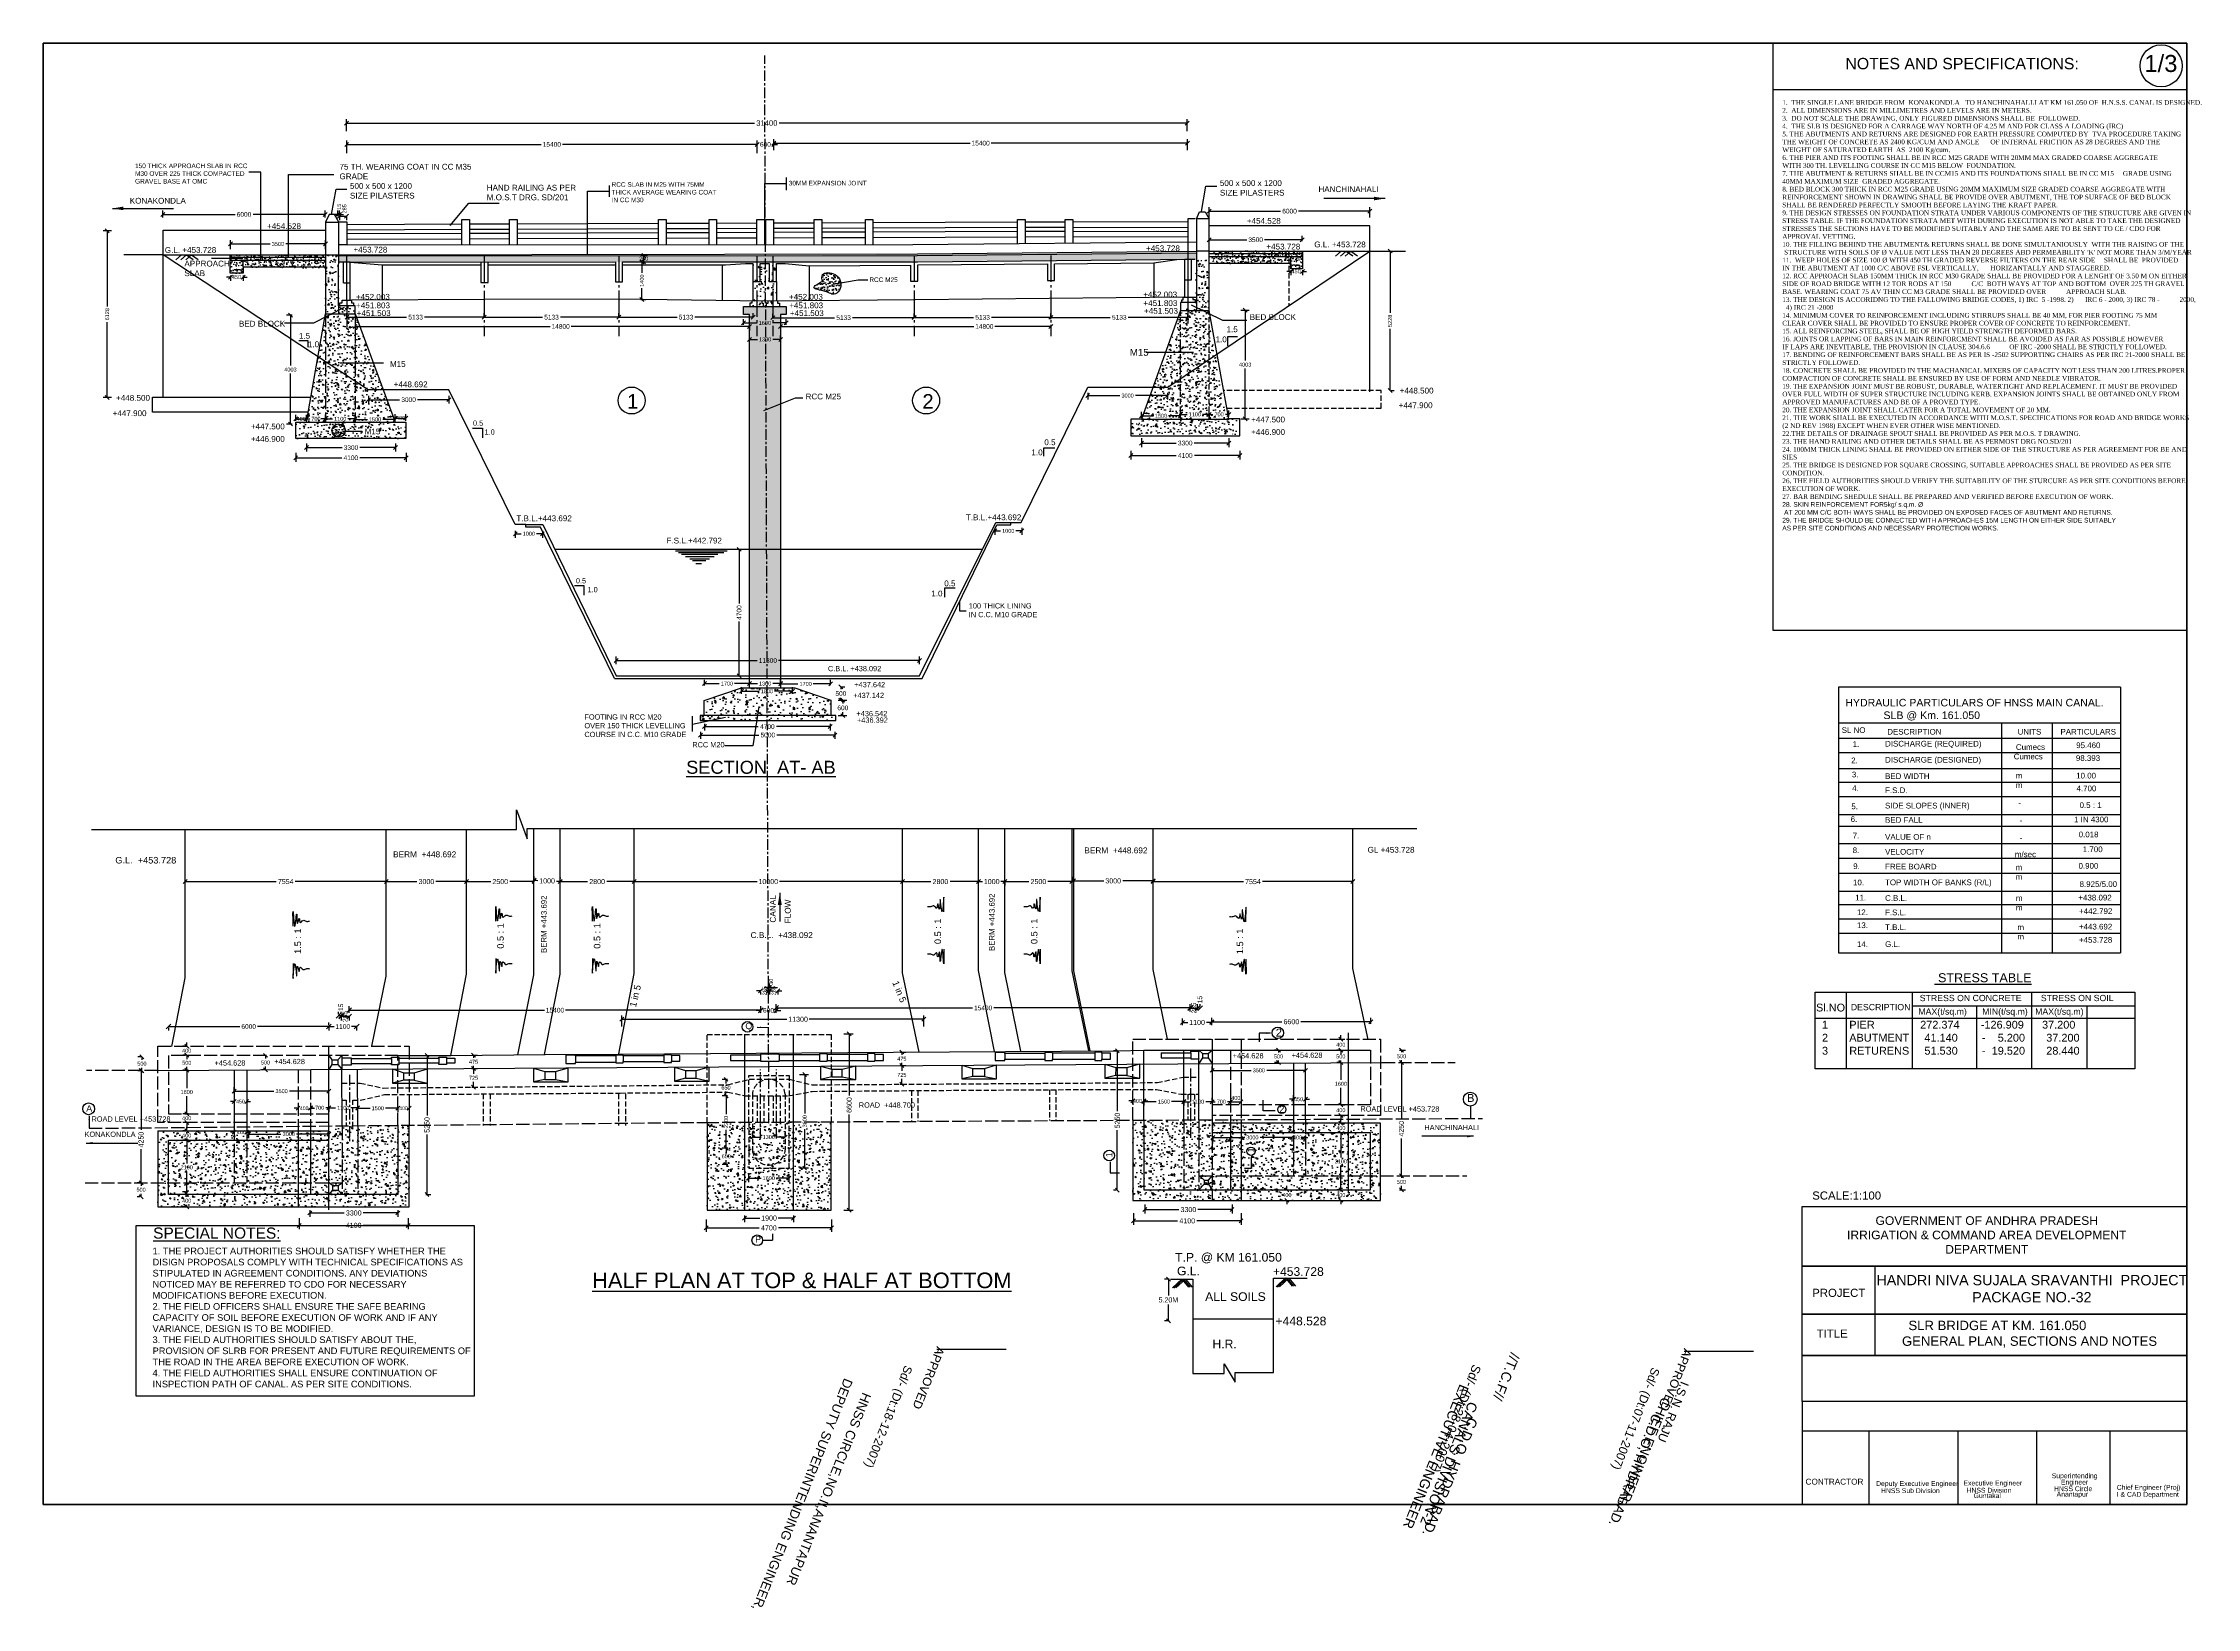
# Model space of a CAD drawing. Header units: inches. Extents: x 20221.8 to 20320.1, y 17529.5 to 17601.
import ezdxf

# ---------------------------------------------------------------- set-up
doc = ezdxf.new("R2010")
doc.units = ezdxf.units.IN
doc.header["$MEASUREMENT"] = 0
doc.linetypes.add('ACAD_ISO02W100', pattern=[15, 12, -3])
doc.linetypes.add('ACAD_ISO04W100', pattern=[30, 24, -3, 0, -3])
for name, color, linetype in [('DIMENSION', 255, 'Continuous'), ('DRAWING', 2, 'Continuous'), ('HATCH', 7, 'Continuous'), ('TEXT', 255, 'Continuous'), ('TXT', 7, 'Continuous'), ('TXT @ 1', 7, 'Continuous')]:
    doc.layers.add(name, color=color, linetype=linetype)
doc.styles.add('Notes', font='arial.ttf', dxfattribs={"height": 0.1})
doc.styles.get("Standard").update_dxf_attribs({"font": 'arial.ttf'})
doc.dimstyles.get("Standard").update_dxf_attribs({"dimtxt": 0.18, "dimasz": 0.18, "dimexe": 0.18, "dimexo": 0.0625, "dimgap": 0.09, "dimtad": 0, "dimtih": 1, "dimtoh": 1, "dimdec": 4, "dimzin": 0, "dimdsep": 46, "dimtxsty": 'Standard', "dimblk": 'OBLIQUE', "dimcen": 0.09, "dimadec": 0, "dimazin": 0, "dimtfac": 1, "dimtdec": 4, "dimtofl": 0, "dimtmove": 0, "dimatfit": 3, "dimfxl": 1, "dimtolj": 1, "dimtzin": 0, "dimarcsym": 0})
pattern_1 = [(50, (0, 0), (0.645534164, -0.056476921), [0.0675, -0.7425]), (355, (0, 0), (-0.1248762, 0.67697292), [0.054, -0.594]), (100.4514, (0.0538, -0.0047), (0.520658444, 0.620495588), [0.057366171, -0.6310279]), (46.1842, (0, 0.18), (0.960516944, -0.148967113), [0.10125, -1.11375]), (96.6356, (0.08, 0.1676), (0.841196435, 0.876706084), [0.08604926, -0.9465417]), (351.1842, (0, 0.18), (0.84119575, 0.87670674), [0.081, -0.891]), (21, (0.09, 0.135), (0.537216347, -0.362357002), [0.0675, -0.7425]), (326, (0.09, 0.135), (0.218983799, 0.65263504), [0.054, -0.594]), (71.4514, (0.13477, 0.1048), (0.756200366, 0.290277447), [0.057366171, -0.6310279]), (37.5, (0, 0), (0.0109438698, 0.2996044684), [0, -0.5868, 0, -0.603, 0, -0.59625]), (7.5, (0, 0), (0.2367625837, 0.3549705407), [0, -0.3438, 0, -0.5733, 0, -0.22725]), (327.5, (-0.2007, 0), (0.4804401926, -0.0202993846), [0, -0.225, 0, -0.702, 0, -0.9315]), (317.5, (-0.2907, 0), (0.5248675524, 0.090094484), [0, -0.2925, 0, -0.4662, 0, -0.6615])]
pattern_2 = [(50, (0, 0), (0.3586300913, -0.0313760675), [0.0375, -0.4125]), (355, (0, 0), (-0.069375667, 0.376096067), [0.03, -0.33]), (100.4514, (0.0299, -0.0026), (0.289254691, 0.344719771), [0.031870095, -0.350571056]), (46.1842, (0, 0.1), (0.533620524, -0.082759507), [0.05625, -0.61875]), (96.6356, (0.04447, 0.0931), (0.467331353, 0.487058935), [0.047805144, -0.5258565]), (351.1842, (0, 0.1), (0.467330973, 0.4870593), [0.045, -0.495]), (21, (0.05, 0.075), (0.298453526, -0.2013094453), [0.0375, -0.4125]), (326, (0.05, 0.075), (0.121657666, 0.3625750225), [0.03, -0.33]), (71.4514, (0.07487, 0.05822), (0.4201113143, 0.1612652484), [0.031870095, -0.350571056]), (37.5, (0, 0), (0.00607992766, 0.1664469269), [0, -0.326, 0, -0.335, 0, -0.33125]), (7.5, (0, 0), (0.1315347687, 0.197205856), [0, -0.191, 0, -0.3185, 0, -0.12625]), (327.5, (-0.1115, 0), (0.2669112181, -0.0112774359), [0, -0.125, 0, -0.39, 0, -0.5175]), (317.5, (-0.1615, 0), (0.2915930847, 0.0500524912), [0, -0.1625, 0, -0.259, 0, -0.3675])]
pattern_3 = [(50, (0, 0), (0.717260183, -0.062752135), [0.075, -0.825]), (355, (0, 0), (-0.138751334, 0.752192134), [0.06, -0.66]), (100.4514, (0.0598, -0.0052), (0.578509382, 0.689439542), [0.06374019, -0.701142112]), (46.1842, (0, 0.2), (1.06724105, -0.165519014), [0.1125, -1.2375]), (96.6356, (0.0889, 0.1862), (0.934662706, 0.97411787), [0.09561029, -1.051713]), (351.1842, (0, 0.2), (0.934661945, 0.9741186), [0.09, -0.99]), (21, (0.1, 0.15), (0.596907052, -0.402618891), [0.075, -0.825]), (326, (0.1, 0.15), (0.243315332, 0.725150045), [0.06, -0.66]), (71.4514, (0.14974, 0.11645), (0.840222629, 0.322530497), [0.06374019, -0.701142112]), (37.5, (0, 0), (0.0121598553, 0.3328938538), [0, -0.652, 0, -0.67, 0, -0.6625]), (7.5, (0, 0), (0.2630695374, 0.394411712), [0, -0.382, 0, -0.637, 0, -0.2525]), (327.5, (-0.223, 0), (0.5338224362, -0.0225548717), [0, -0.25, 0, -0.78, 0, -1.035]), (317.5, (-0.323, 0), (0.583186169, 0.100104982), [0, -0.325, 0, -0.518, 0, -0.735])]

# ---------------------------------------------------------------- blocks, each defined once
blk = doc.blocks.new('_Oblique')
at = {"color": 0, "linetype": 'ByBlock', "lineweight": -2}
blk.add_line((-0.5, -0.5), (0.5, 0.5), dxfattribs=at)
blk = doc.blocks.new('*D2')
at = {"layer": 'Defpoints', "color": 0, "transparency": 16777216}
for p in [(20227.555, 17556.051), (20234.88, 17556.051), (20234.88, 17556.051)]:
    blk.add_point(p, dxfattribs=at)
at = {"layer": 'DIMENSION', "color": 0, "lineweight": -2, "transparency": 16777216}
for p, q in [((20227.555, 17556.051), (20230.807, 17556.051)), ((20227.555, 17555.988), (20227.555, 17555.871)), ((20234.88, 17556.051), (20231.627, 17556.051)), ((20234.88, 17556.113), (20234.88, 17556.231))]:
    blk.add_line(p, q, dxfattribs=at)
at = {"layer": 'DIMENSION', "color": 0, "lineweight": -2, "transparency": 16777216, "xscale": 0.2142857142857143, "yscale": 0.2142857142857143, "zscale": 0.2142857142857143, "rotation": 180}
blk.add_blockref('_Oblique', (20227.555, 17556.051), dxfattribs=at)
at = {"layer": 'DIMENSION', "color": 0, "lineweight": -2, "transparency": 16777216, "xscale": 0.2142857142857143, "yscale": 0.2142857142857143, "zscale": 0.2142857142857143}
blk.add_blockref('_Oblique', (20234.88, 17556.051), dxfattribs=at)
at = {"layer": 'DIMENSION', "color": 0, "transparency": 16777216, "insert": (20231.217, 17556.051), "char_height": 0.2143, "attachment_point": 5}
blk.add_mtext('\\A1;6000', dxfattribs=at)
blk = doc.blocks.new('*D4')
at = {"layer": 'Defpoints', "color": 0, "transparency": 16777216}
for p in [(20234.88, 17556.117), (20236.146, 17556.117), (20236.146, 17556.051)]:
    blk.add_point(p, dxfattribs=at)
at = {"layer": 'DIMENSION', "color": 0, "lineweight": -2, "transparency": 16777216}
for p, q in [((20234.88, 17556.054), (20234.88, 17555.871)), ((20234.88, 17556.051), (20235.113, 17556.051)), ((20236.146, 17556.051), (20235.912, 17556.051)), ((20236.146, 17556.054), (20236.146, 17555.871))]:
    blk.add_line(p, q, dxfattribs=at)
at = {"layer": 'DIMENSION', "color": 0, "lineweight": -2, "transparency": 16777216, "xscale": 0.2142857142857143, "yscale": 0.2142857142857143, "zscale": 0.2142857142857143, "rotation": 180}
blk.add_blockref('_Oblique', (20234.88, 17556.051), dxfattribs=at)
at = {"layer": 'DIMENSION', "color": 0, "lineweight": -2, "transparency": 16777216, "xscale": 0.2142857142857143, "yscale": 0.2142857142857143, "zscale": 0.2142857142857143}
blk.add_blockref('_Oblique', (20236.146, 17556.051), dxfattribs=at)
at = {"layer": 'DIMENSION', "color": 0, "transparency": 16777216, "insert": (20235.513, 17556.051), "char_height": 0.2143, "attachment_point": 5}
blk.add_mtext('\\A1;1100', dxfattribs=at)
blk = doc.blocks.new('*D5')
at = {"layer": 'Defpoints', "color": 0, "transparency": 16777216}
for p in [(20235.435, 17556.609), (20235.435, 17556.506), (20235.798, 17556.609)]:
    blk.add_point(p, dxfattribs=at)
at = {"layer": 'DIMENSION', "color": 0, "lineweight": -2, "transparency": 16777216}
for p, q in [((20235.435, 17556.546), (20235.435, 17556.326)), ((20235.798, 17556.506), (20235.435, 17556.506)), ((20235.798, 17556.546), (20235.798, 17556.326))]:
    blk.add_line(p, q, dxfattribs=at)
at = {"layer": 'DIMENSION', "color": 0, "lineweight": -2, "transparency": 16777216, "xscale": 0.2142857142857143, "yscale": 0.2142857142857143, "zscale": 0.2142857142857143, "rotation": 180}
blk.add_blockref('_Oblique', (20235.435, 17556.506), dxfattribs=at)
at = {"layer": 'DIMENSION', "color": 0, "lineweight": -2, "transparency": 16777216, "xscale": 0.2142857142857143, "yscale": 0.2142857142857143, "zscale": 0.2142857142857143}
blk.add_blockref('_Oblique', (20235.798, 17556.506), dxfattribs=at)
at = {"layer": 'DIMENSION', "color": 0, "transparency": 16777216, "insert": (20235.616, 17556.506), "char_height": 0.2143, "attachment_point": 5, "rotation": 90}
blk.add_mtext('\\A1;285', dxfattribs=at)
blk = doc.blocks.new('*D6')
at = {"layer": 'Defpoints', "color": 0, "transparency": 16777216}
for p in [(20235.798, 17556.609), (20254.596, 17556.796), (20254.596, 17556.609)]:
    blk.add_point(p, dxfattribs=at)
at = {"layer": 'DIMENSION', "color": 0, "lineweight": -2, "transparency": 16777216}
for p, q in [((20235.798, 17556.671), (20235.798, 17556.976)), ((20235.798, 17556.796), (20244.714, 17556.796)), ((20254.596, 17556.796), (20245.68, 17556.796)), ((20254.596, 17556.671), (20254.596, 17556.976))]:
    blk.add_line(p, q, dxfattribs=at)
at = {"layer": 'DIMENSION', "color": 0, "lineweight": -2, "transparency": 16777216, "xscale": 0.2142857142857143, "yscale": 0.2142857142857143, "zscale": 0.2142857142857143, "rotation": 180}
blk.add_blockref('_Oblique', (20235.798, 17556.796), dxfattribs=at)
at = {"layer": 'DIMENSION', "color": 0, "lineweight": -2, "transparency": 16777216, "xscale": 0.2142857142857143, "yscale": 0.2142857142857143, "zscale": 0.2142857142857143}
blk.add_blockref('_Oblique', (20254.596, 17556.796), dxfattribs=at)
at = {"layer": 'DIMENSION', "color": 0, "transparency": 16777216, "insert": (20245.197, 17556.796), "char_height": 0.2143, "attachment_point": 5}
blk.add_mtext('\\A1;15400', dxfattribs=at)
blk = doc.blocks.new('*D7')
at = {"layer": 'Defpoints', "color": 0, "transparency": 16777216}
for p in [(20254.596, 17556.609), (20255.291, 17556.786), (20255.291, 17556.609)]:
    blk.add_point(p, dxfattribs=at)
at = {"layer": 'DIMENSION', "color": 0, "lineweight": -2, "transparency": 16777216}
for p, q in [((20254.596, 17556.786), (20254.382, 17556.786)), ((20254.596, 17556.671), (20254.596, 17556.966)), ((20255.291, 17556.671), (20255.291, 17556.966)), ((20255.291, 17556.786), (20255.506, 17556.786))]:
    blk.add_line(p, q, dxfattribs=at)
at = {"layer": 'DIMENSION', "color": 0, "lineweight": -2, "transparency": 16777216, "xscale": 0.2142857142857143, "yscale": 0.2142857142857143, "zscale": 0.2142857142857143}
blk.add_blockref('_Oblique', (20254.596, 17556.786), dxfattribs=at)
at = {"layer": 'DIMENSION', "color": 0, "lineweight": -2, "transparency": 16777216, "xscale": 0.2142857142857143, "yscale": 0.2142857142857143, "zscale": 0.2142857142857143, "rotation": 180}
blk.add_blockref('_Oblique', (20255.291, 17556.786), dxfattribs=at)
at = {"layer": 'DIMENSION', "color": 0, "transparency": 16777216, "insert": (20254.944, 17556.786), "char_height": 0.2143, "attachment_point": 5}
blk.add_mtext('\\A1;600', dxfattribs=at)
blk = doc.blocks.new('*D8')
at = {"layer": 'Defpoints', "color": 0, "transparency": 16777216}
for p in [(20255.291, 17556.671), (20274.19, 17556.898), (20274.19, 17556.671)]:
    blk.add_point(p, dxfattribs=at)
at = {"layer": 'DIMENSION', "color": 0, "lineweight": -2, "transparency": 16777216}
for p, q in [((20255.291, 17556.734), (20255.291, 17557.078)), ((20255.291, 17556.898), (20264.258, 17556.898)), ((20274.19, 17556.898), (20265.224, 17556.898)), ((20274.19, 17556.734), (20274.19, 17557.078))]:
    blk.add_line(p, q, dxfattribs=at)
at = {"layer": 'DIMENSION', "color": 0, "lineweight": -2, "transparency": 16777216, "xscale": 0.2142857142857143, "yscale": 0.2142857142857143, "zscale": 0.2142857142857143, "rotation": 180}
blk.add_blockref('_Oblique', (20255.291, 17556.898), dxfattribs=at)
at = {"layer": 'DIMENSION', "color": 0, "lineweight": -2, "transparency": 16777216, "xscale": 0.2142857142857143, "yscale": 0.2142857142857143, "zscale": 0.2142857142857143}
blk.add_blockref('_Oblique', (20274.19, 17556.898), dxfattribs=at)
at = {"layer": 'DIMENSION', "color": 0, "transparency": 16777216, "insert": (20264.741, 17556.898), "char_height": 0.2143, "attachment_point": 5}
blk.add_mtext('\\A1;15400', dxfattribs=at)
blk = doc.blocks.new('*D9')
at = {"layer": 'Defpoints', "color": 0, "transparency": 16777216}
for p in [(20274.19, 17556.734), (20274.529, 17556.896), (20274.529, 17556.734)]:
    blk.add_point(p, dxfattribs=at)
at = {"layer": 'DIMENSION', "color": 0, "lineweight": -2, "transparency": 16777216}
for p, q in [((20274.19, 17556.796), (20274.19, 17557.076)), ((20274.19, 17556.896), (20274.529, 17556.896)), ((20274.529, 17556.796), (20274.529, 17557.076))]:
    blk.add_line(p, q, dxfattribs=at)
at = {"layer": 'DIMENSION', "color": 0, "lineweight": -2, "transparency": 16777216, "xscale": 0.2142857142857143, "yscale": 0.2142857142857143, "zscale": 0.2142857142857143, "rotation": 180}
blk.add_blockref('_Oblique', (20274.19, 17556.896), dxfattribs=at)
at = {"layer": 'DIMENSION', "color": 0, "lineweight": -2, "transparency": 16777216, "xscale": 0.2142857142857143, "yscale": 0.2142857142857143, "zscale": 0.2142857142857143}
blk.add_blockref('_Oblique', (20274.529, 17556.896), dxfattribs=at)
at = {"layer": 'DIMENSION', "color": 0, "transparency": 16777216, "insert": (20274.36, 17556.896), "char_height": 0.2143, "attachment_point": 5, "rotation": 90}
blk.add_mtext('\\A1;285', dxfattribs=at)
blk = doc.blocks.new('*D10')
at = {"layer": 'Defpoints', "color": 0, "transparency": 16777216}
for p in [(20228.389, 17548.38), (20228.389, 17547.814), (20228.389, 17547.814)]:
    blk.add_point(p, dxfattribs=at)
at = {"layer": 'DIMENSION', "color": 0, "lineweight": -2, "transparency": 16777216}
for p, q in [((20228.327, 17548.38), (20228.209, 17548.38)), ((20228.327, 17547.814), (20228.209, 17547.814)), ((20228.389, 17548.38), (20228.389, 17548.279)), ((20228.389, 17547.814), (20228.389, 17547.915))]:
    blk.add_line(p, q, dxfattribs=at)
at = {"layer": 'DIMENSION', "color": 0, "lineweight": -2, "transparency": 16777216, "xscale": 0.18, "yscale": 0.18, "zscale": 0.18}
for p, rotation in [((20228.389, 17548.38), 90), ((20228.389, 17547.814), 270)]:
    blk.add_blockref('_Oblique', p, dxfattribs=dict(at, rotation=rotation))
at = {"layer": 'DIMENSION', "color": 0, "transparency": 16777216, "insert": (20228.389, 17548.097), "char_height": 0.18, "attachment_point": 5}
blk.add_mtext('\\A1;400', dxfattribs=at)
blk = doc.blocks.new('*D11')
at = {"layer": 'Defpoints', "color": 0, "transparency": 16777216}
for p in [(20228.389, 17550.855), (20228.532, 17550.855), (20228.532, 17548.38)]:
    blk.add_point(p, dxfattribs=at)
at = {"layer": 'DIMENSION', "color": 0, "lineweight": -2, "transparency": 16777216}
for p, q in [((20228.47, 17550.855), (20228.209, 17550.855)), ((20228.389, 17550.855), (20228.389, 17549.8)), ((20228.389, 17548.38), (20228.389, 17549.436)), ((20228.47, 17548.38), (20228.209, 17548.38))]:
    blk.add_line(p, q, dxfattribs=at)
at = {"layer": 'DIMENSION', "color": 0, "lineweight": -2, "transparency": 16777216, "xscale": 0.18, "yscale": 0.18, "zscale": 0.18}
for p, rotation in [((20228.389, 17550.855), 90), ((20228.389, 17548.38), 270)]:
    blk.add_blockref('_Oblique', p, dxfattribs=dict(at, rotation=rotation))
at = {"layer": 'DIMENSION', "color": 0, "transparency": 16777216, "insert": (20228.389, 17549.618), "char_height": 0.18, "attachment_point": 5}
blk.add_mtext('\\A1;2100', dxfattribs=at)
blk = doc.blocks.new('*D12')
at = {"layer": 'Defpoints', "color": 0, "transparency": 16777216}
for p in [(20228.389, 17551.293), (20228.389, 17550.855), (20228.389, 17550.855)]:
    blk.add_point(p, dxfattribs=at)
at = {"layer": 'DIMENSION', "color": 0, "lineweight": -2, "transparency": 16777216}
for p, q in [((20228.389, 17551.293), (20228.389, 17551.473)), ((20228.327, 17551.293), (20228.209, 17551.293)), ((20228.327, 17550.855), (20228.209, 17550.855)), ((20228.389, 17550.855), (20228.389, 17550.675))]:
    blk.add_line(p, q, dxfattribs=at)
at = {"layer": 'DIMENSION', "color": 0, "lineweight": -2, "transparency": 16777216, "xscale": 0.18, "yscale": 0.18, "zscale": 0.18}
for p, rotation in [((20228.389, 17551.293), 270), ((20228.389, 17550.855), 90)]:
    blk.add_blockref('_Oblique', p, dxfattribs=dict(at, rotation=rotation))
at = {"layer": 'DIMENSION', "color": 0, "transparency": 16777216, "insert": (20228.389, 17551.074), "char_height": 0.18, "attachment_point": 5}
blk.add_mtext('\\A1;400', dxfattribs=at)
blk = doc.blocks.new('*D13')
at = {"layer": 'Defpoints', "color": 0, "transparency": 16777216}
for p in [(20230.56, 17551.293), (20231.126, 17551.293), (20231.126, 17551.226)]:
    blk.add_point(p, dxfattribs=at)
at = {"layer": 'DIMENSION', "color": 0, "lineweight": -2, "transparency": 16777216}
for p, q in [((20230.56, 17551.226), (20230.38, 17551.226)), ((20230.56, 17551.231), (20230.56, 17551.046)), ((20231.126, 17551.231), (20231.126, 17551.046)), ((20231.126, 17551.226), (20231.306, 17551.226))]:
    blk.add_line(p, q, dxfattribs=at)
at = {"layer": 'DIMENSION', "color": 0, "lineweight": -2, "transparency": 16777216, "xscale": 0.18, "yscale": 0.18, "zscale": 0.18}
blk.add_blockref('_Oblique', (20230.56, 17551.226), dxfattribs=at)
at = {"layer": 'DIMENSION', "color": 0, "lineweight": -2, "transparency": 16777216, "xscale": 0.18, "yscale": 0.18, "zscale": 0.18, "rotation": 180}
blk.add_blockref('_Oblique', (20231.126, 17551.226), dxfattribs=at)
at = {"layer": 'DIMENSION', "color": 0, "transparency": 16777216, "insert": (20230.884, 17551.226), "char_height": 0.18, "attachment_point": 5}
blk.add_mtext('\\A1;400', dxfattribs=at)
blk = doc.blocks.new('*D14')
at = {"layer": 'Defpoints', "color": 0, "transparency": 16777216}
for p in [(20228.389, 17552.064), (20228.389, 17551.668), (20228.389, 17551.668)]:
    blk.add_point(p, dxfattribs=at)
at = {"layer": 'DIMENSION', "color": 0, "lineweight": -2, "transparency": 16777216}
for p, q in [((20228.327, 17552.064), (20228.209, 17552.064)), ((20228.327, 17551.668), (20228.209, 17551.668)), ((20228.389, 17552.064), (20228.389, 17552.244)), ((20228.389, 17551.668), (20228.389, 17551.488))]:
    blk.add_line(p, q, dxfattribs=at)
at = {"layer": 'DIMENSION', "color": 0, "lineweight": -2, "transparency": 16777216, "xscale": 0.18, "yscale": 0.18, "zscale": 0.18}
for p, rotation in [((20228.389, 17552.064), 270), ((20228.389, 17551.668), 90)]:
    blk.add_blockref('_Oblique', p, dxfattribs=dict(at, rotation=rotation))
at = {"layer": 'DIMENSION', "color": 0, "transparency": 16777216, "insert": (20228.389, 17551.866), "char_height": 0.18, "attachment_point": 5}
blk.add_mtext('\\A1;400', dxfattribs=at)
blk = doc.blocks.new('*D15')
at = {"layer": 'Defpoints', "color": 0, "transparency": 16777216}
for p in [(20226.35, 17554.672), (20226.344, 17554.033), (20226.35, 17554.033)]:
    blk.add_point(p, dxfattribs=at)
at = {"layer": 'DIMENSION', "color": 0, "lineweight": -2, "transparency": 16777216}
for p, q in [((20226.288, 17554.672), (20226.164, 17554.672)), ((20226.344, 17554.672), (20226.344, 17554.535)), ((20226.288, 17554.033), (20226.164, 17554.033)), ((20226.344, 17554.033), (20226.344, 17554.171))]:
    blk.add_line(p, q, dxfattribs=at)
at = {"layer": 'DIMENSION', "color": 0, "lineweight": -2, "transparency": 16777216, "xscale": 0.18, "yscale": 0.18, "zscale": 0.18}
for p, rotation in [((20226.344, 17554.672), 90), ((20226.344, 17554.033), 270)]:
    blk.add_blockref('_Oblique', p, dxfattribs=dict(at, rotation=rotation))
at = {"layer": 'DIMENSION', "color": 0, "transparency": 16777216, "insert": (20226.344, 17554.353), "char_height": 0.18, "attachment_point": 5}
blk.add_mtext('\\A1;500', dxfattribs=at)
blk = doc.blocks.new('*D16')
at = {"layer": 'Defpoints', "color": 0, "transparency": 16777216}
for p in [(20226.333, 17554.044), (20226.305, 17548.918), (20226.333, 17548.918)]:
    blk.add_point(p, dxfattribs=at)
at = {"layer": 'DIMENSION', "color": 0, "lineweight": -2, "transparency": 16777216}
for p, q in [((20226.271, 17554.044), (20226.125, 17554.044)), ((20226.305, 17554.044), (20226.305, 17551.329)), ((20226.305, 17548.918), (20226.305, 17550.451)), ((20226.271, 17548.918), (20226.125, 17548.918))]:
    blk.add_line(p, q, dxfattribs=at)
at = {"layer": 'DIMENSION', "color": 0, "lineweight": -2, "transparency": 16777216, "xscale": 0.18, "yscale": 0.18, "zscale": 0.18}
for p, rotation in [((20226.305, 17554.044), 90), ((20226.305, 17548.918), 270)]:
    blk.add_blockref('_Oblique', p, dxfattribs=dict(at, rotation=rotation))
at = {"layer": 'DIMENSION', "color": 0, "transparency": 16777216, "insert": (20226.305, 17550.89), "char_height": 0.2308, "attachment_point": 5, "rotation": 90}
blk.add_mtext('\\A1;4250', dxfattribs=at)
blk = doc.blocks.new('*D17')
at = {"layer": 'Defpoints', "color": 0, "transparency": 16777216}
for p in [(20226.313, 17548.917), (20226.306, 17548.278), (20226.313, 17548.278)]:
    blk.add_point(p, dxfattribs=at)
at = {"layer": 'DIMENSION', "color": 0, "lineweight": -2, "transparency": 16777216}
for p, q in [((20226.25, 17548.917), (20226.126, 17548.917)), ((20226.306, 17548.917), (20226.306, 17548.779)), ((20226.25, 17548.278), (20226.126, 17548.278)), ((20226.306, 17548.278), (20226.306, 17548.416))]:
    blk.add_line(p, q, dxfattribs=at)
at = {"layer": 'DIMENSION', "color": 0, "lineweight": -2, "transparency": 16777216, "xscale": 0.18, "yscale": 0.18, "zscale": 0.18}
for p, rotation in [((20226.306, 17548.917), 90), ((20226.306, 17548.278), 270)]:
    blk.add_blockref('_Oblique', p, dxfattribs=dict(at, rotation=rotation))
at = {"layer": 'DIMENSION', "color": 0, "transparency": 16777216, "insert": (20226.306, 17548.598), "char_height": 0.18, "attachment_point": 5}
blk.add_mtext('\\A1;500', dxfattribs=at)
blk = doc.blocks.new('*D18')
at = {"layer": 'Defpoints', "color": 0, "transparency": 16777216}
for p in [(20228.389, 17554.055), (20228.52, 17554.055), (20228.52, 17552.064)]:
    blk.add_point(p, dxfattribs=at)
at = {"layer": 'DIMENSION', "color": 0, "lineweight": -2, "transparency": 16777216}
for p, q in [((20228.458, 17554.055), (20228.209, 17554.055)), ((20228.389, 17554.055), (20228.389, 17553.241)), ((20228.389, 17552.064), (20228.389, 17552.877)), ((20228.458, 17552.064), (20228.209, 17552.064))]:
    blk.add_line(p, q, dxfattribs=at)
at = {"layer": 'DIMENSION', "color": 0, "lineweight": -2, "transparency": 16777216, "xscale": 0.18, "yscale": 0.18, "zscale": 0.18}
for p, rotation in [((20228.389, 17554.055), 90), ((20228.389, 17552.064), 270)]:
    blk.add_blockref('_Oblique', p, dxfattribs=dict(at, rotation=rotation))
at = {"layer": 'DIMENSION', "color": 0, "transparency": 16777216, "insert": (20228.389, 17553.059), "char_height": 0.18, "attachment_point": 5}
blk.add_mtext('\\A1;1600', dxfattribs=at)
blk = doc.blocks.new('*D19')
at = {"layer": 'Defpoints', "color": 0, "transparency": 16777216}
for p in [(20228.389, 17555.149), (20228.389, 17554.744), (20228.389, 17554.744)]:
    blk.add_point(p, dxfattribs=at)
at = {"layer": 'DIMENSION', "color": 0, "lineweight": -2, "transparency": 16777216}
for p, q in [((20228.327, 17555.149), (20228.209, 17555.149)), ((20228.327, 17554.744), (20228.209, 17554.744)), ((20228.389, 17555.149), (20228.389, 17555.329)), ((20228.389, 17554.744), (20228.389, 17554.564))]:
    blk.add_line(p, q, dxfattribs=at)
at = {"layer": 'DIMENSION', "color": 0, "lineweight": -2, "transparency": 16777216, "xscale": 0.18, "yscale": 0.18, "zscale": 0.18}
for p, rotation in [((20228.389, 17555.149), 270), ((20228.389, 17554.744), 90)]:
    blk.add_blockref('_Oblique', p, dxfattribs=dict(at, rotation=rotation))
at = {"layer": 'DIMENSION', "color": 0, "transparency": 16777216, "insert": (20228.389, 17554.946), "char_height": 0.18, "attachment_point": 5}
blk.add_mtext('\\A1;400', dxfattribs=at)
blk = doc.blocks.new('*D20')
at = {"layer": 'Defpoints', "color": 0, "transparency": 16777216}
for p in [(20228.392, 17554.735), (20228.392, 17554.053), (20228.392, 17554.053)]:
    blk.add_point(p, dxfattribs=at)
at = {"layer": 'DIMENSION', "color": 0, "lineweight": -2, "transparency": 16777216}
for p, q in [((20228.329, 17554.735), (20228.212, 17554.735)), ((20228.392, 17554.735), (20228.392, 17554.576)), ((20228.329, 17554.053), (20228.212, 17554.053)), ((20228.392, 17554.053), (20228.392, 17554.212))]:
    blk.add_line(p, q, dxfattribs=at)
at = {"layer": 'DIMENSION', "color": 0, "lineweight": -2, "transparency": 16777216, "xscale": 0.18, "yscale": 0.18, "zscale": 0.18}
for p, rotation in [((20228.392, 17554.735), 90), ((20228.392, 17554.053), 270)]:
    blk.add_blockref('_Oblique', p, dxfattribs=dict(at, rotation=rotation))
at = {"layer": 'DIMENSION', "color": 0, "transparency": 16777216, "insert": (20228.392, 17554.394), "char_height": 0.18, "attachment_point": 5}
blk.add_mtext('\\A1;500', dxfattribs=at)
blk = doc.blocks.new('*D21')
at = {"layer": 'Defpoints', "color": 0, "transparency": 16777216}
for p in [(20283.688, 17554.968), (20283.688, 17554.413), (20283.839, 17554.413)]:
    blk.add_point(p, dxfattribs=at)
at = {"layer": 'TEXT', "color": 0, "lineweight": -2, "transparency": 16777216}
for p, q in [((20283.75, 17554.968), (20284.019, 17554.968)), ((20283.75, 17554.413), (20284.019, 17554.413)), ((20283.839, 17554.968), (20283.839, 17554.873)), ((20283.839, 17554.413), (20283.839, 17554.509))]:
    blk.add_line(p, q, dxfattribs=at)
at = {"layer": 'TEXT', "color": 0, "lineweight": -2, "transparency": 16777216, "xscale": 0.18, "yscale": 0.18, "zscale": 0.18}
for p, rotation in [((20283.839, 17554.968), 90), ((20283.839, 17554.413), 270)]:
    blk.add_blockref('_Oblique', p, dxfattribs=dict(at, rotation=rotation))
at = {"layer": 'TEXT', "color": 0, "transparency": 16777216, "insert": (20283.839, 17554.691), "char_height": 0.18, "attachment_point": 5}
blk.add_mtext('\\A1;500', dxfattribs=at)
blk = doc.blocks.new('*D22')
at = {"layer": 'Defpoints', "color": 0, "transparency": 16777216}
for p in [(20283.688, 17554.413), (20283.688, 17549.233), (20283.835, 17549.233)]:
    blk.add_point(p, dxfattribs=at)
at = {"layer": 'DIMENSION', "color": 0, "lineweight": -2, "transparency": 16777216}
for p, q in [((20283.75, 17554.413), (20284.015, 17554.413)), ((20283.835, 17554.413), (20283.835, 17551.823)), ((20283.835, 17549.233), (20283.835, 17550.945)), ((20283.75, 17549.233), (20284.015, 17549.233))]:
    blk.add_line(p, q, dxfattribs=at)
at = {"layer": 'DIMENSION', "color": 0, "lineweight": -2, "transparency": 16777216, "xscale": 0.18, "yscale": 0.18, "zscale": 0.18}
for p, rotation in [((20283.835, 17554.413), 90), ((20283.835, 17549.233), 270)]:
    blk.add_blockref('_Oblique', p, dxfattribs=dict(at, rotation=rotation))
at = {"layer": 'DIMENSION', "color": 0, "transparency": 16777216, "insert": (20283.835, 17551.384), "char_height": 0.2308, "attachment_point": 5, "rotation": 90}
blk.add_mtext('\\A1;4250', dxfattribs=at)
blk = doc.blocks.new('*D23')
at = {"layer": 'Defpoints', "color": 0, "transparency": 16777216}
for p in [(20283.684, 17549.233), (20283.684, 17548.594), (20283.835, 17548.594)]:
    blk.add_point(p, dxfattribs=at)
at = {"layer": 'DIMENSION', "color": 0, "lineweight": -2, "transparency": 16777216}
for p, q in [((20283.747, 17549.233), (20284.015, 17549.233)), ((20283.747, 17548.594), (20284.015, 17548.594)), ((20283.835, 17549.233), (20283.835, 17549.137)), ((20283.835, 17548.594), (20283.835, 17548.773))]:
    blk.add_line(p, q, dxfattribs=at)
at = {"layer": 'DIMENSION', "color": 0, "lineweight": -2, "transparency": 16777216, "xscale": 0.18, "yscale": 0.18, "zscale": 0.18}
for p, rotation in [((20283.835, 17549.233), 90), ((20283.835, 17548.594), 270)]:
    blk.add_blockref('_Oblique', p, dxfattribs=dict(at, rotation=rotation))
at = {"layer": 'DIMENSION', "color": 0, "transparency": 16777216, "insert": (20283.835, 17548.955), "char_height": 0.18, "attachment_point": 5}
blk.add_mtext('\\A1;500', dxfattribs=at)
blk = doc.blocks.new('*D24')
at = {"layer": 'Defpoints', "color": 0, "transparency": 16777216}
for p in [(20273.837, 17556.056), (20275.175, 17556.236), (20275.175, 17556.056)]:
    blk.add_point(p, dxfattribs=at)
at = {"layer": 'DIMENSION', "color": 0, "lineweight": -2, "transparency": 16777216}
for p, q in [((20273.837, 17556.118), (20273.837, 17556.416)), ((20275.175, 17556.118), (20275.175, 17556.416)), ((20273.837, 17556.236), (20274.083, 17556.236)), ((20275.175, 17556.236), (20274.929, 17556.236))]:
    blk.add_line(p, q, dxfattribs=at)
at = {"layer": 'DIMENSION', "color": 0, "lineweight": -2, "transparency": 16777216, "xscale": 0.18, "yscale": 0.18, "zscale": 0.18, "rotation": 180}
blk.add_blockref('_Oblique', (20273.837, 17556.236), dxfattribs=at)
at = {"layer": 'DIMENSION', "color": 0, "lineweight": -2, "transparency": 16777216, "xscale": 0.18, "yscale": 0.18, "zscale": 0.18}
blk.add_blockref('_Oblique', (20275.175, 17556.236), dxfattribs=at)
at = {"layer": 'DIMENSION', "color": 0, "transparency": 16777216, "insert": (20274.506, 17556.236), "char_height": 0.2308, "attachment_point": 5}
blk.add_mtext('\\A1;1100', dxfattribs=at)
blk = doc.blocks.new('*D25')
at = {"layer": 'Defpoints', "color": 0, "transparency": 16777216}
for p in [(20275.175, 17556.118), (20282.44, 17556.27), (20282.44, 17556.118)]:
    blk.add_point(p, dxfattribs=at)
at = {"layer": 'DIMENSION', "color": 0, "lineweight": -2, "transparency": 16777216}
for p, q in [((20275.175, 17556.181), (20275.175, 17556.45)), ((20282.44, 17556.181), (20282.44, 17556.45)), ((20275.175, 17556.27), (20278.373, 17556.27)), ((20282.44, 17556.27), (20279.242, 17556.27))]:
    blk.add_line(p, q, dxfattribs=at)
at = {"layer": 'DIMENSION', "color": 0, "lineweight": -2, "transparency": 16777216, "xscale": 0.18, "yscale": 0.18, "zscale": 0.18, "rotation": 180}
blk.add_blockref('_Oblique', (20275.175, 17556.27), dxfattribs=at)
at = {"layer": 'DIMENSION', "color": 0, "lineweight": -2, "transparency": 16777216, "xscale": 0.18, "yscale": 0.18, "zscale": 0.18}
blk.add_blockref('_Oblique', (20282.44, 17556.27), dxfattribs=at)
at = {"layer": 'DIMENSION', "color": 0, "transparency": 16777216, "insert": (20278.808, 17556.27), "char_height": 0.2308, "attachment_point": 5}
blk.add_mtext('\\A1;6600', dxfattribs=at)
blk = doc.blocks.new('*D26')
at = {"layer": 'Defpoints', "color": 0, "transparency": 16777216}
for p in [(20231.988, 17554.735), (20231.988, 17554.076), (20231.988, 17554.076)]:
    blk.add_point(p, dxfattribs=at)
at = {"layer": 'DIMENSION', "color": 0, "lineweight": -2, "transparency": 16777216}
for p, q in [((20231.925, 17554.735), (20231.808, 17554.735)), ((20231.988, 17554.735), (20231.988, 17554.588)), ((20231.925, 17554.076), (20231.808, 17554.076)), ((20231.988, 17554.076), (20231.988, 17554.224))]:
    blk.add_line(p, q, dxfattribs=at)
at = {"layer": 'DIMENSION', "color": 0, "lineweight": -2, "transparency": 16777216, "xscale": 0.18, "yscale": 0.18, "zscale": 0.18}
for p, rotation in [((20231.988, 17554.735), 90), ((20231.988, 17554.076), 270)]:
    blk.add_blockref('_Oblique', p, dxfattribs=dict(at, rotation=rotation))
at = {"layer": 'DIMENSION', "color": 0, "transparency": 16777216, "insert": (20231.988, 17554.406), "char_height": 0.18, "attachment_point": 5}
blk.add_mtext('\\A1;500', dxfattribs=at)
blk = doc.blocks.new('*D27')
at = {"layer": 'Defpoints', "color": 0, "transparency": 16777216}
for p in [(20230.56, 17552.942), (20234.88, 17553.099), (20234.88, 17552.942)]:
    blk.add_point(p, dxfattribs=at)
at = {"layer": 'DIMENSION', "color": 0, "lineweight": -2, "transparency": 16777216}
for p, q in [((20230.56, 17553.004), (20230.56, 17553.279)), ((20230.56, 17553.099), (20232.362, 17553.099)), ((20234.88, 17553.099), (20233.078, 17553.099)), ((20234.88, 17553.004), (20234.88, 17553.279))]:
    blk.add_line(p, q, dxfattribs=at)
at = {"layer": 'DIMENSION', "color": 0, "lineweight": -2, "transparency": 16777216, "xscale": 0.18, "yscale": 0.18, "zscale": 0.18, "rotation": 180}
blk.add_blockref('_Oblique', (20230.56, 17553.099), dxfattribs=at)
at = {"layer": 'DIMENSION', "color": 0, "lineweight": -2, "transparency": 16777216, "xscale": 0.18, "yscale": 0.18, "zscale": 0.18}
blk.add_blockref('_Oblique', (20234.88, 17553.099), dxfattribs=at)
at = {"layer": 'DIMENSION', "color": 0, "transparency": 16777216, "insert": (20232.72, 17553.099), "char_height": 0.18, "attachment_point": 5}
blk.add_mtext('\\A1;3500', dxfattribs=at)
blk = doc.blocks.new('*D28')
at = {"layer": 'Defpoints', "color": 0, "transparency": 16777216}
for p in [(20230.56, 17552.807), (20230.56, 17552.624), (20231.126, 17552.807)]:
    blk.add_point(p, dxfattribs=at)
at = {"layer": 'DIMENSION', "color": 0, "lineweight": -2, "transparency": 16777216}
for p, q in [((20230.56, 17552.624), (20230.38, 17552.624)), ((20230.56, 17552.744), (20230.56, 17552.444)), ((20231.126, 17552.744), (20231.126, 17552.444)), ((20231.126, 17552.624), (20231.306, 17552.624))]:
    blk.add_line(p, q, dxfattribs=at)
at = {"layer": 'DIMENSION', "color": 0, "lineweight": -2, "transparency": 16777216, "xscale": 0.18, "yscale": 0.18, "zscale": 0.18}
blk.add_blockref('_Oblique', (20230.56, 17552.624), dxfattribs=at)
at = {"layer": 'DIMENSION', "color": 0, "lineweight": -2, "transparency": 16777216, "xscale": 0.18, "yscale": 0.18, "zscale": 0.18, "rotation": 180}
blk.add_blockref('_Oblique', (20231.126, 17552.624), dxfattribs=at)
at = {"layer": 'DIMENSION', "color": 0, "transparency": 16777216, "insert": (20230.843, 17552.624), "char_height": 0.1667, "attachment_point": 5}
blk.add_mtext('\\A1;450', dxfattribs=at)
blk = doc.blocks.new('*D29')
at = {"layer": 'Defpoints', "color": 0, "transparency": 16777216}
for p in [(20233.469, 17552.429), (20234.034, 17552.429), (20234.034, 17552.32)]:
    blk.add_point(p, dxfattribs=at)
at = {"layer": 'DIMENSION', "color": 0, "lineweight": -2, "transparency": 16777216}
for p, q in [((20233.469, 17552.32), (20233.289, 17552.32)), ((20233.469, 17552.366), (20233.469, 17552.14)), ((20234.034, 17552.366), (20234.034, 17552.14)), ((20234.034, 17552.32), (20234.214, 17552.32))]:
    blk.add_line(p, q, dxfattribs=at)
at = {"layer": 'DIMENSION', "color": 0, "lineweight": -2, "transparency": 16777216, "xscale": 0.18, "yscale": 0.18, "zscale": 0.18}
blk.add_blockref('_Oblique', (20233.469, 17552.32), dxfattribs=at)
at = {"layer": 'DIMENSION', "color": 0, "lineweight": -2, "transparency": 16777216, "xscale": 0.18, "yscale": 0.18, "zscale": 0.18, "rotation": 180}
blk.add_blockref('_Oblique', (20234.034, 17552.32), dxfattribs=at)
at = {"layer": 'DIMENSION', "color": 0, "transparency": 16777216, "insert": (20233.752, 17552.32), "char_height": 0.1667, "attachment_point": 5}
blk.add_mtext('\\A1;400', dxfattribs=at)
blk = doc.blocks.new('*D30')
at = {"layer": 'Defpoints', "color": 0, "transparency": 16777216}
for p in [(20234.034, 17552.429), (20234.88, 17552.429), (20234.88, 17552.34)]:
    blk.add_point(p, dxfattribs=at)
at = {"layer": 'DIMENSION', "color": 0, "lineweight": -2, "transparency": 16777216}
for p, q in [((20234.034, 17552.366), (20234.034, 17552.16)), ((20234.034, 17552.34), (20234.169, 17552.34)), ((20234.88, 17552.34), (20234.745, 17552.34)), ((20234.88, 17552.366), (20234.88, 17552.16))]:
    blk.add_line(p, q, dxfattribs=at)
at = {"layer": 'DIMENSION', "color": 0, "lineweight": -2, "transparency": 16777216, "xscale": 0.18, "yscale": 0.18, "zscale": 0.18, "rotation": 180}
blk.add_blockref('_Oblique', (20234.034, 17552.34), dxfattribs=at)
at = {"layer": 'DIMENSION', "color": 0, "lineweight": -2, "transparency": 16777216, "xscale": 0.18, "yscale": 0.18, "zscale": 0.18}
blk.add_blockref('_Oblique', (20234.88, 17552.34), dxfattribs=at)
at = {"layer": 'DIMENSION', "color": 0, "transparency": 16777216, "insert": (20234.457, 17552.34), "char_height": 0.18, "attachment_point": 5}
blk.add_mtext('\\A1;700', dxfattribs=at)
blk = doc.blocks.new('*D31')
at = {"layer": 'Defpoints', "color": 0, "transparency": 16777216}
for p in [(20234.88, 17552.429), (20236.191, 17552.429), (20236.191, 17552.337)]:
    blk.add_point(p, dxfattribs=at)
at = {"layer": 'DIMENSION', "color": 0, "lineweight": -2, "transparency": 16777216}
for p, q in [((20234.88, 17552.366), (20234.88, 17552.157)), ((20234.88, 17552.337), (20235.185, 17552.337)), ((20236.191, 17552.337), (20235.885, 17552.337)), ((20236.191, 17552.366), (20236.191, 17552.157))]:
    blk.add_line(p, q, dxfattribs=at)
at = {"layer": 'DIMENSION', "color": 0, "lineweight": -2, "transparency": 16777216, "xscale": 0.18, "yscale": 0.18, "zscale": 0.18, "rotation": 180}
blk.add_blockref('_Oblique', (20234.88, 17552.337), dxfattribs=at)
at = {"layer": 'DIMENSION', "color": 0, "lineweight": -2, "transparency": 16777216, "xscale": 0.18, "yscale": 0.18, "zscale": 0.18}
blk.add_blockref('_Oblique', (20236.191, 17552.337), dxfattribs=at)
at = {"layer": 'DIMENSION', "color": 0, "transparency": 16777216, "insert": (20235.535, 17552.337), "char_height": 0.18, "attachment_point": 5}
blk.add_mtext('\\A1;1100', dxfattribs=at)
blk = doc.blocks.new('*D32')
at = {"layer": 'Defpoints', "color": 0, "transparency": 16777216}
for p in [(20236.191, 17552.429), (20238.028, 17552.429), (20238.028, 17552.32)]:
    blk.add_point(p, dxfattribs=at)
at = {"layer": 'DIMENSION', "color": 0, "lineweight": -2, "transparency": 16777216}
for p, q in [((20236.191, 17552.366), (20236.191, 17552.14)), ((20236.191, 17552.32), (20236.759, 17552.32)), ((20238.028, 17552.32), (20237.459, 17552.32)), ((20238.028, 17552.366), (20238.028, 17552.14))]:
    blk.add_line(p, q, dxfattribs=at)
at = {"layer": 'DIMENSION', "color": 0, "lineweight": -2, "transparency": 16777216, "xscale": 0.18, "yscale": 0.18, "zscale": 0.18, "rotation": 180}
blk.add_blockref('_Oblique', (20236.191, 17552.32), dxfattribs=at)
at = {"layer": 'DIMENSION', "color": 0, "lineweight": -2, "transparency": 16777216, "xscale": 0.18, "yscale": 0.18, "zscale": 0.18}
blk.add_blockref('_Oblique', (20238.028, 17552.32), dxfattribs=at)
at = {"layer": 'DIMENSION', "color": 0, "transparency": 16777216, "insert": (20237.109, 17552.32), "char_height": 0.18, "attachment_point": 5}
blk.add_mtext('\\A1;1500', dxfattribs=at)
blk = doc.blocks.new('*D33')
at = {"layer": 'Defpoints', "color": 0, "transparency": 16777216}
for p in [(20231.216, 17551.226), (20234.88, 17551.226), (20234.88, 17551.139)]:
    blk.add_point(p, dxfattribs=at)
at = {"layer": 'DIMENSION', "color": 0, "lineweight": -2, "transparency": 16777216}
for p, q in [((20231.216, 17551.163), (20231.216, 17550.959)), ((20231.216, 17551.139), (20232.69, 17551.139)), ((20234.88, 17551.139), (20233.406, 17551.139)), ((20234.88, 17551.163), (20234.88, 17550.959))]:
    blk.add_line(p, q, dxfattribs=at)
at = {"layer": 'DIMENSION', "color": 0, "lineweight": -2, "transparency": 16777216, "xscale": 0.18, "yscale": 0.18, "zscale": 0.18, "rotation": 180}
blk.add_blockref('_Oblique', (20231.216, 17551.139), dxfattribs=at)
at = {"layer": 'DIMENSION', "color": 0, "lineweight": -2, "transparency": 16777216, "xscale": 0.18, "yscale": 0.18, "zscale": 0.18}
blk.add_blockref('_Oblique', (20234.88, 17551.139), dxfattribs=at)
at = {"layer": 'DIMENSION', "color": 0, "transparency": 16777216, "insert": (20233.048, 17551.139), "char_height": 0.18, "attachment_point": 5}
blk.add_mtext('\\A1;3000', dxfattribs=at)
blk = doc.blocks.new('*D34')
at = {"layer": 'Defpoints', "color": 0, "transparency": 16777216}
for p in [(20234.005, 17547.724), (20238.02, 17547.724), (20238.02, 17547.537)]:
    blk.add_point(p, dxfattribs=at)
at = {"layer": 'DIMENSION', "color": 0, "lineweight": -2, "transparency": 16777216}
for p, q in [((20234.005, 17547.662), (20234.005, 17547.357)), ((20234.005, 17547.537), (20235.578, 17547.537)), ((20238.02, 17547.537), (20236.446, 17547.537)), ((20238.02, 17547.662), (20238.02, 17547.357))]:
    blk.add_line(p, q, dxfattribs=at)
at = {"layer": 'DIMENSION', "color": 0, "lineweight": -2, "transparency": 16777216, "xscale": 0.18, "yscale": 0.18, "zscale": 0.18, "rotation": 180}
blk.add_blockref('_Oblique', (20234.005, 17547.537), dxfattribs=at)
at = {"layer": 'DIMENSION', "color": 0, "lineweight": -2, "transparency": 16777216, "xscale": 0.18, "yscale": 0.18, "zscale": 0.18}
blk.add_blockref('_Oblique', (20238.02, 17547.537), dxfattribs=at)
at = {"layer": 'DIMENSION', "color": 0, "transparency": 16777216, "insert": (20236.012, 17547.537), "char_height": 0.2308, "attachment_point": 5}
blk.add_mtext('\\A1;3300', dxfattribs=at)
blk = doc.blocks.new('*D35')
at = {"layer": 'Defpoints', "color": 0, "transparency": 16777216}
for p in [(20233.518, 17547.365), (20238.499, 17547.365), (20238.499, 17546.972)]:
    blk.add_point(p, dxfattribs=at)
at = {"layer": 'DIMENSION', "color": 0, "lineweight": -2, "transparency": 16777216}
for p, q in [((20233.518, 17547.302), (20233.518, 17546.792)), ((20233.518, 17546.972), (20235.57, 17546.972)), ((20238.499, 17546.972), (20236.447, 17546.972)), ((20238.499, 17547.302), (20238.499, 17546.792))]:
    blk.add_line(p, q, dxfattribs=at)
at = {"layer": 'DIMENSION', "color": 0, "lineweight": -2, "transparency": 16777216, "xscale": 0.18, "yscale": 0.18, "zscale": 0.18, "rotation": 180}
blk.add_blockref('_Oblique', (20233.518, 17546.972), dxfattribs=at)
at = {"layer": 'DIMENSION', "color": 0, "lineweight": -2, "transparency": 16777216, "xscale": 0.18, "yscale": 0.18, "zscale": 0.18}
blk.add_blockref('_Oblique', (20238.499, 17546.972), dxfattribs=at)
at = {"layer": 'DIMENSION', "color": 0, "transparency": 16777216, "insert": (20236.008, 17546.972), "char_height": 0.2308, "attachment_point": 5}
blk.add_mtext('\\A1;4100', dxfattribs=at)
blk = doc.blocks.new('*D36')
at = {"layer": 'Defpoints', "color": 0, "transparency": 16777216}
for p in [(20239.24, 17554.735), (20239.24, 17548.378), (20239.357, 17548.378)]:
    blk.add_point(p, dxfattribs=at)
at = {"layer": 'DIMENSION', "color": 0, "lineweight": -2, "transparency": 16777216}
for p, q in [((20239.302, 17554.735), (20239.537, 17554.735)), ((20239.357, 17554.735), (20239.357, 17551.991)), ((20239.357, 17548.378), (20239.357, 17551.122)), ((20239.302, 17548.378), (20239.537, 17548.378))]:
    blk.add_line(p, q, dxfattribs=at)
at = {"layer": 'DIMENSION', "color": 0, "lineweight": -2, "transparency": 16777216, "xscale": 0.18, "yscale": 0.18, "zscale": 0.18}
for p, rotation in [((20239.357, 17554.735), 90), ((20239.357, 17548.378), 270)]:
    blk.add_blockref('_Oblique', p, dxfattribs=dict(at, rotation=rotation))
at = {"layer": 'DIMENSION', "color": 0, "transparency": 16777216, "insert": (20239.357, 17551.557), "char_height": 0.2308, "attachment_point": 5, "rotation": 90}
blk.add_mtext('\\A1;5250', dxfattribs=at)
blk = doc.blocks.new('*D37')
at = {"layer": 'Defpoints', "color": 0, "transparency": 16777216}
for p in [(20253.853, 17547.492), (20256.084, 17547.492), (20256.084, 17547.305)]:
    blk.add_point(p, dxfattribs=at)
at = {"layer": 'DIMENSION', "color": 0, "lineweight": -2, "transparency": 16777216}
for p, q in [((20253.853, 17547.429), (20253.853, 17547.125)), ((20253.853, 17547.305), (20254.545, 17547.305)), ((20256.084, 17547.305), (20255.392, 17547.305)), ((20256.084, 17547.429), (20256.084, 17547.125))]:
    blk.add_line(p, q, dxfattribs=at)
at = {"layer": 'DIMENSION', "color": 0, "lineweight": -2, "transparency": 16777216, "xscale": 0.18, "yscale": 0.18, "zscale": 0.18, "rotation": 180}
blk.add_blockref('_Oblique', (20253.853, 17547.305), dxfattribs=at)
at = {"layer": 'DIMENSION', "color": 0, "lineweight": -2, "transparency": 16777216, "xscale": 0.18, "yscale": 0.18, "zscale": 0.18}
blk.add_blockref('_Oblique', (20256.084, 17547.305), dxfattribs=at)
at = {"layer": 'DIMENSION', "color": 0, "transparency": 16777216, "insert": (20254.968, 17547.305), "char_height": 0.2308, "attachment_point": 5}
blk.add_mtext('\\A1;1900', dxfattribs=at)
blk = doc.blocks.new('*D38')
at = {"layer": 'Defpoints', "color": 0, "transparency": 16777216}
for p in [(20252.098, 17547.309), (20257.826, 17547.309), (20257.826, 17546.856)]:
    blk.add_point(p, dxfattribs=at)
at = {"layer": 'DIMENSION', "color": 0, "lineweight": -2, "transparency": 16777216}
for p, q in [((20252.098, 17547.247), (20252.098, 17546.676)), ((20252.098, 17546.856), (20254.524, 17546.856)), ((20257.826, 17546.856), (20255.401, 17546.856)), ((20257.826, 17547.247), (20257.826, 17546.676))]:
    blk.add_line(p, q, dxfattribs=at)
at = {"layer": 'DIMENSION', "color": 0, "lineweight": -2, "transparency": 16777216, "xscale": 0.18, "yscale": 0.18, "zscale": 0.18, "rotation": 180}
blk.add_blockref('_Oblique', (20252.098, 17546.856), dxfattribs=at)
at = {"layer": 'DIMENSION', "color": 0, "lineweight": -2, "transparency": 16777216, "xscale": 0.18, "yscale": 0.18, "zscale": 0.18}
blk.add_blockref('_Oblique', (20257.826, 17546.856), dxfattribs=at)
at = {"layer": 'DIMENSION', "color": 0, "transparency": 16777216, "insert": (20254.962, 17546.856), "char_height": 0.2308, "attachment_point": 5}
blk.add_mtext('\\A1;4700', dxfattribs=at)
blk = doc.blocks.new('*D39')
at = {"layer": 'Defpoints', "color": 0, "transparency": 16777216}
for p in [(20254.032, 17549.373), (20255.878, 17549.373), (20255.878, 17549.127)]:
    blk.add_point(p, dxfattribs=at)
at = {"layer": 'DIMENSION', "color": 0, "lineweight": -2, "transparency": 16777216}
for p, q in [((20254.032, 17549.31), (20254.032, 17548.947)), ((20254.032, 17549.127), (20254.605, 17549.127)), ((20255.878, 17549.127), (20255.305, 17549.127)), ((20255.878, 17549.31), (20255.878, 17548.947))]:
    blk.add_line(p, q, dxfattribs=at)
at = {"layer": 'DIMENSION', "color": 0, "lineweight": -2, "transparency": 16777216, "xscale": 0.18, "yscale": 0.18, "zscale": 0.18, "rotation": 180}
blk.add_blockref('_Oblique', (20254.032, 17549.127), dxfattribs=at)
at = {"layer": 'DIMENSION', "color": 0, "lineweight": -2, "transparency": 16777216, "xscale": 0.18, "yscale": 0.18, "zscale": 0.18}
blk.add_blockref('_Oblique', (20255.878, 17549.127), dxfattribs=at)
at = {"layer": 'DIMENSION', "color": 0, "transparency": 16777216, "insert": (20254.955, 17549.127), "char_height": 0.18, "attachment_point": 5}
blk.add_mtext('\\A1;1600', dxfattribs=at)
blk = doc.blocks.new('*D40')
at = {"layer": 'Defpoints', "color": 0, "transparency": 16777216}
for p in [(20254.207, 17551.006), (20255.707, 17551.006), (20255.707, 17551.006)]:
    blk.add_point(p, dxfattribs=at)
at = {"layer": 'DIMENSION', "color": 0, "lineweight": -2, "transparency": 16777216}
for p, q in [((20254.207, 17551.069), (20254.207, 17551.186)), ((20254.207, 17551.006), (20254.607, 17551.006)), ((20255.707, 17551.006), (20255.307, 17551.006)), ((20255.707, 17551.069), (20255.707, 17551.186))]:
    blk.add_line(p, q, dxfattribs=at)
at = {"layer": 'DIMENSION', "color": 0, "lineweight": -2, "transparency": 16777216, "xscale": 0.18, "yscale": 0.18, "zscale": 0.18, "rotation": 180}
blk.add_blockref('_Oblique', (20254.207, 17551.006), dxfattribs=at)
at = {"layer": 'DIMENSION', "color": 0, "lineweight": -2, "transparency": 16777216, "xscale": 0.18, "yscale": 0.18, "zscale": 0.18}
blk.add_blockref('_Oblique', (20255.707, 17551.006), dxfattribs=at)
at = {"layer": 'DIMENSION', "color": 0, "transparency": 16777216, "insert": (20254.957, 17551.006), "char_height": 0.18, "attachment_point": 5}
blk.add_mtext('\\A1;1300', dxfattribs=at)
blk = doc.blocks.new('*D41')
at = {"layer": 'Defpoints', "color": 0, "transparency": 16777216}
for p in [(20241.358, 17554.743), (20241.358, 17554.138), (20241.481, 17554.138)]:
    blk.add_point(p, dxfattribs=at)
at = {"layer": 'DIMENSION', "color": 0, "lineweight": -2, "transparency": 16777216}
for p, q in [((20241.421, 17554.743), (20241.661, 17554.743)), ((20241.481, 17554.743), (20241.481, 17554.622)), ((20241.421, 17554.138), (20241.661, 17554.138)), ((20241.481, 17554.138), (20241.481, 17554.259))]:
    blk.add_line(p, q, dxfattribs=at)
at = {"layer": 'DIMENSION', "color": 0, "lineweight": -2, "transparency": 16777216, "xscale": 0.18, "yscale": 0.18, "zscale": 0.18}
for p, rotation in [((20241.481, 17554.743), 90), ((20241.481, 17554.138), 270)]:
    blk.add_blockref('_Oblique', p, dxfattribs=dict(at, rotation=rotation))
at = {"layer": 'DIMENSION', "color": 0, "transparency": 16777216, "insert": (20241.481, 17554.441), "char_height": 0.18, "attachment_point": 5}
blk.add_mtext('\\A1;475', dxfattribs=at)
blk = doc.blocks.new('*D42')
at = {"layer": 'Defpoints', "color": 0, "transparency": 16777216}
for p in [(20241.339, 17554.138), (20241.339, 17553.28), (20241.482, 17553.28)]:
    blk.add_point(p, dxfattribs=at)
at = {"layer": 'DIMENSION', "color": 0, "lineweight": -2, "transparency": 16777216}
for p, q in [((20241.402, 17554.138), (20241.662, 17554.138)), ((20241.482, 17554.138), (20241.482, 17553.891)), ((20241.482, 17553.28), (20241.482, 17553.527)), ((20241.402, 17553.28), (20241.662, 17553.28))]:
    blk.add_line(p, q, dxfattribs=at)
at = {"layer": 'DIMENSION', "color": 0, "lineweight": -2, "transparency": 16777216, "xscale": 0.18, "yscale": 0.18, "zscale": 0.18}
for p, rotation in [((20241.482, 17554.138), 90), ((20241.482, 17553.28), 270)]:
    blk.add_blockref('_Oblique', p, dxfattribs=dict(at, rotation=rotation))
at = {"layer": 'DIMENSION', "color": 0, "transparency": 16777216, "insert": (20241.482, 17553.709), "char_height": 0.18, "attachment_point": 5}
blk.add_mtext('\\A1;725', dxfattribs=at)
blk = doc.blocks.new('*D43')
at = {"layer": 'Defpoints', "color": 0, "transparency": 16777216}
for p in [(20253.139, 17553.639), (20253.003, 17552.884), (20253.139, 17552.884)]:
    blk.add_point(p, dxfattribs=at)
at = {"layer": 'DIMENSION', "color": 0, "lineweight": -2, "transparency": 16777216}
for p, q in [((20253.076, 17553.639), (20252.823, 17553.639)), ((20253.003, 17553.639), (20253.003, 17553.443)), ((20253.076, 17552.884), (20252.823, 17552.884)), ((20253.003, 17552.884), (20253.003, 17553.079))]:
    blk.add_line(p, q, dxfattribs=at)
at = {"layer": 'DIMENSION', "color": 0, "lineweight": -2, "transparency": 16777216, "xscale": 0.18, "yscale": 0.18, "zscale": 0.18}
for p, rotation in [((20253.003, 17553.639), 90), ((20253.003, 17552.884), 270)]:
    blk.add_blockref('_Oblique', p, dxfattribs=dict(at, rotation=rotation))
at = {"layer": 'DIMENSION', "color": 0, "transparency": 16777216, "insert": (20253.003, 17553.261), "char_height": 0.18, "attachment_point": 5}
blk.add_mtext('\\A1;650', dxfattribs=at)
blk = doc.blocks.new('*D44')
at = {"layer": 'Defpoints', "color": 0, "transparency": 16777216}
for p in [(20253.076, 17552.884), (20253.006, 17550.502), (20253.076, 17550.502)]:
    blk.add_point(p, dxfattribs=at)
at = {"layer": 'DIMENSION', "color": 0, "lineweight": -2, "transparency": 16777216}
for p, q in [((20253.014, 17552.884), (20252.826, 17552.884)), ((20253.006, 17552.884), (20253.006, 17552.053)), ((20253.014, 17550.502), (20252.826, 17550.502)), ((20253.006, 17550.502), (20253.006, 17551.333))]:
    blk.add_line(p, q, dxfattribs=at)
at = {"layer": 'DIMENSION', "color": 0, "lineweight": -2, "transparency": 16777216, "xscale": 0.18, "yscale": 0.18, "zscale": 0.18}
for p, rotation in [((20253.006, 17552.884), 90), ((20253.006, 17550.502), 270)]:
    blk.add_blockref('_Oblique', p, dxfattribs=dict(at, rotation=rotation))
at = {"layer": 'DIMENSION', "color": 0, "transparency": 16777216, "insert": (20253.006, 17551.693), "char_height": 0.18, "attachment_point": 5, "rotation": 90}
blk.add_mtext('\\A1;2200', dxfattribs=at)
blk = doc.blocks.new('*D45')
at = {"layer": 'Defpoints', "color": 0, "transparency": 16777216}
for p in [(20253.149, 17550.502), (20253.014, 17549.747), (20253.149, 17549.747)]:
    blk.add_point(p, dxfattribs=at)
at = {"layer": 'DIMENSION', "color": 0, "lineweight": -2, "transparency": 16777216}
for p, q in [((20253.086, 17550.502), (20252.834, 17550.502)), ((20253.014, 17550.502), (20253.014, 17550.307)), ((20253.086, 17549.747), (20252.834, 17549.747)), ((20253.014, 17549.747), (20253.014, 17549.943))]:
    blk.add_line(p, q, dxfattribs=at)
at = {"layer": 'DIMENSION', "color": 0, "lineweight": -2, "transparency": 16777216, "xscale": 0.18, "yscale": 0.18, "zscale": 0.18}
for p, rotation in [((20253.014, 17550.502), 90), ((20253.014, 17549.747), 270)]:
    blk.add_blockref('_Oblique', p, dxfattribs=dict(at, rotation=rotation))
at = {"layer": 'DIMENSION', "color": 0, "transparency": 16777216, "insert": (20253.014, 17550.125), "char_height": 0.18, "attachment_point": 5}
blk.add_mtext('\\A1;650', dxfattribs=at)
blk = doc.blocks.new('*D46')
at = {"layer": 'Defpoints', "color": 0, "transparency": 16777216}
for p in [(20256.303, 17553.86), (20256.303, 17549.592), (20256.595, 17549.592)]:
    blk.add_point(p, dxfattribs=at)
at = {"layer": 'DIMENSION', "color": 0, "lineweight": -2, "transparency": 16777216}
for p, q in [((20256.365, 17553.86), (20256.775, 17553.86)), ((20256.595, 17553.86), (20256.595, 17552.085)), ((20256.595, 17549.592), (20256.595, 17551.368)), ((20256.365, 17549.592), (20256.775, 17549.592))]:
    blk.add_line(p, q, dxfattribs=at)
at = {"layer": 'DIMENSION', "color": 0, "lineweight": -2, "transparency": 16777216, "xscale": 0.18, "yscale": 0.18, "zscale": 0.18}
for p, rotation in [((20256.595, 17553.86), 90), ((20256.595, 17549.592), 270)]:
    blk.add_blockref('_Oblique', p, dxfattribs=dict(at, rotation=rotation))
at = {"layer": 'DIMENSION', "color": 0, "transparency": 16777216, "insert": (20256.595, 17551.726), "char_height": 0.18, "attachment_point": 5, "rotation": 90}
blk.add_mtext('\\A1;3600', dxfattribs=at)
blk = doc.blocks.new('*D47')
at = {"layer": 'Defpoints', "color": 0, "transparency": 16777216}
for p in [(20262.034, 17556.381), (20248.246, 17555.988), (20262.034, 17555.988)]:
    blk.add_point(p, dxfattribs=at)
at = {"layer": 'DIMENSION', "color": 0, "lineweight": -2, "transparency": 16777216}
for p, q in [((20248.246, 17556.05), (20248.246, 17556.561)), ((20248.246, 17556.381), (20255.78, 17556.381)), ((20262.034, 17556.381), (20256.806, 17556.381)), ((20262.034, 17556.05), (20262.034, 17556.561))]:
    blk.add_line(p, q, dxfattribs=at)
at = {"layer": 'DIMENSION', "color": 0, "lineweight": -2, "transparency": 16777216, "xscale": 0.18, "yscale": 0.18, "zscale": 0.18, "rotation": 180}
blk.add_blockref('_Oblique', (20248.246, 17556.381), dxfattribs=at)
at = {"layer": 'DIMENSION', "color": 0, "lineweight": -2, "transparency": 16777216, "xscale": 0.18, "yscale": 0.18, "zscale": 0.18}
blk.add_blockref('_Oblique', (20262.034, 17556.381), dxfattribs=at)
at = {"layer": 'DIMENSION', "color": 0, "transparency": 16777216, "insert": (20256.293, 17556.381), "char_height": 0.2308, "attachment_point": 5}
blk.add_mtext('\\A1;11300', dxfattribs=at)
blk = doc.blocks.new('*D48')
at = {"layer": 'Defpoints', "color": 0, "transparency": 16777216}
for p in [(20258.312, 17555.712), (20258.312, 17547.663), (20258.628, 17547.663)]:
    blk.add_point(p, dxfattribs=at)
at = {"layer": 'DIMENSION', "color": 0, "lineweight": -2, "transparency": 16777216}
for p, q in [((20258.375, 17555.712), (20258.808, 17555.712)), ((20258.628, 17555.712), (20258.628, 17552.9)), ((20258.628, 17547.663), (20258.628, 17552.031)), ((20258.375, 17547.663), (20258.808, 17547.663))]:
    blk.add_line(p, q, dxfattribs=at)
at = {"layer": 'DIMENSION', "color": 0, "lineweight": -2, "transparency": 16777216, "xscale": 0.18, "yscale": 0.18, "zscale": 0.18}
for p, rotation in [((20258.628, 17555.712), 90), ((20258.628, 17547.663), 270)]:
    blk.add_blockref('_Oblique', p, dxfattribs=dict(at, rotation=rotation))
at = {"layer": 'DIMENSION', "color": 0, "transparency": 16777216, "insert": (20258.628, 17552.466), "char_height": 0.2308, "attachment_point": 5, "rotation": 90}
blk.add_mtext('\\A1;6600', dxfattribs=at)
blk = doc.blocks.new('*D49')
at = {"layer": 'Defpoints', "color": 0, "transparency": 16777216}
for p in [(20260.907, 17554.887), (20260.907, 17554.268), (20261.029, 17554.268)]:
    blk.add_point(p, dxfattribs=at)
at = {"layer": 'DIMENSION', "color": 0, "lineweight": -2, "transparency": 16777216}
for p, q in [((20260.969, 17554.887), (20261.209, 17554.887)), ((20261.029, 17554.887), (20261.029, 17554.759)), ((20261.029, 17554.268), (20261.029, 17554.396)), ((20260.969, 17554.268), (20261.209, 17554.268))]:
    blk.add_line(p, q, dxfattribs=at)
at = {"layer": 'DIMENSION', "color": 0, "lineweight": -2, "transparency": 16777216, "xscale": 0.18, "yscale": 0.18, "zscale": 0.18}
for p, rotation in [((20261.029, 17554.887), 90), ((20261.029, 17554.268), 270)]:
    blk.add_blockref('_Oblique', p, dxfattribs=dict(at, rotation=rotation))
at = {"layer": 'DIMENSION', "color": 0, "transparency": 16777216, "insert": (20261.029, 17554.577), "char_height": 0.18, "attachment_point": 5}
blk.add_mtext('\\A1;475', dxfattribs=at)
blk = doc.blocks.new('*D50')
at = {"layer": 'Defpoints', "color": 0, "transparency": 16777216}
for p in [(20260.888, 17554.267), (20260.888, 17553.415), (20261.03, 17553.415)]:
    blk.add_point(p, dxfattribs=at)
at = {"layer": 'DIMENSION', "color": 0, "lineweight": -2, "transparency": 16777216}
for p, q in [((20260.95, 17554.267), (20261.21, 17554.267)), ((20260.95, 17553.415), (20261.21, 17553.415)), ((20261.03, 17554.267), (20261.03, 17554.023)), ((20261.03, 17553.415), (20261.03, 17553.659))]:
    blk.add_line(p, q, dxfattribs=at)
at = {"layer": 'DIMENSION', "color": 0, "lineweight": -2, "transparency": 16777216, "xscale": 0.18, "yscale": 0.18, "zscale": 0.18}
for p, rotation in [((20261.03, 17554.267), 90), ((20261.03, 17553.415), 270)]:
    blk.add_blockref('_Oblique', p, dxfattribs=dict(at, rotation=rotation))
at = {"layer": 'DIMENSION', "color": 0, "transparency": 16777216, "insert": (20261.03, 17553.841), "char_height": 0.18, "attachment_point": 5}
blk.add_mtext('\\A1;725', dxfattribs=at)
blk = doc.blocks.new('*D51')
at = {"layer": 'Defpoints', "color": 0, "transparency": 16777216}
for p in [(20270.87, 17554.942), (20270.866, 17548.577), (20270.87, 17548.577)]:
    blk.add_point(p, dxfattribs=at)
at = {"layer": 'DIMENSION', "color": 0, "lineweight": -2, "transparency": 16777216}
for p, q in [((20270.807, 17554.942), (20270.686, 17554.942)), ((20270.866, 17554.942), (20270.866, 17552.194)), ((20270.866, 17548.577), (20270.866, 17551.325)), ((20270.807, 17548.577), (20270.686, 17548.577))]:
    blk.add_line(p, q, dxfattribs=at)
at = {"layer": 'DIMENSION', "color": 0, "lineweight": -2, "transparency": 16777216, "xscale": 0.18, "yscale": 0.18, "zscale": 0.18}
for p, rotation in [((20270.866, 17554.942), 90), ((20270.866, 17548.577), 270)]:
    blk.add_blockref('_Oblique', p, dxfattribs=dict(at, rotation=rotation))
at = {"layer": 'DIMENSION', "color": 0, "transparency": 16777216, "insert": (20270.866, 17551.76), "char_height": 0.2308, "attachment_point": 5, "rotation": 90}
blk.add_mtext('\\A1;5250', dxfattribs=at)
blk = doc.blocks.new('*D52')
at = {"layer": 'Defpoints', "color": 0, "transparency": 16777216}
for p in [(20271.571, 17552.745), (20272.078, 17552.745), (20272.078, 17552.653)]:
    blk.add_point(p, dxfattribs=at)
at = {"layer": 'TEXT', "color": 0, "lineweight": -2, "transparency": 16777216}
for p, q in [((20271.571, 17552.653), (20271.391, 17552.653)), ((20271.571, 17552.683), (20271.571, 17552.473)), ((20272.078, 17552.683), (20272.078, 17552.473)), ((20272.078, 17552.653), (20272.258, 17552.653))]:
    blk.add_line(p, q, dxfattribs=at)
at = {"layer": 'TEXT', "color": 0, "lineweight": -2, "transparency": 16777216, "xscale": 0.18, "yscale": 0.18, "zscale": 0.18}
blk.add_blockref('_Oblique', (20271.571, 17552.653), dxfattribs=at)
at = {"layer": 'TEXT', "color": 0, "lineweight": -2, "transparency": 16777216, "xscale": 0.18, "yscale": 0.18, "zscale": 0.18, "rotation": 180}
blk.add_blockref('_Oblique', (20272.078, 17552.653), dxfattribs=at)
at = {"layer": 'TEXT', "color": 0, "transparency": 16777216, "insert": (20271.782, 17552.653), "char_height": 0.18, "attachment_point": 5}
blk.add_mtext('\\A1;400', dxfattribs=at)
blk = doc.blocks.new('*D53')
at = {"layer": 'Defpoints', "color": 0, "transparency": 16777216}
for p in [(20272.078, 17552.745), (20273.905, 17552.745), (20273.905, 17552.623)]:
    blk.add_point(p, dxfattribs=at)
at = {"layer": 'DIMENSION', "color": 0, "lineweight": -2, "transparency": 16777216}
for p, q in [((20272.078, 17552.683), (20272.078, 17552.443)), ((20272.078, 17552.623), (20272.642, 17552.623)), ((20273.905, 17552.623), (20273.342, 17552.623)), ((20273.905, 17552.683), (20273.905, 17552.443))]:
    blk.add_line(p, q, dxfattribs=at)
at = {"layer": 'DIMENSION', "color": 0, "lineweight": -2, "transparency": 16777216, "xscale": 0.18, "yscale": 0.18, "zscale": 0.18, "rotation": 180}
blk.add_blockref('_Oblique', (20272.078, 17552.623), dxfattribs=at)
at = {"layer": 'DIMENSION', "color": 0, "lineweight": -2, "transparency": 16777216, "xscale": 0.18, "yscale": 0.18, "zscale": 0.18}
blk.add_blockref('_Oblique', (20273.905, 17552.623), dxfattribs=at)
at = {"layer": 'DIMENSION', "color": 0, "transparency": 16777216, "insert": (20272.992, 17552.623), "char_height": 0.18, "attachment_point": 5}
blk.add_mtext('\\A1;1500', dxfattribs=at)
blk = doc.blocks.new('*D54')
at = {"layer": 'Defpoints', "color": 0, "transparency": 16777216}
for p in [(20273.905, 17552.745), (20275.194, 17552.745), (20275.194, 17552.618)]:
    blk.add_point(p, dxfattribs=at)
at = {"layer": 'DIMENSION', "color": 0, "lineweight": -2, "transparency": 16777216}
for p, q in [((20273.905, 17552.683), (20273.905, 17552.438)), ((20273.905, 17552.618), (20274.199, 17552.618)), ((20275.194, 17552.618), (20274.899, 17552.618)), ((20275.194, 17552.683), (20275.194, 17552.438))]:
    blk.add_line(p, q, dxfattribs=at)
at = {"layer": 'DIMENSION', "color": 0, "lineweight": -2, "transparency": 16777216, "xscale": 0.18, "yscale": 0.18, "zscale": 0.18, "rotation": 180}
blk.add_blockref('_Oblique', (20273.905, 17552.618), dxfattribs=at)
at = {"layer": 'DIMENSION', "color": 0, "lineweight": -2, "transparency": 16777216, "xscale": 0.18, "yscale": 0.18, "zscale": 0.18}
blk.add_blockref('_Oblique', (20275.194, 17552.618), dxfattribs=at)
at = {"layer": 'DIMENSION', "color": 0, "transparency": 16777216, "insert": (20274.549, 17552.618), "char_height": 0.18, "attachment_point": 5}
blk.add_mtext('\\A1;1100', dxfattribs=at)
blk = doc.blocks.new('*D55')
at = {"layer": 'Defpoints', "color": 0, "transparency": 16777216}
for p in [(20275.194, 17552.618), (20276.035, 17553.382), (20276.035, 17552.618)]:
    blk.add_point(p, dxfattribs=at)
at = {"layer": 'DIMENSION', "color": 0, "lineweight": -2, "transparency": 16777216}
for p, q in [((20275.194, 17552.68), (20275.194, 17552.798)), ((20275.194, 17552.618), (20275.327, 17552.618)), ((20276.035, 17552.618), (20275.902, 17552.618)), ((20276.035, 17553.319), (20276.035, 17552.438))]:
    blk.add_line(p, q, dxfattribs=at)
at = {"layer": 'DIMENSION', "color": 0, "lineweight": -2, "transparency": 16777216, "xscale": 0.18, "yscale": 0.18, "zscale": 0.18, "rotation": 180}
blk.add_blockref('_Oblique', (20275.194, 17552.618), dxfattribs=at)
at = {"layer": 'DIMENSION', "color": 0, "lineweight": -2, "transparency": 16777216, "xscale": 0.18, "yscale": 0.18, "zscale": 0.18}
blk.add_blockref('_Oblique', (20276.035, 17552.618), dxfattribs=at)
at = {"layer": 'DIMENSION', "color": 0, "transparency": 16777216, "insert": (20275.615, 17552.618), "char_height": 0.18, "attachment_point": 5}
blk.add_mtext('\\A1;700', dxfattribs=at)
blk = doc.blocks.new('*D56')
at = {"layer": 'Defpoints', "color": 0, "transparency": 16777216}
for p in [(20275.225, 17551.08), (20278.834, 17551.08), (20278.834, 17550.985)]:
    blk.add_point(p, dxfattribs=at)
at = {"layer": 'DIMENSION', "color": 0, "lineweight": -2, "transparency": 16777216}
for p, q in [((20275.225, 17551.018), (20275.225, 17550.805)), ((20275.225, 17550.985), (20276.671, 17550.985)), ((20278.834, 17550.985), (20277.388, 17550.985)), ((20278.834, 17551.018), (20278.834, 17550.805))]:
    blk.add_line(p, q, dxfattribs=at)
at = {"layer": 'DIMENSION', "color": 0, "lineweight": -2, "transparency": 16777216, "xscale": 0.18, "yscale": 0.18, "zscale": 0.18, "rotation": 180}
blk.add_blockref('_Oblique', (20275.225, 17550.985), dxfattribs=at)
at = {"layer": 'DIMENSION', "color": 0, "lineweight": -2, "transparency": 16777216, "xscale": 0.18, "yscale": 0.18, "zscale": 0.18}
blk.add_blockref('_Oblique', (20278.834, 17550.985), dxfattribs=at)
at = {"layer": 'DIMENSION', "color": 0, "transparency": 16777216, "insert": (20277.029, 17550.985), "char_height": 0.18, "attachment_point": 5}
blk.add_mtext('\\A1;3000', dxfattribs=at)
blk = doc.blocks.new('*D57')
at = {"layer": 'Defpoints', "color": 0, "transparency": 16777216}
for p in [(20278.834, 17551.057), (20279.385, 17551.057), (20279.385, 17550.985)]:
    blk.add_point(p, dxfattribs=at)
at = {"layer": 'DIMENSION', "color": 0, "lineweight": -2, "transparency": 16777216}
for p, q in [((20278.834, 17550.985), (20278.654, 17550.985)), ((20278.834, 17550.994), (20278.834, 17550.805)), ((20279.385, 17550.994), (20279.385, 17550.805)), ((20279.385, 17550.985), (20279.565, 17550.985))]:
    blk.add_line(p, q, dxfattribs=at)
at = {"layer": 'DIMENSION', "color": 0, "lineweight": -2, "transparency": 16777216, "xscale": 0.18, "yscale": 0.18, "zscale": 0.18}
blk.add_blockref('_Oblique', (20278.834, 17550.985), dxfattribs=at)
at = {"layer": 'DIMENSION', "color": 0, "lineweight": -2, "transparency": 16777216, "xscale": 0.18, "yscale": 0.18, "zscale": 0.18, "rotation": 180}
blk.add_blockref('_Oblique', (20279.385, 17550.985), dxfattribs=at)
at = {"layer": 'DIMENSION', "color": 0, "transparency": 16777216, "insert": (20279.086, 17550.985), "char_height": 0.18, "attachment_point": 5}
blk.add_mtext('\\A1;400', dxfattribs=at)
blk = doc.blocks.new('*D58')
at = {"layer": 'Defpoints', "color": 0, "transparency": 16777216}
for p in [(20275.194, 17553.907), (20279.458, 17554.05), (20279.458, 17553.907)]:
    blk.add_point(p, dxfattribs=at)
at = {"layer": 'DIMENSION', "color": 0, "lineweight": -2, "transparency": 16777216}
for p, q in [((20275.194, 17553.969), (20275.194, 17554.23)), ((20275.194, 17554.05), (20276.968, 17554.05)), ((20279.458, 17554.05), (20277.685, 17554.05)), ((20279.458, 17553.969), (20279.458, 17554.23))]:
    blk.add_line(p, q, dxfattribs=at)
at = {"layer": 'DIMENSION', "color": 0, "lineweight": -2, "transparency": 16777216, "xscale": 0.18, "yscale": 0.18, "zscale": 0.18, "rotation": 180}
blk.add_blockref('_Oblique', (20275.194, 17554.05), dxfattribs=at)
at = {"layer": 'DIMENSION', "color": 0, "lineweight": -2, "transparency": 16777216, "xscale": 0.18, "yscale": 0.18, "zscale": 0.18}
blk.add_blockref('_Oblique', (20279.458, 17554.05), dxfattribs=at)
at = {"layer": 'DIMENSION', "color": 0, "transparency": 16777216, "insert": (20277.326, 17554.05), "char_height": 0.18, "attachment_point": 5}
blk.add_mtext('\\A1;3500', dxfattribs=at)
blk = doc.blocks.new('*D59')
at = {"layer": 'Defpoints', "color": 0, "transparency": 16777216}
for p in [(20278.907, 17552.471), (20279.458, 17552.73), (20279.458, 17552.471)]:
    blk.add_point(p, dxfattribs=at)
at = {"layer": 'DIMENSION', "color": 0, "lineweight": -2, "transparency": 16777216}
for p, q in [((20278.907, 17552.73), (20278.727, 17552.73)), ((20278.907, 17552.534), (20278.907, 17552.91)), ((20279.458, 17552.534), (20279.458, 17552.91)), ((20279.458, 17552.73), (20279.638, 17552.73))]:
    blk.add_line(p, q, dxfattribs=at)
at = {"layer": 'DIMENSION', "color": 0, "lineweight": -2, "transparency": 16777216, "xscale": 0.18, "yscale": 0.18, "zscale": 0.18}
blk.add_blockref('_Oblique', (20278.907, 17552.73), dxfattribs=at)
at = {"layer": 'DIMENSION', "color": 0, "lineweight": -2, "transparency": 16777216, "xscale": 0.18, "yscale": 0.18, "zscale": 0.18, "rotation": 180}
blk.add_blockref('_Oblique', (20279.458, 17552.73), dxfattribs=at)
at = {"layer": 'DIMENSION', "color": 0, "transparency": 16777216, "insert": (20279.138, 17552.73), "char_height": 0.18, "attachment_point": 5}
blk.add_mtext('\\A1;450', dxfattribs=at)
blk = doc.blocks.new('*D60')
at = {"layer": 'Defpoints', "color": 0, "transparency": 16777216}
for p in [(20278.571, 17548.594), (20278.571, 17548.114), (20278.608, 17548.114)]:
    blk.add_point(p, dxfattribs=at)
at = {"layer": 'DIMENSION', "color": 0, "lineweight": -2, "transparency": 16777216}
for p, q in [((20278.608, 17548.594), (20278.608, 17548.774)), ((20278.634, 17548.594), (20278.788, 17548.594)), ((20278.608, 17548.114), (20278.608, 17547.934)), ((20278.634, 17548.114), (20278.788, 17548.114))]:
    blk.add_line(p, q, dxfattribs=at)
at = {"layer": 'DIMENSION', "color": 0, "lineweight": -2, "transparency": 16777216, "xscale": 0.18, "yscale": 0.18, "zscale": 0.18}
for p, rotation in [((20278.608, 17548.594), 270), ((20278.608, 17548.114), 90)]:
    blk.add_blockref('_Oblique', p, dxfattribs=dict(at, rotation=rotation))
at = {"layer": 'DIMENSION', "color": 0, "transparency": 16777216, "insert": (20278.608, 17548.354), "char_height": 0.18, "attachment_point": 5}
blk.add_mtext('\\A1;400', dxfattribs=at)
blk = doc.blocks.new('*D61')
at = {"layer": 'Defpoints', "color": 0, "transparency": 16777216}
for p in [(20281.029, 17548.594), (20281.029, 17548.114), (20281.066, 17548.114)]:
    blk.add_point(p, dxfattribs=at)
at = {"layer": 'DIMENSION', "color": 0, "lineweight": -2, "transparency": 16777216}
for p, q in [((20281.066, 17548.594), (20281.066, 17548.774)), ((20281.091, 17548.594), (20281.246, 17548.594)), ((20281.066, 17548.114), (20281.066, 17547.934)), ((20281.091, 17548.114), (20281.246, 17548.114))]:
    blk.add_line(p, q, dxfattribs=at)
at = {"layer": 'DIMENSION', "color": 0, "lineweight": -2, "transparency": 16777216, "xscale": 0.18, "yscale": 0.18, "zscale": 0.18}
for p, rotation in [((20281.066, 17548.594), 270), ((20281.066, 17548.114), 90)]:
    blk.add_blockref('_Oblique', p, dxfattribs=dict(at, rotation=rotation))
at = {"layer": 'DIMENSION', "color": 0, "transparency": 16777216, "insert": (20281.066, 17548.354), "char_height": 0.18, "attachment_point": 5}
blk.add_mtext('\\A1;400', dxfattribs=at)
blk = doc.blocks.new('*D62')
at = {"layer": 'Defpoints', "color": 0, "transparency": 16777216}
for p in [(20281.029, 17555.469), (20281.029, 17554.968), (20281.066, 17554.968)]:
    blk.add_point(p, dxfattribs=at)
at = {"layer": 'DIMENSION', "color": 0, "lineweight": -2, "transparency": 16777216}
for p, q in [((20281.066, 17555.469), (20281.066, 17555.649)), ((20281.091, 17555.469), (20281.246, 17555.469)), ((20281.066, 17554.968), (20281.066, 17554.788)), ((20281.091, 17554.968), (20281.246, 17554.968))]:
    blk.add_line(p, q, dxfattribs=at)
at = {"layer": 'DIMENSION', "color": 0, "lineweight": -2, "transparency": 16777216, "xscale": 0.18, "yscale": 0.18, "zscale": 0.18}
for p, rotation in [((20281.066, 17555.469), 270), ((20281.066, 17554.968), 90)]:
    blk.add_blockref('_Oblique', p, dxfattribs=dict(at, rotation=rotation))
at = {"layer": 'DIMENSION', "color": 0, "transparency": 16777216, "insert": (20281.066, 17555.219), "char_height": 0.18, "attachment_point": 5}
blk.add_mtext('\\A1;400', dxfattribs=at)
blk = doc.blocks.new('*D63')
at = {"layer": 'Defpoints', "color": 0, "transparency": 16777216}
for p in [(20281.066, 17554.403), (20281.114, 17554.968), (20281.114, 17554.403)]:
    blk.add_point(p, dxfattribs=at)
at = {"layer": 'DIMENSION', "color": 0, "lineweight": -2, "transparency": 16777216}
for p, q in [((20281.051, 17554.968), (20280.886, 17554.968)), ((20281.051, 17554.403), (20280.886, 17554.403)), ((20281.066, 17554.968), (20281.066, 17554.867)), ((20281.066, 17554.403), (20281.066, 17554.504))]:
    blk.add_line(p, q, dxfattribs=at)
at = {"layer": 'DIMENSION', "color": 0, "lineweight": -2, "transparency": 16777216, "xscale": 0.18, "yscale": 0.18, "zscale": 0.18}
for p, rotation in [((20281.066, 17554.968), 90), ((20281.066, 17554.403), 270)]:
    blk.add_blockref('_Oblique', p, dxfattribs=dict(at, rotation=rotation))
at = {"layer": 'DIMENSION', "color": 0, "transparency": 16777216, "insert": (20281.066, 17554.685), "char_height": 0.18, "attachment_point": 5}
blk.add_mtext('\\A1;500', dxfattribs=at)
blk = doc.blocks.new('*D64')
at = {"layer": 'Defpoints', "color": 0, "transparency": 16777216}
for p in [(20281.068, 17554.401), (20281.068, 17552.469), (20281.068, 17552.469)]:
    blk.add_point(p, dxfattribs=at)
at = {"layer": 'DIMENSION', "color": 0, "lineweight": -2, "transparency": 16777216}
for p, q in [((20281.005, 17554.401), (20280.888, 17554.401)), ((20281.068, 17554.401), (20281.068, 17553.617)), ((20281.005, 17552.469), (20280.888, 17552.469)), ((20281.068, 17552.469), (20281.068, 17553.253))]:
    blk.add_line(p, q, dxfattribs=at)
at = {"layer": 'DIMENSION', "color": 0, "lineweight": -2, "transparency": 16777216, "xscale": 0.18, "yscale": 0.18, "zscale": 0.18}
for p, rotation in [((20281.068, 17554.401), 90), ((20281.068, 17552.469), 270)]:
    blk.add_blockref('_Oblique', p, dxfattribs=dict(at, rotation=rotation))
at = {"layer": 'DIMENSION', "color": 0, "transparency": 16777216, "insert": (20281.068, 17553.435), "char_height": 0.18, "attachment_point": 5}
blk.add_mtext('\\A1;1600', dxfattribs=at)
blk = doc.blocks.new('*D65')
at = {"layer": 'Defpoints', "color": 0, "transparency": 16777216}
for p in [(20281.031, 17552.469), (20281.031, 17551.993), (20281.068, 17551.993)]:
    blk.add_point(p, dxfattribs=at)
at = {"layer": 'DIMENSION', "color": 0, "lineweight": -2, "transparency": 16777216}
for p, q in [((20281.068, 17552.469), (20281.068, 17552.649)), ((20281.093, 17552.469), (20281.248, 17552.469)), ((20281.068, 17551.993), (20281.068, 17551.813)), ((20281.093, 17551.993), (20281.248, 17551.993))]:
    blk.add_line(p, q, dxfattribs=at)
at = {"layer": 'DIMENSION', "color": 0, "lineweight": -2, "transparency": 16777216, "xscale": 0.18, "yscale": 0.18, "zscale": 0.18}
for p, rotation in [((20281.068, 17552.469), 270), ((20281.068, 17551.993), 90)]:
    blk.add_blockref('_Oblique', p, dxfattribs=dict(at, rotation=rotation))
at = {"layer": 'DIMENSION', "color": 0, "transparency": 16777216, "insert": (20281.068, 17552.231), "char_height": 0.18, "attachment_point": 5}
blk.add_mtext('\\A1;400', dxfattribs=at)
blk = doc.blocks.new('*D66')
at = {"layer": 'Defpoints', "color": 0, "transparency": 16777216}
for p in [(20281.031, 17551.639), (20281.031, 17551.191), (20281.068, 17551.191)]:
    blk.add_point(p, dxfattribs=at)
at = {"layer": 'DIMENSION', "color": 0, "lineweight": -2, "transparency": 16777216}
for p, q in [((20281.068, 17551.639), (20281.068, 17551.819)), ((20281.093, 17551.639), (20281.248, 17551.639)), ((20281.068, 17551.191), (20281.068, 17551.011)), ((20281.093, 17551.191), (20281.248, 17551.191))]:
    blk.add_line(p, q, dxfattribs=at)
at = {"layer": 'DIMENSION', "color": 0, "lineweight": -2, "transparency": 16777216, "xscale": 0.18, "yscale": 0.18, "zscale": 0.18}
for p, rotation in [((20281.068, 17551.639), 270), ((20281.068, 17551.191), 90)]:
    blk.add_blockref('_Oblique', p, dxfattribs=dict(at, rotation=rotation))
at = {"layer": 'DIMENSION', "color": 0, "transparency": 16777216, "insert": (20281.068, 17551.415), "char_height": 0.18, "attachment_point": 5}
blk.add_mtext('\\A1;400', dxfattribs=at)
blk = doc.blocks.new('*D67')
at = {"layer": 'Defpoints', "color": 0, "transparency": 16777216}
for p in [(20281.068, 17551.191), (20281.066, 17548.594), (20281.066, 17548.594)]:
    blk.add_point(p, dxfattribs=at)
at = {"layer": 'DIMENSION', "color": 0, "lineweight": -2, "transparency": 16777216}
for p, q in [((20281.005, 17551.191), (20280.888, 17551.191)), ((20281.068, 17551.191), (20281.067, 17550.074)), ((20281.066, 17548.594), (20281.067, 17549.71)), ((20281.003, 17548.594), (20280.886, 17548.594))]:
    blk.add_line(p, q, dxfattribs=at)
at = {"layer": 'DIMENSION', "color": 0, "lineweight": -2, "transparency": 16777216, "xscale": 0.18, "yscale": 0.18, "zscale": 0.18}
for p, rotation in [((20281.068, 17551.191), 89.95404563163424), ((20281.066, 17548.594), 269.9540456316342)]:
    blk.add_blockref('_Oblique', p, dxfattribs=dict(at, rotation=rotation))
at = {"layer": 'DIMENSION', "color": 0, "transparency": 16777216, "insert": (20281.067, 17549.892), "char_height": 0.18, "attachment_point": 5}
blk.add_mtext('\\A1;2100', dxfattribs=at)
blk = doc.blocks.new('*D68')
at = {"layer": 'Defpoints', "color": 0, "transparency": 16777216}
for p in [(20272.116, 17547.994), (20276.101, 17547.994), (20276.101, 17547.692)]:
    blk.add_point(p, dxfattribs=at)
at = {"layer": 'DIMENSION', "color": 0, "lineweight": -2, "transparency": 16777216}
for p, q in [((20272.116, 17547.932), (20272.116, 17547.512)), ((20272.116, 17547.692), (20273.675, 17547.692)), ((20276.101, 17547.692), (20274.543, 17547.692)), ((20276.101, 17547.932), (20276.101, 17547.512))]:
    blk.add_line(p, q, dxfattribs=at)
at = {"layer": 'DIMENSION', "color": 0, "lineweight": -2, "transparency": 16777216, "xscale": 0.18, "yscale": 0.18, "zscale": 0.18, "rotation": 180}
blk.add_blockref('_Oblique', (20272.116, 17547.692), dxfattribs=at)
at = {"layer": 'DIMENSION', "color": 0, "lineweight": -2, "transparency": 16777216, "xscale": 0.18, "yscale": 0.18, "zscale": 0.18}
blk.add_blockref('_Oblique', (20276.101, 17547.692), dxfattribs=at)
at = {"layer": 'DIMENSION', "color": 0, "transparency": 16777216, "insert": (20274.109, 17547.692), "char_height": 0.2308, "attachment_point": 5}
blk.add_mtext('\\A1;3300', dxfattribs=at)
blk = doc.blocks.new('*D69')
at = {"layer": 'Defpoints', "color": 0, "transparency": 16777216}
for p in [(20271.605, 17547.59), (20276.511, 17547.59), (20276.511, 17547.179)]:
    blk.add_point(p, dxfattribs=at)
at = {"layer": 'DIMENSION', "color": 0, "lineweight": -2, "transparency": 16777216}
for p, q in [((20271.605, 17547.528), (20271.605, 17546.999)), ((20276.511, 17547.528), (20276.511, 17546.999)), ((20271.605, 17547.179), (20273.619, 17547.179)), ((20276.511, 17547.179), (20274.497, 17547.179))]:
    blk.add_line(p, q, dxfattribs=at)
at = {"layer": 'DIMENSION', "color": 0, "lineweight": -2, "transparency": 16777216, "xscale": 0.18, "yscale": 0.18, "zscale": 0.18, "rotation": 180}
blk.add_blockref('_Oblique', (20271.605, 17547.179), dxfattribs=at)
at = {"layer": 'DIMENSION', "color": 0, "lineweight": -2, "transparency": 16777216, "xscale": 0.18, "yscale": 0.18, "zscale": 0.18}
blk.add_blockref('_Oblique', (20276.511, 17547.179), dxfattribs=at)
at = {"layer": 'DIMENSION', "color": 0, "transparency": 16777216, "insert": (20274.058, 17547.179), "char_height": 0.2308, "attachment_point": 5}
blk.add_mtext('\\A1;4100', dxfattribs=at)
blk = doc.blocks.new('*D70')
at = {"layer": 'Defpoints', "color": 0, "transparency": 16777216}
for p in [(20272.496, 17562.667), (20272.496, 17562.345), (20281.618, 17562.345)]:
    blk.add_point(p, dxfattribs=at)
at = {"layer": 'DIMENSION', "color": 0, "lineweight": -2, "transparency": 16777216}
for p, q in [((20272.496, 17562.407), (20272.496, 17562.847)), ((20272.496, 17562.667), (20276.624, 17562.667)), ((20281.618, 17562.667), (20277.49, 17562.667)), ((20281.618, 17562.407), (20281.618, 17562.847))]:
    blk.add_line(p, q, dxfattribs=at)
at = {"layer": 'DIMENSION', "color": 0, "lineweight": -2, "transparency": 16777216, "xscale": 0.18, "yscale": 0.18, "zscale": 0.18, "rotation": 180}
blk.add_blockref('_Oblique', (20272.496, 17562.667), dxfattribs=at)
at = {"layer": 'DIMENSION', "color": 0, "lineweight": -2, "transparency": 16777216, "xscale": 0.18, "yscale": 0.18, "zscale": 0.18}
blk.add_blockref('_Oblique', (20281.618, 17562.667), dxfattribs=at)
at = {"layer": 'DIMENSION', "color": 0, "transparency": 16777216, "insert": (20277.057, 17562.667), "char_height": 0.2308, "attachment_point": 5}
blk.add_mtext('\\A1;7554', dxfattribs=at)
blk = doc.blocks.new('*D71')
at = {"layer": 'Defpoints', "color": 0, "transparency": 16777216}
for p in [(20268.86, 17562.7), (20272.496, 17562.7), (20272.496, 17562.7)]:
    blk.add_point(p, dxfattribs=at)
at = {"layer": 'DIMENSION', "color": 0, "lineweight": -2, "transparency": 16777216}
for p, q in [((20268.86, 17562.763), (20268.86, 17562.88)), ((20268.86, 17562.7), (20270.244, 17562.7)), ((20272.496, 17562.7), (20271.112, 17562.7)), ((20272.496, 17562.763), (20272.496, 17562.88))]:
    blk.add_line(p, q, dxfattribs=at)
at = {"layer": 'DIMENSION', "color": 0, "lineweight": -2, "transparency": 16777216, "xscale": 0.18, "yscale": 0.18, "zscale": 0.18, "rotation": 180}
blk.add_blockref('_Oblique', (20268.86, 17562.7), dxfattribs=at)
at = {"layer": 'DIMENSION', "color": 0, "lineweight": -2, "transparency": 16777216, "xscale": 0.18, "yscale": 0.18, "zscale": 0.18}
blk.add_blockref('_Oblique', (20272.496, 17562.7), dxfattribs=at)
at = {"layer": 'DIMENSION', "color": 0, "transparency": 16777216, "insert": (20270.678, 17562.7), "char_height": 0.2308, "attachment_point": 5}
blk.add_mtext('\\A1;3000', dxfattribs=at)
blk = doc.blocks.new('*D72')
at = {"layer": 'Defpoints', "color": 0, "transparency": 16777216}
for p in [(20265.735, 17562.757), (20265.735, 17562.668), (20268.793, 17562.757)]:
    blk.add_point(p, dxfattribs=at)
at = {"layer": 'DIMENSION', "color": 0, "lineweight": -2, "transparency": 16777216}
for p, q in [((20265.735, 17562.695), (20265.735, 17562.488)), ((20265.735, 17562.668), (20266.828, 17562.668)), ((20268.793, 17562.668), (20267.7, 17562.668)), ((20268.793, 17562.695), (20268.793, 17562.488))]:
    blk.add_line(p, q, dxfattribs=at)
at = {"layer": 'DIMENSION', "color": 0, "lineweight": -2, "transparency": 16777216, "xscale": 0.18, "yscale": 0.18, "zscale": 0.18, "rotation": 180}
blk.add_blockref('_Oblique', (20265.735, 17562.668), dxfattribs=at)
at = {"layer": 'DIMENSION', "color": 0, "lineweight": -2, "transparency": 16777216, "xscale": 0.18, "yscale": 0.18, "zscale": 0.18}
blk.add_blockref('_Oblique', (20268.793, 17562.668), dxfattribs=at)
at = {"layer": 'DIMENSION', "color": 0, "transparency": 16777216, "insert": (20267.264, 17562.668), "char_height": 0.2308, "attachment_point": 5}
blk.add_mtext('\\A1;2500', dxfattribs=at)
blk = doc.blocks.new('*D73')
at = {"layer": 'Defpoints', "color": 0, "transparency": 16777216}
for p in [(20264.528, 17562.515), (20265.735, 17562.668), (20265.735, 17562.515)]:
    blk.add_point(p, dxfattribs=at)
at = {"layer": 'DIMENSION', "color": 0, "lineweight": -2, "transparency": 16777216}
for p, q in [((20264.528, 17562.578), (20264.528, 17562.848)), ((20264.528, 17562.668), (20264.708, 17562.668)), ((20265.735, 17562.668), (20265.555, 17562.668)), ((20265.735, 17562.578), (20265.735, 17562.848))]:
    blk.add_line(p, q, dxfattribs=at)
at = {"layer": 'DIMENSION', "color": 0, "lineweight": -2, "transparency": 16777216, "xscale": 0.18, "yscale": 0.18, "zscale": 0.18, "rotation": 180}
blk.add_blockref('_Oblique', (20264.528, 17562.668), dxfattribs=at)
at = {"layer": 'DIMENSION', "color": 0, "lineweight": -2, "transparency": 16777216, "xscale": 0.18, "yscale": 0.18, "zscale": 0.18}
blk.add_blockref('_Oblique', (20265.735, 17562.668), dxfattribs=at)
at = {"layer": 'DIMENSION', "color": 0, "transparency": 16777216, "insert": (20265.131, 17562.668), "char_height": 0.2308, "attachment_point": 5}
blk.add_mtext('\\A1;1000', dxfattribs=at)
blk = doc.blocks.new('*D74')
at = {"layer": 'Defpoints', "color": 0, "transparency": 16777216}
for p in [(20261.057, 17562.546), (20264.528, 17562.668), (20264.528, 17562.546)]:
    blk.add_point(p, dxfattribs=at)
at = {"layer": 'DIMENSION', "color": 0, "lineweight": -2, "transparency": 16777216}
for p, q in [((20261.057, 17562.609), (20261.057, 17562.848)), ((20261.057, 17562.668), (20262.356, 17562.668)), ((20264.528, 17562.668), (20263.229, 17562.668)), ((20264.528, 17562.609), (20264.528, 17562.848))]:
    blk.add_line(p, q, dxfattribs=at)
at = {"layer": 'DIMENSION', "color": 0, "lineweight": -2, "transparency": 16777216, "xscale": 0.18, "yscale": 0.18, "zscale": 0.18, "rotation": 180}
blk.add_blockref('_Oblique', (20261.057, 17562.668), dxfattribs=at)
at = {"layer": 'DIMENSION', "color": 0, "lineweight": -2, "transparency": 16777216, "xscale": 0.18, "yscale": 0.18, "zscale": 0.18}
blk.add_blockref('_Oblique', (20264.528, 17562.668), dxfattribs=at)
at = {"layer": 'DIMENSION', "color": 0, "transparency": 16777216, "insert": (20262.792, 17562.668), "char_height": 0.2308, "attachment_point": 5}
blk.add_mtext('\\A1;2800', dxfattribs=at)
blk = doc.blocks.new('*D75')
at = {"layer": 'Defpoints', "color": 0, "transparency": 16777216}
for p in [(20248.81, 17562.668), (20248.81, 17562.259), (20261.057, 17562.259)]:
    blk.add_point(p, dxfattribs=at)
at = {"layer": 'DIMENSION', "color": 0, "lineweight": -2, "transparency": 16777216}
for p, q in [((20248.81, 17562.322), (20248.81, 17562.848)), ((20248.81, 17562.668), (20254.421, 17562.668)), ((20261.057, 17562.668), (20255.447, 17562.668)), ((20261.057, 17562.322), (20261.057, 17562.848))]:
    blk.add_line(p, q, dxfattribs=at)
at = {"layer": 'DIMENSION', "color": 0, "lineweight": -2, "transparency": 16777216, "xscale": 0.18, "yscale": 0.18, "zscale": 0.18, "rotation": 180}
blk.add_blockref('_Oblique', (20248.81, 17562.668), dxfattribs=at)
at = {"layer": 'DIMENSION', "color": 0, "lineweight": -2, "transparency": 16777216, "xscale": 0.18, "yscale": 0.18, "zscale": 0.18}
blk.add_blockref('_Oblique', (20261.057, 17562.668), dxfattribs=at)
at = {"layer": 'DIMENSION', "color": 0, "transparency": 16777216, "insert": (20254.934, 17562.668), "char_height": 0.2308, "attachment_point": 5}
blk.add_mtext('\\A1;10000', dxfattribs=at)
blk = doc.blocks.new('*D76')
at = {"layer": 'Defpoints', "color": 0, "transparency": 16777216}
for p in [(20228.323, 17562.668), (20237.499, 17562.668), (20237.499, 17562.668)]:
    blk.add_point(p, dxfattribs=at)
at = {"layer": 'DIMENSION', "color": 0, "lineweight": -2, "transparency": 16777216}
for p, q in [((20228.323, 17562.731), (20228.323, 17562.848)), ((20228.323, 17562.668), (20232.478, 17562.668)), ((20237.499, 17562.668), (20233.344, 17562.668)), ((20237.499, 17562.731), (20237.499, 17562.848))]:
    blk.add_line(p, q, dxfattribs=at)
at = {"layer": 'DIMENSION', "color": 0, "lineweight": -2, "transparency": 16777216, "xscale": 0.18, "yscale": 0.18, "zscale": 0.18, "rotation": 180}
blk.add_blockref('_Oblique', (20228.323, 17562.668), dxfattribs=at)
at = {"layer": 'DIMENSION', "color": 0, "lineweight": -2, "transparency": 16777216, "xscale": 0.18, "yscale": 0.18, "zscale": 0.18}
blk.add_blockref('_Oblique', (20237.499, 17562.668), dxfattribs=at)
at = {"layer": 'DIMENSION', "color": 0, "transparency": 16777216, "insert": (20232.911, 17562.668), "char_height": 0.2308, "attachment_point": 5}
blk.add_mtext('\\A1;7554', dxfattribs=at)
blk = doc.blocks.new('*D77')
at = {"layer": 'Defpoints', "color": 0, "transparency": 16777216}
for p in [(20237.499, 17562.668), (20241.161, 17562.668), (20241.161, 17562.668)]:
    blk.add_point(p, dxfattribs=at)
at = {"layer": 'DIMENSION', "color": 0, "lineweight": -2, "transparency": 16777216}
for p, q in [((20237.499, 17562.731), (20237.499, 17562.848)), ((20237.499, 17562.668), (20238.896, 17562.668)), ((20241.161, 17562.668), (20239.764, 17562.668)), ((20241.161, 17562.731), (20241.161, 17562.848))]:
    blk.add_line(p, q, dxfattribs=at)
at = {"layer": 'DIMENSION', "color": 0, "lineweight": -2, "transparency": 16777216, "xscale": 0.18, "yscale": 0.18, "zscale": 0.18, "rotation": 180}
blk.add_blockref('_Oblique', (20237.499, 17562.668), dxfattribs=at)
at = {"layer": 'DIMENSION', "color": 0, "lineweight": -2, "transparency": 16777216, "xscale": 0.18, "yscale": 0.18, "zscale": 0.18}
blk.add_blockref('_Oblique', (20241.161, 17562.668), dxfattribs=at)
at = {"layer": 'DIMENSION', "color": 0, "transparency": 16777216, "insert": (20239.33, 17562.668), "char_height": 0.2308, "attachment_point": 5}
blk.add_mtext('\\A1;3000', dxfattribs=at)
blk = doc.blocks.new('*D78')
at = {"layer": 'Defpoints', "color": 0, "transparency": 16777216}
for p in [(20241.161, 17562.668), (20244.24, 17562.668), (20244.24, 17562.668)]:
    blk.add_point(p, dxfattribs=at)
at = {"layer": 'DIMENSION', "color": 0, "lineweight": -2, "transparency": 16777216}
for p, q in [((20241.161, 17562.731), (20241.161, 17562.848)), ((20241.161, 17562.668), (20242.264, 17562.668)), ((20244.24, 17562.668), (20243.137, 17562.668)), ((20244.24, 17562.731), (20244.24, 17562.848))]:
    blk.add_line(p, q, dxfattribs=at)
at = {"layer": 'DIMENSION', "color": 0, "lineweight": -2, "transparency": 16777216, "xscale": 0.18, "yscale": 0.18, "zscale": 0.18, "rotation": 180}
blk.add_blockref('_Oblique', (20241.161, 17562.668), dxfattribs=at)
at = {"layer": 'DIMENSION', "color": 0, "lineweight": -2, "transparency": 16777216, "xscale": 0.18, "yscale": 0.18, "zscale": 0.18}
blk.add_blockref('_Oblique', (20244.24, 17562.668), dxfattribs=at)
at = {"layer": 'DIMENSION', "color": 0, "transparency": 16777216, "insert": (20242.7, 17562.668), "char_height": 0.2308, "attachment_point": 5}
blk.add_mtext('\\A1;2500', dxfattribs=at)
blk = doc.blocks.new('*D79')
at = {"layer": 'Defpoints', "color": 0, "transparency": 16777216}
for p in [(20244.24, 17562.731), (20245.436, 17562.668), (20245.436, 17562.668)]:
    blk.add_point(p, dxfattribs=at)
at = {"layer": 'DIMENSION', "color": 0, "lineweight": -2, "transparency": 16777216}
for p, q in [((20244.24, 17562.731), (20244.414, 17562.722)), ((20244.243, 17562.793), (20244.249, 17562.911)), ((20245.436, 17562.668), (20245.261, 17562.678)), ((20245.439, 17562.731), (20245.445, 17562.848))]:
    blk.add_line(p, q, dxfattribs=at)
at = {"layer": 'DIMENSION', "color": 0, "lineweight": -2, "transparency": 16777216, "xscale": 0.18, "yscale": 0.18, "zscale": 0.18}
for p, rotation in [((20244.24, 17562.731), 177.0095202326598), ((20245.436, 17562.668), 357.0095202326598)]:
    blk.add_blockref('_Oblique', p, dxfattribs=dict(at, rotation=rotation))
at = {"layer": 'DIMENSION', "color": 0, "transparency": 16777216, "insert": (20244.838, 17562.7), "char_height": 0.2308, "attachment_point": 5}
blk.add_mtext('\\A1;1000', dxfattribs=at)
blk = doc.blocks.new('*D80')
at = {"layer": 'Defpoints', "color": 0, "transparency": 16777216}
for p in [(20245.436, 17562.668), (20248.81, 17562.668), (20248.81, 17562.668)]:
    blk.add_point(p, dxfattribs=at)
at = {"layer": 'DIMENSION', "color": 0, "lineweight": -2, "transparency": 16777216}
for p, q in [((20245.436, 17562.731), (20245.436, 17562.848)), ((20245.436, 17562.668), (20246.687, 17562.668)), ((20248.81, 17562.668), (20247.559, 17562.668)), ((20248.81, 17562.731), (20248.81, 17562.848))]:
    blk.add_line(p, q, dxfattribs=at)
at = {"layer": 'DIMENSION', "color": 0, "lineweight": -2, "transparency": 16777216, "xscale": 0.18, "yscale": 0.18, "zscale": 0.18, "rotation": 180}
blk.add_blockref('_Oblique', (20245.436, 17562.668), dxfattribs=at)
at = {"layer": 'DIMENSION', "color": 0, "lineweight": -2, "transparency": 16777216, "xscale": 0.18, "yscale": 0.18, "zscale": 0.18}
blk.add_blockref('_Oblique', (20248.81, 17562.668), dxfattribs=at)
at = {"layer": 'DIMENSION', "color": 0, "transparency": 16777216, "insert": (20247.123, 17562.668), "char_height": 0.2308, "attachment_point": 5}
blk.add_mtext('\\A1;2800', dxfattribs=at)
blk = doc.blocks.new('*D81')
at = {"layer": 'Defpoints', "color": 0, "transparency": 16777216}
for p in [(20254.578, 17557.695), (20254.95, 17557.695), (20254.95, 17557.686)]:
    blk.add_point(p, dxfattribs=at)
at = {"layer": 'DIMENSION', "color": 0, "lineweight": -2, "transparency": 16777216}
for p, q in [((20254.578, 17557.686), (20254.398, 17557.686)), ((20254.578, 17557.633), (20254.578, 17557.506)), ((20254.95, 17557.686), (20255.13, 17557.686)), ((20254.95, 17557.633), (20254.95, 17557.506))]:
    blk.add_line(p, q, dxfattribs=at)
at = {"layer": 'DIMENSION', "color": 0, "lineweight": -2, "transparency": 16777216, "xscale": 0.18, "yscale": 0.18, "zscale": 0.18}
blk.add_blockref('_Oblique', (20254.578, 17557.686), dxfattribs=at)
at = {"layer": 'DIMENSION', "color": 0, "lineweight": -2, "transparency": 16777216, "xscale": 0.18, "yscale": 0.18, "zscale": 0.18, "rotation": 180}
blk.add_blockref('_Oblique', (20254.95, 17557.686), dxfattribs=at)
at = {"layer": 'DIMENSION', "color": 0, "transparency": 16777216, "insert": (20254.764, 17557.686), "char_height": 0.18, "attachment_point": 5, "rotation": 90}
blk.add_mtext('\\A1;285', dxfattribs=at)
blk = doc.blocks.new('*D82')
at = {"layer": 'Defpoints', "color": 0, "transparency": 16777216}
for p in [(20254.997, 17557.695), (20255.369, 17557.695), (20255.369, 17557.686)]:
    blk.add_point(p, dxfattribs=at)
at = {"layer": 'DIMENSION', "color": 0, "lineweight": -2, "transparency": 16777216}
for p, q in [((20254.997, 17557.686), (20254.817, 17557.686)), ((20254.997, 17557.633), (20254.997, 17557.506)), ((20255.369, 17557.686), (20255.549, 17557.686)), ((20255.369, 17557.633), (20255.369, 17557.506))]:
    blk.add_line(p, q, dxfattribs=at)
at = {"layer": 'DIMENSION', "color": 0, "lineweight": -2, "transparency": 16777216, "xscale": 0.18, "yscale": 0.18, "zscale": 0.18}
blk.add_blockref('_Oblique', (20254.997, 17557.686), dxfattribs=at)
at = {"layer": 'DIMENSION', "color": 0, "lineweight": -2, "transparency": 16777216, "xscale": 0.18, "yscale": 0.18, "zscale": 0.18, "rotation": 180}
blk.add_blockref('_Oblique', (20255.369, 17557.686), dxfattribs=at)
at = {"layer": 'DIMENSION', "color": 0, "transparency": 16777216, "insert": (20255.183, 17557.686), "char_height": 0.18, "attachment_point": 5, "rotation": 90}
blk.add_mtext('\\A1;285', dxfattribs=at)
blk = doc.blocks.new('*D83')
at = {"layer": 'Defpoints', "color": 0, "transparency": 16777216}
for p in [(20278.223, 17554.403), (20278.272, 17554.968), (20278.272, 17554.403)]:
    blk.add_point(p, dxfattribs=at)
at = {"layer": 'DIMENSION', "color": 0, "lineweight": -2, "transparency": 16777216}
for p, q in [((20278.209, 17554.968), (20278.043, 17554.968)), ((20278.209, 17554.403), (20278.043, 17554.403)), ((20278.223, 17554.968), (20278.223, 17554.867)), ((20278.223, 17554.403), (20278.223, 17554.504))]:
    blk.add_line(p, q, dxfattribs=at)
at = {"layer": 'DIMENSION', "color": 0, "lineweight": -2, "transparency": 16777216, "xscale": 0.18, "yscale": 0.18, "zscale": 0.18}
for p, rotation in [((20278.223, 17554.968), 90), ((20278.223, 17554.403), 270)]:
    blk.add_blockref('_Oblique', p, dxfattribs=dict(at, rotation=rotation))
at = {"layer": 'DIMENSION', "color": 0, "transparency": 16777216, "insert": (20278.223, 17554.685), "char_height": 0.18, "attachment_point": 5}
blk.add_mtext('\\A1;500', dxfattribs=at)
blk = doc.blocks.new('*D84')
at = {"layer": 'Defpoints', "color": 0, "transparency": 16777216}
for p in [(20273.3, 17544.522), (20273.197, 17542.617), (20273.3, 17542.617)]:
    blk.add_point(p, dxfattribs=at)
at = {"layer": 'DIMENSION', "color": 0, "lineweight": -2, "transparency": 16777216}
for p, q in [((20273.238, 17544.522), (20273.017, 17544.522)), ((20273.197, 17544.522), (20273.197, 17543.777)), ((20273.238, 17542.617), (20273.017, 17542.617)), ((20273.197, 17542.617), (20273.197, 17543.362))]:
    blk.add_line(p, q, dxfattribs=at)
at = {"layer": 'DIMENSION', "color": 0, "lineweight": -2, "transparency": 16777216, "xscale": 0.18, "yscale": 0.18, "zscale": 0.18}
for p, rotation in [((20273.197, 17544.522), 90), ((20273.197, 17542.617), 270)]:
    blk.add_blockref('_Oblique', p, dxfattribs=dict(at, rotation=rotation))
at = {"layer": 'DIMENSION', "color": 0, "transparency": 16777216, "insert": (20273.197, 17543.569), "char_height": 0.2308, "attachment_point": 5}
blk.add_mtext('\\A1;5.20M', dxfattribs=at)
blk = doc.blocks.new('*D85')
at = {"layer": 'Defpoints', "color": 0, "transparency": 16777216}
for p in [(20233.857, 17582.729), (20237.915, 17582.729), (20237.915, 17582.482)]:
    blk.add_point(p, dxfattribs=at)
at = {"layer": 'DIMENSION', "color": 0, "lineweight": -2, "transparency": 16777216}
for p, q in [((20233.857, 17582.667), (20233.857, 17582.302)), ((20233.857, 17582.482), (20235.477, 17582.482)), ((20237.915, 17582.482), (20236.296, 17582.482)), ((20237.915, 17582.667), (20237.915, 17582.302))]:
    blk.add_line(p, q, dxfattribs=at)
at = {"layer": 'DIMENSION', "color": 0, "lineweight": -2, "transparency": 16777216, "xscale": 0.18, "yscale": 0.18, "zscale": 0.18, "rotation": 180}
blk.add_blockref('_Oblique', (20233.857, 17582.482), dxfattribs=at)
at = {"layer": 'DIMENSION', "color": 0, "lineweight": -2, "transparency": 16777216, "xscale": 0.18, "yscale": 0.18, "zscale": 0.18}
blk.add_blockref('_Oblique', (20237.915, 17582.482), dxfattribs=at)
at = {"layer": 'DIMENSION', "color": 0, "transparency": 16777216, "insert": (20235.886, 17582.482), "char_height": 0.2143, "attachment_point": 5}
blk.add_mtext('\\A1;3300', dxfattribs=at)
blk = doc.blocks.new('*D86')
at = {"layer": 'Defpoints', "color": 0, "transparency": 16777216}
for p in [(20233.362, 17582.303), (20238.4, 17582.303), (20238.4, 17582.018)]:
    blk.add_point(p, dxfattribs=at)
at = {"layer": 'DIMENSION', "color": 0, "lineweight": -2, "transparency": 16777216}
for p, q in [((20233.362, 17582.241), (20233.362, 17581.838)), ((20233.362, 17582.018), (20235.468, 17582.018)), ((20238.4, 17582.018), (20236.295, 17582.018)), ((20238.4, 17582.241), (20238.4, 17581.838))]:
    blk.add_line(p, q, dxfattribs=at)
at = {"layer": 'DIMENSION', "color": 0, "lineweight": -2, "transparency": 16777216, "xscale": 0.18, "yscale": 0.18, "zscale": 0.18, "rotation": 180}
blk.add_blockref('_Oblique', (20233.362, 17582.018), dxfattribs=at)
at = {"layer": 'DIMENSION', "color": 0, "lineweight": -2, "transparency": 16777216, "xscale": 0.18, "yscale": 0.18, "zscale": 0.18}
blk.add_blockref('_Oblique', (20238.4, 17582.018), dxfattribs=at)
at = {"layer": 'DIMENSION', "color": 0, "transparency": 16777216, "insert": (20235.881, 17582.018), "char_height": 0.2143, "attachment_point": 5}
blk.add_mtext('\\A1;4100', dxfattribs=at)
blk = doc.blocks.new('*D87')
at = {"layer": 'Defpoints', "color": 0, "transparency": 16777216}
for p in [(20233.125, 17588.534), (20233.264, 17588.534), (20233.264, 17583.561)]:
    blk.add_point(p, dxfattribs=at)
at = {"layer": 'DIMENSION', "color": 0, "lineweight": -2, "transparency": 16777216}
for p, q in [((20233.201, 17588.534), (20232.945, 17588.534)), ((20233.125, 17588.534), (20233.125, 17586.229)), ((20233.125, 17583.561), (20233.125, 17585.865)), ((20233.201, 17583.561), (20232.945, 17583.561))]:
    blk.add_line(p, q, dxfattribs=at)
at = {"layer": 'DIMENSION', "color": 0, "lineweight": -2, "transparency": 16777216, "xscale": 0.18, "yscale": 0.18, "zscale": 0.18}
for p, rotation in [((20233.125, 17588.534), 90), ((20233.125, 17583.561), 270)]:
    blk.add_blockref('_Oblique', p, dxfattribs=dict(at, rotation=rotation))
at = {"layer": 'DIMENSION', "color": 0, "transparency": 16777216, "insert": (20233.125, 17586.047), "char_height": 0.18, "attachment_point": 5}
blk.add_mtext('\\A1;4003', dxfattribs=at)
blk = doc.blocks.new('*D88')
at = {"layer": 'Defpoints', "color": 0, "transparency": 16777216}
for p in [(20225.021, 17592.376), (20224.76, 17584.766), (20225.021, 17584.766)]:
    blk.add_point(p, dxfattribs=at)
at = {"layer": 'DIMENSION', "color": 0, "lineweight": -2, "transparency": 16777216}
for p, q in [((20224.958, 17592.376), (20224.58, 17592.376)), ((20224.76, 17592.376), (20224.76, 17588.931)), ((20224.76, 17584.766), (20224.76, 17588.212)), ((20224.958, 17584.766), (20224.58, 17584.766))]:
    blk.add_line(p, q, dxfattribs=at)
at = {"layer": 'DIMENSION', "color": 0, "lineweight": -2, "transparency": 16777216, "xscale": 0.18, "yscale": 0.18, "zscale": 0.18}
for p, rotation in [((20224.76, 17592.376), 90), ((20224.76, 17584.766), 270)]:
    blk.add_blockref('_Oblique', p, dxfattribs=dict(at, rotation=rotation))
at = {"layer": 'DIMENSION', "color": 0, "transparency": 16777216, "insert": (20224.76, 17588.571), "char_height": 0.18, "attachment_point": 5, "rotation": 90}
blk.add_mtext('\\A1;6128', dxfattribs=at)
blk = doc.blocks.new('*D89')
at = {"layer": 'Defpoints', "color": 0, "transparency": 16777216}
for p in [(20234.718, 17591.781), (20230.382, 17591.475), (20234.718, 17591.475)]:
    blk.add_point(p, dxfattribs=at)
at = {"layer": 'DIMENSION', "color": 0, "lineweight": -2, "transparency": 16777216}
for p, q in [((20230.382, 17591.538), (20230.382, 17591.961)), ((20230.382, 17591.781), (20232.192, 17591.781)), ((20234.718, 17591.781), (20232.908, 17591.781)), ((20234.718, 17591.538), (20234.718, 17591.961))]:
    blk.add_line(p, q, dxfattribs=at)
at = {"layer": 'DIMENSION', "color": 0, "lineweight": -2, "transparency": 16777216, "xscale": 0.18, "yscale": 0.18, "zscale": 0.18, "rotation": 180}
blk.add_blockref('_Oblique', (20230.382, 17591.781), dxfattribs=at)
at = {"layer": 'DIMENSION', "color": 0, "lineweight": -2, "transparency": 16777216, "xscale": 0.18, "yscale": 0.18, "zscale": 0.18}
blk.add_blockref('_Oblique', (20234.718, 17591.781), dxfattribs=at)
at = {"layer": 'DIMENSION', "color": 0, "transparency": 16777216, "insert": (20232.55, 17591.781), "char_height": 0.18, "attachment_point": 5}
blk.add_mtext('\\A1;3500', dxfattribs=at)
blk = doc.blocks.new('*D90')
at = {"layer": 'Defpoints', "color": 0, "transparency": 16777216}
for p in [(20227.302, 17592.925), (20234.709, 17593.13), (20234.709, 17592.925)]:
    blk.add_point(p, dxfattribs=at)
at = {"layer": 'DIMENSION', "color": 0, "lineweight": -2, "transparency": 16777216}
for p, q in [((20227.302, 17592.987), (20227.302, 17593.31)), ((20227.302, 17593.13), (20230.595, 17593.13)), ((20234.709, 17593.13), (20231.415, 17593.13)), ((20234.709, 17592.987), (20234.709, 17593.31))]:
    blk.add_line(p, q, dxfattribs=at)
at = {"layer": 'DIMENSION', "color": 0, "lineweight": -2, "transparency": 16777216, "xscale": 0.18, "yscale": 0.18, "zscale": 0.18, "rotation": 180}
blk.add_blockref('_Oblique', (20227.302, 17593.13), dxfattribs=at)
at = {"layer": 'DIMENSION', "color": 0, "lineweight": -2, "transparency": 16777216, "xscale": 0.18, "yscale": 0.18, "zscale": 0.18}
blk.add_blockref('_Oblique', (20234.709, 17593.13), dxfattribs=at)
at = {"layer": 'DIMENSION', "color": 0, "transparency": 16777216, "insert": (20231.005, 17593.13), "char_height": 0.2143, "attachment_point": 5}
blk.add_mtext('\\A1;6000', dxfattribs=at)
blk = doc.blocks.new('*D91')
at = {"layer": 'Defpoints', "color": 0, "transparency": 16777216}
for p in [(20283.305, 17591.459), (20283.305, 17585.085), (20283.315, 17585.085)]:
    blk.add_point(p, dxfattribs=at)
at = {"layer": 'DIMENSION', "color": 0, "lineweight": -2, "transparency": 16777216}
for p, q in [((20283.315, 17591.459), (20283.315, 17588.631)), ((20283.368, 17591.459), (20283.495, 17591.459)), ((20283.315, 17585.085), (20283.315, 17587.913)), ((20283.368, 17585.085), (20283.495, 17585.085))]:
    blk.add_line(p, q, dxfattribs=at)
at = {"layer": 'DIMENSION', "color": 0, "lineweight": -2, "transparency": 16777216, "xscale": 0.18, "yscale": 0.18, "zscale": 0.18}
for p, rotation in [((20283.315, 17591.459), 90), ((20283.315, 17585.085), 270)]:
    blk.add_blockref('_Oblique', p, dxfattribs=dict(at, rotation=rotation))
at = {"layer": 'DIMENSION', "color": 0, "transparency": 16777216, "insert": (20283.315, 17588.272), "char_height": 0.18, "attachment_point": 5, "rotation": 90}
blk.add_mtext('\\A1;5228', dxfattribs=at)
blk = doc.blocks.new('*D92')
at = {"layer": 'Defpoints', "color": 0, "transparency": 16777216}
for p in [(20275.062, 17591.845), (20279.299, 17591.975), (20279.299, 17591.845)]:
    blk.add_point(p, dxfattribs=at)
at = {"layer": 'DIMENSION', "color": 0, "lineweight": -2, "transparency": 16777216}
for p, q in [((20275.062, 17591.907), (20275.062, 17592.155)), ((20275.062, 17591.975), (20276.771, 17591.975)), ((20279.299, 17591.975), (20277.59, 17591.975)), ((20279.299, 17591.907), (20279.299, 17592.155))]:
    blk.add_line(p, q, dxfattribs=at)
at = {"layer": 'DIMENSION', "color": 0, "lineweight": -2, "transparency": 16777216, "xscale": 0.18, "yscale": 0.18, "zscale": 0.18, "rotation": 180}
blk.add_blockref('_Oblique', (20275.062, 17591.975), dxfattribs=at)
at = {"layer": 'DIMENSION', "color": 0, "lineweight": -2, "transparency": 16777216, "xscale": 0.18, "yscale": 0.18, "zscale": 0.18}
blk.add_blockref('_Oblique', (20279.299, 17591.975), dxfattribs=at)
at = {"layer": 'DIMENSION', "color": 0, "transparency": 16777216, "insert": (20277.18, 17591.975), "char_height": 0.2143, "attachment_point": 5}
blk.add_mtext('\\A1;3500', dxfattribs=at)
blk = doc.blocks.new('*D93')
at = {"layer": 'Defpoints', "color": 0, "transparency": 16777216}
for p in [(20275.062, 17592.924), (20282.393, 17593.279), (20282.393, 17592.924)]:
    blk.add_point(p, dxfattribs=at)
at = {"layer": 'DIMENSION', "color": 0, "lineweight": -2, "transparency": 16777216}
for p, q in [((20275.062, 17592.986), (20275.062, 17593.459)), ((20275.062, 17593.279), (20278.317, 17593.279)), ((20282.393, 17593.279), (20279.138, 17593.279)), ((20282.393, 17592.986), (20282.393, 17593.459))]:
    blk.add_line(p, q, dxfattribs=at)
at = {"layer": 'DIMENSION', "color": 0, "lineweight": -2, "transparency": 16777216, "xscale": 0.18, "yscale": 0.18, "zscale": 0.18, "rotation": 180}
blk.add_blockref('_Oblique', (20275.062, 17593.279), dxfattribs=at)
at = {"layer": 'DIMENSION', "color": 0, "lineweight": -2, "transparency": 16777216, "xscale": 0.18, "yscale": 0.18, "zscale": 0.18}
blk.add_blockref('_Oblique', (20282.393, 17593.279), dxfattribs=at)
at = {"layer": 'DIMENSION', "color": 0, "transparency": 16777216, "insert": (20278.727, 17593.279), "char_height": 0.2143, "attachment_point": 5}
blk.add_mtext('\\A1;6000', dxfattribs=at)
blk = doc.blocks.new('*D94')
at = {"layer": 'Defpoints', "color": 0, "transparency": 16777216}
for p in [(20276.437, 17588.758), (20276.437, 17583.791), (20276.701, 17583.791)]:
    blk.add_point(p, dxfattribs=at)
at = {"layer": 'DIMENSION', "color": 0, "lineweight": -2, "transparency": 16777216}
for p, q in [((20276.5, 17588.758), (20276.881, 17588.758)), ((20276.701, 17588.758), (20276.701, 17586.456)), ((20276.701, 17583.791), (20276.701, 17586.092)), ((20276.5, 17583.791), (20276.881, 17583.791))]:
    blk.add_line(p, q, dxfattribs=at)
at = {"layer": 'DIMENSION', "color": 0, "lineweight": -2, "transparency": 16777216, "xscale": 0.18, "yscale": 0.18, "zscale": 0.18}
for p, rotation in [((20276.701, 17588.758), 90), ((20276.701, 17583.791), 270)]:
    blk.add_blockref('_Oblique', p, dxfattribs=dict(at, rotation=rotation))
at = {"layer": 'DIMENSION', "color": 0, "transparency": 16777216, "insert": (20276.701, 17586.274), "char_height": 0.18, "attachment_point": 5}
blk.add_mtext('\\A1;4003', dxfattribs=at)
blk = doc.blocks.new('*D95')
at = {"layer": 'Defpoints', "color": 0, "transparency": 16777216}
for p in [(20271.479, 17582.399), (20276.454, 17582.399), (20276.454, 17582.121)]:
    blk.add_point(p, dxfattribs=at)
at = {"layer": 'DIMENSION', "color": 0, "lineweight": -2, "transparency": 16777216}
for p, q in [((20271.479, 17582.336), (20271.479, 17581.941)), ((20271.479, 17582.121), (20273.553, 17582.121)), ((20276.454, 17582.121), (20274.381, 17582.121)), ((20276.454, 17582.336), (20276.454, 17581.941))]:
    blk.add_line(p, q, dxfattribs=at)
at = {"layer": 'DIMENSION', "color": 0, "lineweight": -2, "transparency": 16777216, "xscale": 0.18, "yscale": 0.18, "zscale": 0.18, "rotation": 180}
blk.add_blockref('_Oblique', (20271.479, 17582.121), dxfattribs=at)
at = {"layer": 'DIMENSION', "color": 0, "lineweight": -2, "transparency": 16777216, "xscale": 0.18, "yscale": 0.18, "zscale": 0.18}
blk.add_blockref('_Oblique', (20276.454, 17582.121), dxfattribs=at)
at = {"layer": 'DIMENSION', "color": 0, "transparency": 16777216, "insert": (20273.967, 17582.121), "char_height": 0.2143, "attachment_point": 5}
blk.add_mtext('\\A1;4100', dxfattribs=at)
blk = doc.blocks.new('*D96')
at = {"layer": 'Defpoints', "color": 0, "transparency": 16777216}
for p in [(20271.972, 17582.969), (20275.957, 17582.969), (20275.957, 17582.69)]:
    blk.add_point(p, dxfattribs=at)
at = {"layer": 'DIMENSION', "color": 0, "lineweight": -2, "transparency": 16777216}
for p, q in [((20271.972, 17582.907), (20271.972, 17582.51)), ((20275.957, 17582.907), (20275.957, 17582.51)), ((20271.972, 17582.69), (20273.555, 17582.69)), ((20275.957, 17582.69), (20274.374, 17582.69))]:
    blk.add_line(p, q, dxfattribs=at)
at = {"layer": 'DIMENSION', "color": 0, "lineweight": -2, "transparency": 16777216, "xscale": 0.18, "yscale": 0.18, "zscale": 0.18, "rotation": 180}
blk.add_blockref('_Oblique', (20271.972, 17582.69), dxfattribs=at)
at = {"layer": 'DIMENSION', "color": 0, "lineweight": -2, "transparency": 16777216, "xscale": 0.18, "yscale": 0.18, "zscale": 0.18}
blk.add_blockref('_Oblique', (20275.957, 17582.69), dxfattribs=at)
at = {"layer": 'DIMENSION', "color": 0, "transparency": 16777216, "insert": (20273.965, 17582.69), "char_height": 0.2143, "attachment_point": 5}
blk.add_mtext('\\A1;3300', dxfattribs=at)
blk = doc.blocks.new('*D97')
at = {"layer": 'Defpoints', "color": 0, "transparency": 16777216}
for p in [(20273.743, 17583.937), (20271.972, 17583.783), (20273.743, 17583.783)]:
    blk.add_point(p, dxfattribs=at)
at = {"layer": 'DIMENSION', "color": 0, "lineweight": -2, "transparency": 16777216}
for p, q in [((20271.972, 17583.846), (20271.972, 17584.117)), ((20271.972, 17583.937), (20272.508, 17583.937)), ((20273.743, 17583.937), (20273.208, 17583.937)), ((20273.743, 17583.846), (20273.743, 17584.117))]:
    blk.add_line(p, q, dxfattribs=at)
at = {"layer": 'DIMENSION', "color": 0, "lineweight": -2, "transparency": 16777216, "xscale": 0.18, "yscale": 0.18, "zscale": 0.18, "rotation": 180}
blk.add_blockref('_Oblique', (20271.972, 17583.937), dxfattribs=at)
at = {"layer": 'DIMENSION', "color": 0, "lineweight": -2, "transparency": 16777216, "xscale": 0.18, "yscale": 0.18, "zscale": 0.18}
blk.add_blockref('_Oblique', (20273.743, 17583.937), dxfattribs=at)
at = {"layer": 'DIMENSION', "color": 0, "transparency": 16777216, "insert": (20272.858, 17583.937), "char_height": 0.18, "attachment_point": 5}
blk.add_mtext('\\A1;1500', dxfattribs=at)
blk = doc.blocks.new('*D98')
at = {"layer": 'Defpoints', "color": 0, "transparency": 16777216}
for p in [(20275.062, 17584), (20273.743, 17583.783), (20275.062, 17583.783)]:
    blk.add_point(p, dxfattribs=at)
at = {"layer": 'DIMENSION', "color": 0, "lineweight": -2, "transparency": 16777216}
for p, q in [((20273.743, 17583.846), (20273.743, 17584.18)), ((20273.743, 17584), (20274.053, 17584)), ((20275.062, 17584), (20274.753, 17584)), ((20275.062, 17583.846), (20275.062, 17584.18))]:
    blk.add_line(p, q, dxfattribs=at)
at = {"layer": 'DIMENSION', "color": 0, "lineweight": -2, "transparency": 16777216, "xscale": 0.18, "yscale": 0.18, "zscale": 0.18, "rotation": 180}
blk.add_blockref('_Oblique', (20273.743, 17584), dxfattribs=at)
at = {"layer": 'DIMENSION', "color": 0, "lineweight": -2, "transparency": 16777216, "xscale": 0.18, "yscale": 0.18, "zscale": 0.18}
blk.add_blockref('_Oblique', (20275.062, 17584), dxfattribs=at)
at = {"layer": 'DIMENSION', "color": 0, "transparency": 16777216, "insert": (20274.403, 17584), "char_height": 0.18, "attachment_point": 5}
blk.add_mtext('\\A1;1100', dxfattribs=at)
blk = doc.blocks.new('*D99')
at = {"layer": 'Defpoints', "color": 0, "transparency": 16777216}
for p in [(20275.957, 17584), (20275.062, 17583.837), (20275.957, 17583.837)]:
    blk.add_point(p, dxfattribs=at)
at = {"layer": 'DIMENSION', "color": 0, "lineweight": -2, "transparency": 16777216}
for p, q in [((20275.062, 17583.9), (20275.062, 17584.18)), ((20275.062, 17584), (20275.222, 17584)), ((20275.957, 17584), (20275.797, 17584)), ((20275.957, 17583.9), (20275.957, 17584.18))]:
    blk.add_line(p, q, dxfattribs=at)
at = {"layer": 'DIMENSION', "color": 0, "lineweight": -2, "transparency": 16777216, "xscale": 0.18, "yscale": 0.18, "zscale": 0.18, "rotation": 180}
blk.add_blockref('_Oblique', (20275.062, 17584), dxfattribs=at)
at = {"layer": 'DIMENSION', "color": 0, "lineweight": -2, "transparency": 16777216, "xscale": 0.18, "yscale": 0.18, "zscale": 0.18}
blk.add_blockref('_Oblique', (20275.957, 17584), dxfattribs=at)
at = {"layer": 'DIMENSION', "color": 0, "transparency": 16777216, "insert": (20275.509, 17584), "char_height": 0.18, "attachment_point": 5}
blk.add_mtext('\\A1;700', dxfattribs=at)
blk = doc.blocks.new('*D100')
at = {"layer": 'Defpoints', "color": 0, "transparency": 16777216}
for p in [(20269.513, 17585.045), (20273.157, 17585.045), (20273.157, 17584.858)]:
    blk.add_point(p, dxfattribs=at)
at = {"layer": 'DIMENSION', "color": 0, "lineweight": -2, "transparency": 16777216}
for p, q in [((20269.513, 17584.983), (20269.513, 17584.678)), ((20269.513, 17584.858), (20270.977, 17584.858)), ((20273.157, 17584.858), (20271.693, 17584.858)), ((20273.157, 17584.983), (20273.157, 17584.678))]:
    blk.add_line(p, q, dxfattribs=at)
at = {"layer": 'DIMENSION', "color": 0, "lineweight": -2, "transparency": 16777216, "xscale": 0.18, "yscale": 0.18, "zscale": 0.18, "rotation": 180}
blk.add_blockref('_Oblique', (20269.513, 17584.858), dxfattribs=at)
at = {"layer": 'DIMENSION', "color": 0, "lineweight": -2, "transparency": 16777216, "xscale": 0.18, "yscale": 0.18, "zscale": 0.18}
blk.add_blockref('_Oblique', (20273.157, 17584.858), dxfattribs=at)
at = {"layer": 'DIMENSION', "color": 0, "transparency": 16777216, "insert": (20271.335, 17584.858), "char_height": 0.18, "attachment_point": 5}
blk.add_mtext('\\A1;3000', dxfattribs=at)
blk = doc.blocks.new('*D101')
at = {"layer": 'Defpoints', "color": 0, "transparency": 16777216}
for p in [(20267.834, 17588.43), (20267.834, 17588.282), (20274.078, 17588.282)]:
    blk.add_point(p, dxfattribs=at)
at = {"layer": 'DIMENSION', "color": 0, "lineweight": -2, "transparency": 16777216}
for p, q in [((20267.834, 17588.344), (20267.834, 17588.61)), ((20267.834, 17588.43), (20270.546, 17588.43)), ((20274.078, 17588.43), (20271.366, 17588.43)), ((20274.078, 17588.344), (20274.078, 17588.61))]:
    blk.add_line(p, q, dxfattribs=at)
at = {"layer": 'DIMENSION', "color": 0, "lineweight": -2, "transparency": 16777216, "xscale": 0.18, "yscale": 0.18, "zscale": 0.18, "rotation": 180}
blk.add_blockref('_Oblique', (20267.834, 17588.43), dxfattribs=at)
at = {"layer": 'DIMENSION', "color": 0, "lineweight": -2, "transparency": 16777216, "xscale": 0.18, "yscale": 0.18, "zscale": 0.18}
blk.add_blockref('_Oblique', (20274.078, 17588.43), dxfattribs=at)
at = {"layer": 'DIMENSION', "color": 0, "transparency": 16777216, "insert": (20270.956, 17588.43), "char_height": 0.2143, "attachment_point": 5}
blk.add_mtext('\\A1;5133', dxfattribs=at)
blk = doc.blocks.new('*D102')
at = {"layer": 'Defpoints', "color": 0, "transparency": 16777216}
for p in [(20255.497, 17588.157), (20255.497, 17588.013), (20267.834, 17588.157)]:
    blk.add_point(p, dxfattribs=at)
at = {"layer": 'DIMENSION', "color": 0, "lineweight": -2, "transparency": 16777216}
for p, q in [((20255.497, 17588.095), (20255.497, 17587.833)), ((20255.497, 17588.013), (20264.312, 17588.013)), ((20267.834, 17588.013), (20265.278, 17588.013)), ((20267.834, 17588.095), (20267.834, 17587.833))]:
    blk.add_line(p, q, dxfattribs=at)
at = {"layer": 'DIMENSION', "color": 0, "lineweight": -2, "transparency": 16777216, "xscale": 0.18, "yscale": 0.18, "zscale": 0.18, "rotation": 180}
blk.add_blockref('_Oblique', (20255.497, 17588.013), dxfattribs=at)
at = {"layer": 'DIMENSION', "color": 0, "lineweight": -2, "transparency": 16777216, "xscale": 0.18, "yscale": 0.18, "zscale": 0.18}
blk.add_blockref('_Oblique', (20267.834, 17588.013), dxfattribs=at)
at = {"layer": 'DIMENSION', "color": 0, "transparency": 16777216, "insert": (20264.795, 17588.013), "char_height": 0.2143, "attachment_point": 5}
blk.add_mtext('\\A1;14800', dxfattribs=at)
blk = doc.blocks.new('*D103')
at = {"layer": 'Defpoints', "color": 0, "transparency": 16777216}
for p in [(20261.599, 17588.43), (20261.599, 17588.353), (20267.834, 17588.353)]:
    blk.add_point(p, dxfattribs=at)
at = {"layer": 'DIMENSION', "color": 0, "lineweight": -2, "transparency": 16777216}
for p, q in [((20261.599, 17588.415), (20261.599, 17588.61)), ((20261.599, 17588.43), (20264.307, 17588.43)), ((20267.834, 17588.43), (20265.127, 17588.43)), ((20267.834, 17588.415), (20267.834, 17588.61))]:
    blk.add_line(p, q, dxfattribs=at)
at = {"layer": 'DIMENSION', "color": 0, "lineweight": -2, "transparency": 16777216, "xscale": 0.18, "yscale": 0.18, "zscale": 0.18, "rotation": 180}
blk.add_blockref('_Oblique', (20261.599, 17588.43), dxfattribs=at)
at = {"layer": 'DIMENSION', "color": 0, "lineweight": -2, "transparency": 16777216, "xscale": 0.18, "yscale": 0.18, "zscale": 0.18}
blk.add_blockref('_Oblique', (20267.834, 17588.43), dxfattribs=at)
at = {"layer": 'DIMENSION', "color": 0, "transparency": 16777216, "insert": (20264.717, 17588.43), "char_height": 0.2143, "attachment_point": 5}
blk.add_mtext('\\A1;5133', dxfattribs=at)
blk = doc.blocks.new('*D104')
at = {"layer": 'Defpoints', "color": 0, "transparency": 16777216}
for p in [(20255.145, 17588.415), (20255.145, 17588.338), (20261.599, 17588.338)]:
    blk.add_point(p, dxfattribs=at)
at = {"layer": 'DIMENSION', "color": 0, "lineweight": -2, "transparency": 16777216}
for p, q in [((20255.145, 17588.401), (20255.145, 17588.595)), ((20255.145, 17588.415), (20257.962, 17588.415)), ((20261.599, 17588.415), (20258.782, 17588.415)), ((20261.599, 17588.401), (20261.599, 17588.595))]:
    blk.add_line(p, q, dxfattribs=at)
at = {"layer": 'DIMENSION', "color": 0, "lineweight": -2, "transparency": 16777216, "xscale": 0.18, "yscale": 0.18, "zscale": 0.18, "rotation": 180}
blk.add_blockref('_Oblique', (20255.145, 17588.415), dxfattribs=at)
at = {"layer": 'DIMENSION', "color": 0, "lineweight": -2, "transparency": 16777216, "xscale": 0.18, "yscale": 0.18, "zscale": 0.18}
blk.add_blockref('_Oblique', (20261.599, 17588.415), dxfattribs=at)
at = {"layer": 'DIMENSION', "color": 0, "transparency": 16777216, "insert": (20258.372, 17588.415), "char_height": 0.2143, "attachment_point": 5}
blk.add_mtext('\\A1;5133', dxfattribs=at)
blk = doc.blocks.new('*D105')
at = {"layer": 'Defpoints', "color": 0, "transparency": 16777216}
for p in [(20253.801, 17588.027), (20255.754, 17588.174), (20255.754, 17588.027)]:
    blk.add_point(p, dxfattribs=at)
at = {"layer": 'DIMENSION', "color": 0, "lineweight": -2, "transparency": 16777216}
for p, q in [((20253.801, 17588.089), (20253.801, 17588.354)), ((20253.801, 17588.174), (20254.427, 17588.174)), ((20255.754, 17588.174), (20255.127, 17588.174)), ((20255.754, 17588.089), (20255.754, 17588.354))]:
    blk.add_line(p, q, dxfattribs=at)
at = {"layer": 'DIMENSION', "color": 0, "lineweight": -2, "transparency": 16777216, "xscale": 0.18, "yscale": 0.18, "zscale": 0.18, "rotation": 180}
blk.add_blockref('_Oblique', (20253.801, 17588.174), dxfattribs=at)
at = {"layer": 'DIMENSION', "color": 0, "lineweight": -2, "transparency": 16777216, "xscale": 0.18, "yscale": 0.18, "zscale": 0.18}
blk.add_blockref('_Oblique', (20255.754, 17588.174), dxfattribs=at)
at = {"layer": 'DIMENSION', "color": 0, "transparency": 16777216, "insert": (20254.777, 17588.174), "char_height": 0.18, "attachment_point": 5}
blk.add_mtext('\\A1;1600', dxfattribs=at)
blk = doc.blocks.new('*D106')
at = {"layer": 'Defpoints', "color": 0, "transparency": 16777216}
for p in [(20254.081, 17587.423), (20255.499, 17587.423), (20255.499, 17587.423)]:
    blk.add_point(p, dxfattribs=at)
at = {"layer": 'DIMENSION', "color": 0, "lineweight": -2, "transparency": 16777216}
for p, q in [((20254.081, 17587.485), (20254.081, 17587.603)), ((20254.081, 17587.423), (20254.44, 17587.423)), ((20255.499, 17587.423), (20255.14, 17587.423)), ((20255.499, 17587.485), (20255.499, 17587.603))]:
    blk.add_line(p, q, dxfattribs=at)
at = {"layer": 'DIMENSION', "color": 0, "lineweight": -2, "transparency": 16777216, "xscale": 0.18, "yscale": 0.18, "zscale": 0.18, "rotation": 180}
blk.add_blockref('_Oblique', (20254.081, 17587.423), dxfattribs=at)
at = {"layer": 'DIMENSION', "color": 0, "lineweight": -2, "transparency": 16777216, "xscale": 0.18, "yscale": 0.18, "zscale": 0.18}
blk.add_blockref('_Oblique', (20255.499, 17587.423), dxfattribs=at)
at = {"layer": 'DIMENSION', "color": 0, "transparency": 16777216, "insert": (20254.79, 17587.423), "char_height": 0.18, "attachment_point": 5}
blk.add_mtext('\\A1;1300', dxfattribs=at)
blk = doc.blocks.new('*D107')
at = {"layer": 'Defpoints', "color": 0, "transparency": 16777216}
for p in [(20235.704, 17588.375), (20241.97, 17588.438), (20241.97, 17588.375)]:
    blk.add_point(p, dxfattribs=at)
at = {"layer": 'DIMENSION', "color": 0, "lineweight": -2, "transparency": 16777216}
for p, q in [((20235.704, 17588.437), (20235.704, 17588.618)), ((20235.704, 17588.438), (20238.427, 17588.438)), ((20241.97, 17588.438), (20239.247, 17588.438)), ((20241.97, 17588.437), (20241.97, 17588.618))]:
    blk.add_line(p, q, dxfattribs=at)
at = {"layer": 'DIMENSION', "color": 0, "lineweight": -2, "transparency": 16777216, "xscale": 0.18, "yscale": 0.18, "zscale": 0.18, "rotation": 180}
blk.add_blockref('_Oblique', (20235.704, 17588.438), dxfattribs=at)
at = {"layer": 'DIMENSION', "color": 0, "lineweight": -2, "transparency": 16777216, "xscale": 0.18, "yscale": 0.18, "zscale": 0.18}
blk.add_blockref('_Oblique', (20241.97, 17588.438), dxfattribs=at)
at = {"layer": 'DIMENSION', "color": 0, "transparency": 16777216, "insert": (20238.837, 17588.438), "char_height": 0.2143, "attachment_point": 5}
blk.add_mtext('\\A1;5133', dxfattribs=at)
blk = doc.blocks.new('*D108')
at = {"layer": 'Defpoints', "color": 0, "transparency": 16777216}
for p in [(20241.97, 17588.374), (20248.109, 17588.437), (20248.109, 17588.374)]:
    blk.add_point(p, dxfattribs=at)
at = {"layer": 'DIMENSION', "color": 0, "lineweight": -2, "transparency": 16777216}
for p, q in [((20241.97, 17588.436), (20241.97, 17588.617)), ((20241.97, 17588.437), (20244.63, 17588.437)), ((20248.109, 17588.437), (20245.45, 17588.437)), ((20248.109, 17588.436), (20248.109, 17588.617))]:
    blk.add_line(p, q, dxfattribs=at)
at = {"layer": 'DIMENSION', "color": 0, "lineweight": -2, "transparency": 16777216, "xscale": 0.18, "yscale": 0.18, "zscale": 0.18, "rotation": 180}
blk.add_blockref('_Oblique', (20241.97, 17588.437), dxfattribs=at)
at = {"layer": 'DIMENSION', "color": 0, "lineweight": -2, "transparency": 16777216, "xscale": 0.18, "yscale": 0.18, "zscale": 0.18}
blk.add_blockref('_Oblique', (20248.109, 17588.437), dxfattribs=at)
at = {"layer": 'DIMENSION', "color": 0, "transparency": 16777216, "insert": (20245.04, 17588.437), "char_height": 0.2143, "attachment_point": 5}
blk.add_mtext('\\A1;5133', dxfattribs=at)
blk = doc.blocks.new('*D109')
at = {"layer": 'Defpoints', "color": 0, "transparency": 16777216}
for p in [(20248.109, 17588.374), (20254.249, 17588.437), (20254.249, 17588.374)]:
    blk.add_point(p, dxfattribs=at)
at = {"layer": 'DIMENSION', "color": 0, "lineweight": -2, "transparency": 16777216}
for p, q in [((20248.109, 17588.436), (20248.109, 17588.617)), ((20248.109, 17588.437), (20250.769, 17588.437)), ((20254.249, 17588.437), (20251.589, 17588.437)), ((20254.249, 17588.436), (20254.249, 17588.617))]:
    blk.add_line(p, q, dxfattribs=at)
at = {"layer": 'DIMENSION', "color": 0, "lineweight": -2, "transparency": 16777216, "xscale": 0.18, "yscale": 0.18, "zscale": 0.18, "rotation": 180}
blk.add_blockref('_Oblique', (20248.109, 17588.437), dxfattribs=at)
at = {"layer": 'DIMENSION', "color": 0, "lineweight": -2, "transparency": 16777216, "xscale": 0.18, "yscale": 0.18, "zscale": 0.18}
blk.add_blockref('_Oblique', (20254.249, 17588.437), dxfattribs=at)
at = {"layer": 'DIMENSION', "color": 0, "transparency": 16777216, "insert": (20251.179, 17588.437), "char_height": 0.2143, "attachment_point": 5}
blk.add_mtext('\\A1;5133', dxfattribs=at)
blk = doc.blocks.new('*D110')
at = {"layer": 'Defpoints', "color": 0, "transparency": 16777216}
for p in [(20236.071, 17588.157), (20236.071, 17588.013), (20254.081, 17588.157)]:
    blk.add_point(p, dxfattribs=at)
at = {"layer": 'DIMENSION', "color": 0, "lineweight": -2, "transparency": 16777216}
for p, q in [((20236.071, 17588.095), (20236.071, 17587.833)), ((20236.071, 17588.013), (20244.975, 17588.013)), ((20254.081, 17588.013), (20245.94, 17588.013)), ((20254.081, 17588.095), (20254.081, 17587.833))]:
    blk.add_line(p, q, dxfattribs=at)
at = {"layer": 'DIMENSION', "color": 0, "lineweight": -2, "transparency": 16777216, "xscale": 0.18, "yscale": 0.18, "zscale": 0.18, "rotation": 180}
blk.add_blockref('_Oblique', (20236.071, 17588.013), dxfattribs=at)
at = {"layer": 'DIMENSION', "color": 0, "lineweight": -2, "transparency": 16777216, "xscale": 0.18, "yscale": 0.18, "zscale": 0.18}
blk.add_blockref('_Oblique', (20254.081, 17588.013), dxfattribs=at)
at = {"layer": 'DIMENSION', "color": 0, "transparency": 16777216, "insert": (20245.457, 17588.013), "char_height": 0.2143, "attachment_point": 5}
blk.add_mtext('\\A1;14800', dxfattribs=at)
blk = doc.blocks.new('*D111')
at = {"layer": 'Defpoints', "color": 0, "transparency": 16777216}
for p in [(20236.685, 17584.909), (20240.348, 17584.909), (20240.348, 17584.672)]:
    blk.add_point(p, dxfattribs=at)
at = {"layer": 'DIMENSION', "color": 0, "lineweight": -2, "transparency": 16777216}
for p, q in [((20236.685, 17584.846), (20236.685, 17584.492)), ((20236.685, 17584.672), (20238.107, 17584.672)), ((20240.348, 17584.672), (20238.926, 17584.672)), ((20240.348, 17584.846), (20240.348, 17584.492))]:
    blk.add_line(p, q, dxfattribs=at)
at = {"layer": 'DIMENSION', "color": 0, "lineweight": -2, "transparency": 16777216, "xscale": 0.18, "yscale": 0.18, "zscale": 0.18, "rotation": 180}
blk.add_blockref('_Oblique', (20236.685, 17584.672), dxfattribs=at)
at = {"layer": 'DIMENSION', "color": 0, "lineweight": -2, "transparency": 16777216, "xscale": 0.18, "yscale": 0.18, "zscale": 0.18}
blk.add_blockref('_Oblique', (20240.348, 17584.672), dxfattribs=at)
at = {"layer": 'DIMENSION', "color": 0, "transparency": 16777216, "insert": (20238.516, 17584.672), "char_height": 0.2143, "attachment_point": 5}
blk.add_mtext('\\A1;3000', dxfattribs=at)
blk = doc.blocks.new('*D112')
at = {"layer": 'Defpoints', "color": 0, "transparency": 16777216}
for p in [(20237.901, 17583.649), (20238.394, 17583.834), (20238.394, 17583.649)]:
    blk.add_point(p, dxfattribs=at)
at = {"layer": 'DIMENSION', "color": 0, "lineweight": -2, "transparency": 16777216}
for p, q in [((20237.901, 17583.711), (20237.901, 17584.014)), ((20238.394, 17583.711), (20238.394, 17584.014)), ((20237.901, 17583.834), (20238.394, 17583.834))]:
    blk.add_line(p, q, dxfattribs=at)
at = {"layer": 'DIMENSION', "color": 0, "lineweight": -2, "transparency": 16777216, "xscale": 0.18, "yscale": 0.18, "zscale": 0.18, "rotation": 180}
blk.add_blockref('_Oblique', (20237.901, 17583.834), dxfattribs=at)
at = {"layer": 'DIMENSION', "color": 0, "lineweight": -2, "transparency": 16777216, "xscale": 0.18, "yscale": 0.18, "zscale": 0.18}
blk.add_blockref('_Oblique', (20238.394, 17583.834), dxfattribs=at)
at = {"layer": 'DIMENSION', "color": 0, "transparency": 16777216, "insert": (20238.148, 17583.834), "char_height": 0.18, "attachment_point": 5}
blk.add_mtext('\\A1;400', dxfattribs=at)
blk = doc.blocks.new('*D113')
at = {"layer": 'Defpoints', "color": 0, "transparency": 16777216}
for p in [(20233.368, 17583.649), (20233.862, 17583.794), (20233.862, 17583.649)]:
    blk.add_point(p, dxfattribs=at)
at = {"layer": 'DIMENSION', "color": 0, "lineweight": -2, "transparency": 16777216}
for p, q in [((20233.368, 17583.711), (20233.368, 17583.974)), ((20233.862, 17583.711), (20233.862, 17583.974)), ((20233.368, 17583.794), (20233.862, 17583.794))]:
    blk.add_line(p, q, dxfattribs=at)
at = {"layer": 'DIMENSION', "color": 0, "lineweight": -2, "transparency": 16777216, "xscale": 0.18, "yscale": 0.18, "zscale": 0.18, "rotation": 180}
blk.add_blockref('_Oblique', (20233.368, 17583.794), dxfattribs=at)
at = {"layer": 'DIMENSION', "color": 0, "lineweight": -2, "transparency": 16777216, "xscale": 0.18, "yscale": 0.18, "zscale": 0.18}
blk.add_blockref('_Oblique', (20233.862, 17583.794), dxfattribs=at)
at = {"layer": 'DIMENSION', "color": 0, "transparency": 16777216, "insert": (20233.615, 17583.794), "char_height": 0.18, "attachment_point": 5}
blk.add_mtext('\\A1;400', dxfattribs=at)
blk = doc.blocks.new('*D114')
at = {"layer": 'Defpoints', "color": 0, "transparency": 16777216}
for p in [(20233.862, 17583.649), (20234.717, 17583.799), (20234.717, 17583.649)]:
    blk.add_point(p, dxfattribs=at)
at = {"layer": 'DIMENSION', "color": 0, "lineweight": -2, "transparency": 16777216}
for p, q in [((20233.862, 17583.711), (20233.862, 17583.979)), ((20234.717, 17583.711), (20234.717, 17583.979)), ((20233.862, 17583.799), (20234.002, 17583.799)), ((20234.717, 17583.799), (20234.577, 17583.799))]:
    blk.add_line(p, q, dxfattribs=at)
at = {"layer": 'DIMENSION', "color": 0, "lineweight": -2, "transparency": 16777216, "xscale": 0.18, "yscale": 0.18, "zscale": 0.18, "rotation": 180}
blk.add_blockref('_Oblique', (20233.862, 17583.799), dxfattribs=at)
at = {"layer": 'DIMENSION', "color": 0, "lineweight": -2, "transparency": 16777216, "xscale": 0.18, "yscale": 0.18, "zscale": 0.18}
blk.add_blockref('_Oblique', (20234.717, 17583.799), dxfattribs=at)
at = {"layer": 'DIMENSION', "color": 0, "transparency": 16777216, "insert": (20234.289, 17583.799), "char_height": 0.18, "attachment_point": 5}
blk.add_mtext('\\A1;700', dxfattribs=at)
blk = doc.blocks.new('*D115')
at = {"layer": 'Defpoints', "color": 0, "transparency": 16777216}
for p in [(20234.717, 17583.649), (20236.071, 17583.796), (20236.071, 17583.649)]:
    blk.add_point(p, dxfattribs=at)
at = {"layer": 'DIMENSION', "color": 0, "lineweight": -2, "transparency": 16777216}
for p, q in [((20234.717, 17583.711), (20234.717, 17583.976)), ((20236.071, 17583.711), (20236.071, 17583.976)), ((20234.717, 17583.796), (20235.044, 17583.796)), ((20236.071, 17583.796), (20235.744, 17583.796))]:
    blk.add_line(p, q, dxfattribs=at)
at = {"layer": 'DIMENSION', "color": 0, "lineweight": -2, "transparency": 16777216, "xscale": 0.18, "yscale": 0.18, "zscale": 0.18, "rotation": 180}
blk.add_blockref('_Oblique', (20234.717, 17583.796), dxfattribs=at)
at = {"layer": 'DIMENSION', "color": 0, "lineweight": -2, "transparency": 16777216, "xscale": 0.18, "yscale": 0.18, "zscale": 0.18}
blk.add_blockref('_Oblique', (20236.071, 17583.796), dxfattribs=at)
at = {"layer": 'DIMENSION', "color": 0, "transparency": 16777216, "insert": (20235.394, 17583.796), "char_height": 0.18, "attachment_point": 5}
blk.add_mtext('\\A1;1100', dxfattribs=at)
blk = doc.blocks.new('*D116')
at = {"layer": 'Defpoints', "color": 0, "transparency": 16777216}
for p in [(20236.071, 17583.649), (20237.901, 17583.771), (20237.901, 17583.649)]:
    blk.add_point(p, dxfattribs=at)
at = {"layer": 'DIMENSION', "color": 0, "lineweight": -2, "transparency": 16777216}
for p, q in [((20236.071, 17583.711), (20236.071, 17583.951)), ((20237.901, 17583.711), (20237.901, 17583.951)), ((20236.071, 17583.771), (20236.636, 17583.771)), ((20237.901, 17583.771), (20237.336, 17583.771))]:
    blk.add_line(p, q, dxfattribs=at)
at = {"layer": 'DIMENSION', "color": 0, "lineweight": -2, "transparency": 16777216, "xscale": 0.18, "yscale": 0.18, "zscale": 0.18, "rotation": 180}
blk.add_blockref('_Oblique', (20236.071, 17583.771), dxfattribs=at)
at = {"layer": 'DIMENSION', "color": 0, "lineweight": -2, "transparency": 16777216, "xscale": 0.18, "yscale": 0.18, "zscale": 0.18}
blk.add_blockref('_Oblique', (20237.901, 17583.771), dxfattribs=at)
at = {"layer": 'DIMENSION', "color": 0, "transparency": 16777216, "insert": (20236.986, 17583.771), "char_height": 0.18, "attachment_point": 5}
blk.add_mtext('\\A1;1500', dxfattribs=at)
blk = doc.blocks.new('*D117')
at = {"layer": 'Defpoints', "color": 0, "transparency": 16777216}
for p in [(20249.056, 17590.962), (20249.056, 17589.251), (20249.164, 17589.251)]:
    blk.add_point(p, dxfattribs=at)
at = {"layer": 'DIMENSION', "color": 0, "lineweight": -2, "transparency": 16777216}
for p, q in [((20249.118, 17590.962), (20249.344, 17590.962)), ((20249.164, 17590.962), (20249.164, 17590.457)), ((20249.118, 17589.251), (20249.344, 17589.251)), ((20249.164, 17589.251), (20249.164, 17589.757))]:
    blk.add_line(p, q, dxfattribs=at)
at = {"layer": 'DIMENSION', "color": 0, "lineweight": -2, "transparency": 16777216, "xscale": 0.18, "yscale": 0.18, "zscale": 0.18}
for p, rotation in [((20249.164, 17590.962), 90), ((20249.164, 17589.251), 270)]:
    blk.add_blockref('_Oblique', p, dxfattribs=dict(at, rotation=rotation))
at = {"layer": 'DIMENSION', "color": 0, "transparency": 16777216, "insert": (20249.164, 17590.107), "char_height": 0.18, "attachment_point": 5, "rotation": 90}
blk.add_mtext('\\A1;1400', dxfattribs=at)
blk = doc.blocks.new('*D118')
at = {"layer": 'Defpoints', "color": 0, "transparency": 16777216}
for p in [(20249.056, 17591.25), (20249.056, 17590.962), (20249.246, 17591.25)]:
    blk.add_point(p, dxfattribs=at)
at = {"layer": 'DIMENSION', "color": 0, "lineweight": -2, "transparency": 16777216}
for p, q in [((20249.118, 17591.25), (20249.426, 17591.25)), ((20249.118, 17590.962), (20249.426, 17590.962)), ((20249.246, 17590.962), (20249.246, 17591.25))]:
    blk.add_line(p, q, dxfattribs=at)
at = {"layer": 'DIMENSION', "color": 0, "lineweight": -2, "transparency": 16777216, "xscale": 0.18, "yscale": 0.18, "zscale": 0.18}
for p, rotation in [((20249.246, 17591.25), 90), ((20249.246, 17590.962), 270)]:
    blk.add_blockref('_Oblique', p, dxfattribs=dict(at, rotation=rotation))
at = {"layer": 'DIMENSION', "color": 0, "transparency": 16777216, "insert": (20249.246, 17591.106), "char_height": 0.18, "attachment_point": 5}
blk.add_mtext('\\A1;250', dxfattribs=at)
blk = doc.blocks.new('*D119')
at = {"layer": 'Defpoints', "color": 0, "transparency": 16777216}
for p in [(20247.99, 17572.761), (20247.99, 17572.525), (20261.842, 17572.525)]:
    blk.add_point(p, dxfattribs=at)
at = {"layer": 'DIMENSION', "color": 0, "lineweight": -2, "transparency": 16777216}
for p, q in [((20247.99, 17572.588), (20247.99, 17572.941)), ((20247.99, 17572.761), (20254.433, 17572.761)), ((20261.842, 17572.761), (20255.399, 17572.761)), ((20261.842, 17572.588), (20261.842, 17572.941))]:
    blk.add_line(p, q, dxfattribs=at)
at = {"layer": 'DIMENSION', "color": 0, "lineweight": -2, "transparency": 16777216, "xscale": 0.18, "yscale": 0.18, "zscale": 0.18, "rotation": 180}
blk.add_blockref('_Oblique', (20247.99, 17572.761), dxfattribs=at)
at = {"layer": 'DIMENSION', "color": 0, "lineweight": -2, "transparency": 16777216, "xscale": 0.18, "yscale": 0.18, "zscale": 0.18}
blk.add_blockref('_Oblique', (20261.842, 17572.761), dxfattribs=at)
at = {"layer": 'DIMENSION', "color": 0, "transparency": 16777216, "insert": (20254.916, 17572.761), "char_height": 0.2143, "attachment_point": 5}
blk.add_mtext('\\A1;11300', dxfattribs=at)
blk = doc.blocks.new('*D120')
at = {"layer": 'Defpoints', "color": 0, "transparency": 16777216}
for p in [(20253.708, 17571.174), (20256.034, 17571.359), (20256.034, 17571.174)]:
    blk.add_point(p, dxfattribs=at)
at = {"layer": 'DIMENSION', "color": 0, "lineweight": -2, "transparency": 16777216}
for p, q in [((20253.708, 17571.237), (20253.708, 17571.539)), ((20253.708, 17571.359), (20254.521, 17571.359)), ((20256.034, 17571.359), (20255.221, 17571.359)), ((20256.034, 17571.237), (20256.034, 17571.539))]:
    blk.add_line(p, q, dxfattribs=at)
at = {"layer": 'DIMENSION', "color": 0, "lineweight": -2, "transparency": 16777216, "xscale": 0.18, "yscale": 0.18, "zscale": 0.18, "rotation": 180}
blk.add_blockref('_Oblique', (20253.708, 17571.359), dxfattribs=at)
at = {"layer": 'DIMENSION', "color": 0, "lineweight": -2, "transparency": 16777216, "xscale": 0.18, "yscale": 0.18, "zscale": 0.18}
blk.add_blockref('_Oblique', (20256.034, 17571.359), dxfattribs=at)
at = {"layer": 'DIMENSION', "color": 0, "transparency": 16777216, "insert": (20254.871, 17571.359), "char_height": 0.18, "attachment_point": 5}
blk.add_mtext('\\A1;1800', dxfattribs=at)
blk = doc.blocks.new('*D121')
at = {"layer": 'Defpoints', "color": 0, "transparency": 16777216}
for p in [(20251.844, 17569.571), (20257.979, 17569.571), (20257.979, 17569.359)]:
    blk.add_point(p, dxfattribs=at)
at = {"layer": 'DIMENSION', "color": 0, "lineweight": -2, "transparency": 16777216}
for p, q in [((20251.844, 17569.508), (20251.844, 17569.179)), ((20251.844, 17569.359), (20254.502, 17569.359)), ((20257.979, 17569.359), (20255.321, 17569.359)), ((20257.979, 17569.508), (20257.979, 17569.179))]:
    blk.add_line(p, q, dxfattribs=at)
at = {"layer": 'DIMENSION', "color": 0, "lineweight": -2, "transparency": 16777216, "xscale": 0.18, "yscale": 0.18, "zscale": 0.18, "rotation": 180}
blk.add_blockref('_Oblique', (20251.844, 17569.359), dxfattribs=at)
at = {"layer": 'DIMENSION', "color": 0, "lineweight": -2, "transparency": 16777216, "xscale": 0.18, "yscale": 0.18, "zscale": 0.18}
blk.add_blockref('_Oblique', (20257.979, 17569.359), dxfattribs=at)
at = {"layer": 'DIMENSION', "color": 0, "transparency": 16777216, "insert": (20254.912, 17569.359), "char_height": 0.2143, "attachment_point": 5}
blk.add_mtext('\\A1;5000', dxfattribs=at)
blk = doc.blocks.new('*D122')
at = {"layer": 'Defpoints', "color": 0, "transparency": 16777216}
for p in [(20252.02, 17569.932), (20257.764, 17569.932), (20257.764, 17569.746)]:
    blk.add_point(p, dxfattribs=at)
at = {"layer": 'DIMENSION', "color": 0, "lineweight": -2, "transparency": 16777216}
for p, q in [((20252.02, 17569.87), (20252.02, 17569.566)), ((20252.02, 17569.746), (20254.478, 17569.746)), ((20257.764, 17569.746), (20255.306, 17569.746)), ((20257.764, 17569.87), (20257.764, 17569.566))]:
    blk.add_line(p, q, dxfattribs=at)
at = {"layer": 'DIMENSION', "color": 0, "lineweight": -2, "transparency": 16777216, "xscale": 0.18, "yscale": 0.18, "zscale": 0.18, "rotation": 180}
blk.add_blockref('_Oblique', (20252.02, 17569.746), dxfattribs=at)
at = {"layer": 'DIMENSION', "color": 0, "lineweight": -2, "transparency": 16777216, "xscale": 0.18, "yscale": 0.18, "zscale": 0.18}
blk.add_blockref('_Oblique', (20257.764, 17569.746), dxfattribs=at)
at = {"layer": 'DIMENSION', "color": 0, "transparency": 16777216, "insert": (20254.892, 17569.746), "char_height": 0.2143, "attachment_point": 5}
blk.add_mtext('\\A1;4700', dxfattribs=at)
blk = doc.blocks.new('*D123')
at = {"layer": 'Defpoints', "color": 0, "transparency": 16777216}
for p in [(20258.064, 17570.953), (20258.064, 17570.245), (20258.338, 17570.953)]:
    blk.add_point(p, dxfattribs=at)
at = {"layer": 'DIMENSION', "color": 0, "lineweight": -2, "transparency": 16777216}
for p, q in [((20258.126, 17570.953), (20258.518, 17570.953)), ((20258.126, 17570.245), (20258.518, 17570.245)), ((20258.338, 17570.953), (20258.338, 17570.798)), ((20258.338, 17570.245), (20258.338, 17570.4))]:
    blk.add_line(p, q, dxfattribs=at)
at = {"layer": 'DIMENSION', "color": 0, "lineweight": -2, "transparency": 16777216, "xscale": 0.18, "yscale": 0.18, "zscale": 0.18}
for p, rotation in [((20258.338, 17570.953), 90), ((20258.338, 17570.245), 270)]:
    blk.add_blockref('_Oblique', p, dxfattribs=dict(at, rotation=rotation))
at = {"layer": 'DIMENSION', "color": 0, "transparency": 16777216, "insert": (20258.338, 17570.599), "char_height": 0.2143, "attachment_point": 5}
blk.add_mtext('\\A1;600', dxfattribs=at)
blk = doc.blocks.new('*D124')
at = {"layer": 'Defpoints', "color": 0, "transparency": 16777216}
for p in [(20258.16, 17571.562), (20258.126, 17570.953), (20258.248, 17570.953)]:
    blk.add_point(p, dxfattribs=at)
at = {"layer": 'DIMENSION', "color": 0, "lineweight": -2, "transparency": 16777216}
for p, q in [((20258.223, 17571.562), (20258.428, 17571.562)), ((20258.248, 17571.562), (20258.248, 17571.457)), ((20258.189, 17570.953), (20258.428, 17570.953)), ((20258.248, 17570.953), (20258.248, 17571.058))]:
    blk.add_line(p, q, dxfattribs=at)
at = {"layer": 'DIMENSION', "color": 0, "lineweight": -2, "transparency": 16777216, "xscale": 0.18, "yscale": 0.18, "zscale": 0.18}
for p, rotation in [((20258.248, 17571.562), 90), ((20258.248, 17570.953), 270)]:
    blk.add_blockref('_Oblique', p, dxfattribs=dict(at, rotation=rotation))
at = {"layer": 'DIMENSION', "color": 0, "transparency": 16777216, "insert": (20258.248, 17571.257), "char_height": 0.2143, "attachment_point": 5}
blk.add_mtext('\\A1;500', dxfattribs=at)
blk = doc.blocks.new('*D125')
at = {"layer": 'Defpoints', "color": 0, "transparency": 16777216}
for p in [(20252.017, 17571.556), (20254.081, 17571.707), (20254.081, 17571.597)]:
    blk.add_point(p, dxfattribs=at)
at = {"layer": 'DIMENSION', "color": 0, "lineweight": -2, "transparency": 16777216}
for p, q in [((20252.017, 17571.619), (20252.017, 17571.887)), ((20252.017, 17571.707), (20252.699, 17571.707)), ((20254.081, 17571.707), (20253.399, 17571.707)), ((20254.081, 17571.66), (20254.081, 17571.887))]:
    blk.add_line(p, q, dxfattribs=at)
at = {"layer": 'DIMENSION', "color": 0, "lineweight": -2, "transparency": 16777216, "xscale": 0.18, "yscale": 0.18, "zscale": 0.18, "rotation": 180}
blk.add_blockref('_Oblique', (20252.017, 17571.707), dxfattribs=at)
at = {"layer": 'DIMENSION', "color": 0, "lineweight": -2, "transparency": 16777216, "xscale": 0.18, "yscale": 0.18, "zscale": 0.18}
blk.add_blockref('_Oblique', (20254.081, 17571.707), dxfattribs=at)
at = {"layer": 'DIMENSION', "color": 0, "transparency": 16777216, "insert": (20253.049, 17571.707), "char_height": 0.18, "attachment_point": 5}
blk.add_mtext('\\A1;1700', dxfattribs=at)
blk = doc.blocks.new('*D126')
at = {"layer": 'Defpoints', "color": 0, "transparency": 16777216}
for p in [(20254.081, 17571.543), (20255.499, 17571.709), (20255.499, 17571.572)]:
    blk.add_point(p, dxfattribs=at)
at = {"layer": 'DIMENSION', "color": 0, "lineweight": -2, "transparency": 16777216}
for p, q in [((20254.081, 17571.606), (20254.081, 17571.889)), ((20254.081, 17571.709), (20254.44, 17571.709)), ((20255.499, 17571.709), (20255.14, 17571.709)), ((20255.499, 17571.635), (20255.499, 17571.889))]:
    blk.add_line(p, q, dxfattribs=at)
at = {"layer": 'DIMENSION', "color": 0, "lineweight": -2, "transparency": 16777216, "xscale": 0.18, "yscale": 0.18, "zscale": 0.18, "rotation": 180}
blk.add_blockref('_Oblique', (20254.081, 17571.709), dxfattribs=at)
at = {"layer": 'DIMENSION', "color": 0, "lineweight": -2, "transparency": 16777216, "xscale": 0.18, "yscale": 0.18, "zscale": 0.18}
blk.add_blockref('_Oblique', (20255.499, 17571.709), dxfattribs=at)
at = {"layer": 'DIMENSION', "color": 0, "transparency": 16777216, "insert": (20254.79, 17571.709), "char_height": 0.18, "attachment_point": 5}
blk.add_mtext('\\A1;1300', dxfattribs=at)
blk = doc.blocks.new('*D127')
at = {"layer": 'Defpoints', "color": 0, "transparency": 16777216}
for p in [(20255.499, 17571.572), (20257.781, 17571.695), (20257.781, 17571.572)]:
    blk.add_point(p, dxfattribs=at)
at = {"layer": 'DIMENSION', "color": 0, "lineweight": -2, "transparency": 16777216}
for p, q in [((20255.499, 17571.635), (20255.499, 17571.875)), ((20255.499, 17571.695), (20256.29, 17571.695)), ((20257.781, 17571.695), (20256.99, 17571.695)), ((20257.781, 17571.635), (20257.781, 17571.875))]:
    blk.add_line(p, q, dxfattribs=at)
at = {"layer": 'DIMENSION', "color": 0, "lineweight": -2, "transparency": 16777216, "xscale": 0.18, "yscale": 0.18, "zscale": 0.18, "rotation": 180}
blk.add_blockref('_Oblique', (20255.499, 17571.695), dxfattribs=at)
at = {"layer": 'DIMENSION', "color": 0, "lineweight": -2, "transparency": 16777216, "xscale": 0.18, "yscale": 0.18, "zscale": 0.18}
blk.add_blockref('_Oblique', (20257.781, 17571.695), dxfattribs=at)
at = {"layer": 'DIMENSION', "color": 0, "transparency": 16777216, "insert": (20256.64, 17571.695), "char_height": 0.18, "attachment_point": 5}
blk.add_mtext('\\A1;1700', dxfattribs=at)
blk = doc.blocks.new('*D128')
at = {"layer": 'Defpoints', "color": 0, "transparency": 16777216}
for p in [(20253.42, 17577.839), (20253.603, 17577.839), (20253.42, 17572.069)]:
    blk.add_point(p, dxfattribs=at)
at = {"layer": 'DIMENSION', "color": 0, "lineweight": -2, "transparency": 16777216}
for p, q in [((20253.482, 17577.839), (20253.783, 17577.839)), ((20253.603, 17577.839), (20253.603, 17575.368)), ((20253.603, 17572.069), (20253.603, 17574.54)), ((20253.482, 17572.069), (20253.783, 17572.069))]:
    blk.add_line(p, q, dxfattribs=at)
at = {"layer": 'DIMENSION', "color": 0, "lineweight": -2, "transparency": 16777216, "xscale": 0.18, "yscale": 0.18, "zscale": 0.18}
for p, rotation in [((20253.603, 17577.839), 90), ((20253.603, 17572.069), 270)]:
    blk.add_blockref('_Oblique', p, dxfattribs=dict(at, rotation=rotation))
at = {"layer": 'DIMENSION', "color": 0, "transparency": 16777216, "insert": (20253.603, 17574.954), "char_height": 0.2143, "attachment_point": 5, "rotation": 90}
blk.add_mtext('\\A1;4700', dxfattribs=at)
blk = doc.blocks.new('*D129')
at = {"layer": 'Defpoints', "color": 0, "transparency": 16777216}
for p in [(20243.388, 17578.752), (20244.621, 17578.752), (20244.621, 17578.549)]:
    blk.add_point(p, dxfattribs=at)
at = {"layer": 'DIMENSION', "color": 0, "lineweight": -2, "transparency": 16777216}
for p, q in [((20243.388, 17578.689), (20243.388, 17578.369)), ((20243.388, 17578.549), (20243.654, 17578.549)), ((20244.621, 17578.549), (20244.354, 17578.549)), ((20244.621, 17578.689), (20244.621, 17578.369))]:
    blk.add_line(p, q, dxfattribs=at)
at = {"layer": 'DIMENSION', "color": 0, "lineweight": -2, "transparency": 16777216, "xscale": 0.18, "yscale": 0.18, "zscale": 0.18, "rotation": 180}
blk.add_blockref('_Oblique', (20243.388, 17578.549), dxfattribs=at)
at = {"layer": 'DIMENSION', "color": 0, "lineweight": -2, "transparency": 16777216, "xscale": 0.18, "yscale": 0.18, "zscale": 0.18}
blk.add_blockref('_Oblique', (20244.621, 17578.549), dxfattribs=at)
at = {"layer": 'DIMENSION', "color": 0, "transparency": 16777216, "insert": (20244.004, 17578.549), "char_height": 0.18, "attachment_point": 5}
blk.add_mtext('\\A1;1000', dxfattribs=at)
blk = doc.blocks.new('*D130')
at = {"layer": 'Defpoints', "color": 0, "transparency": 16777216}
for p in [(20265.269, 17578.885), (20266.502, 17578.885), (20266.502, 17578.682)]:
    blk.add_point(p, dxfattribs=at)
at = {"layer": 'DIMENSION', "color": 0, "lineweight": -2, "transparency": 16777216}
for p, q in [((20265.269, 17578.822), (20265.269, 17578.502)), ((20265.269, 17578.682), (20265.536, 17578.682)), ((20266.502, 17578.682), (20266.236, 17578.682)), ((20266.502, 17578.822), (20266.502, 17578.502))]:
    blk.add_line(p, q, dxfattribs=at)
at = {"layer": 'DIMENSION', "color": 0, "lineweight": -2, "transparency": 16777216, "xscale": 0.18, "yscale": 0.18, "zscale": 0.18, "rotation": 180}
blk.add_blockref('_Oblique', (20265.269, 17578.682), dxfattribs=at)
at = {"layer": 'DIMENSION', "color": 0, "lineweight": -2, "transparency": 16777216, "xscale": 0.18, "yscale": 0.18, "zscale": 0.18}
blk.add_blockref('_Oblique', (20266.502, 17578.682), dxfattribs=at)
at = {"layer": 'DIMENSION', "color": 0, "transparency": 16777216, "insert": (20265.886, 17578.682), "char_height": 0.18, "attachment_point": 5}
blk.add_mtext('\\A1;1000', dxfattribs=at)
blk = doc.blocks.new('*D131')
at = {"layer": 'Defpoints', "color": 0, "transparency": 16777216}
for p in [(20235.69, 17595.866), (20254.421, 17596.325), (20254.421, 17595.866)]:
    blk.add_point(p, dxfattribs=at)
at = {"layer": 'DIMENSION', "color": 0, "lineweight": -2, "transparency": 16777216}
for p, q in [((20235.69, 17595.928), (20235.69, 17596.505)), ((20235.69, 17596.325), (20244.573, 17596.325)), ((20254.421, 17596.325), (20245.538, 17596.325)), ((20254.421, 17595.928), (20254.421, 17596.505))]:
    blk.add_line(p, q, dxfattribs=at)
at = {"layer": 'DIMENSION', "color": 0, "lineweight": -2, "transparency": 16777216, "xscale": 0.18, "yscale": 0.18, "zscale": 0.18, "rotation": 180}
blk.add_blockref('_Oblique', (20235.69, 17596.325), dxfattribs=at)
at = {"layer": 'DIMENSION', "color": 0, "lineweight": -2, "transparency": 16777216, "xscale": 0.18, "yscale": 0.18, "zscale": 0.18}
blk.add_blockref('_Oblique', (20254.421, 17596.325), dxfattribs=at)
at = {"layer": 'DIMENSION', "color": 0, "transparency": 16777216, "insert": (20245.055, 17596.325), "char_height": 0.2143, "attachment_point": 5}
blk.add_mtext('\\A1;15400', dxfattribs=at)
blk = doc.blocks.new('*D132')
at = {"layer": 'Defpoints', "color": 0, "transparency": 16777216}
for p in [(20254.421, 17595.994), (20255.182, 17596.325), (20255.182, 17595.994)]:
    blk.add_point(p, dxfattribs=at)
at = {"layer": 'DIMENSION', "color": 0, "lineweight": -2, "transparency": 16777216}
for p, q in [((20254.421, 17596.325), (20254.241, 17596.325)), ((20254.421, 17596.057), (20254.421, 17596.505)), ((20255.182, 17596.057), (20255.182, 17596.505)), ((20255.182, 17596.325), (20255.362, 17596.325))]:
    blk.add_line(p, q, dxfattribs=at)
at = {"layer": 'DIMENSION', "color": 0, "lineweight": -2, "transparency": 16777216, "xscale": 0.18, "yscale": 0.18, "zscale": 0.18}
blk.add_blockref('_Oblique', (20254.421, 17596.325), dxfattribs=at)
at = {"layer": 'DIMENSION', "color": 0, "lineweight": -2, "transparency": 16777216, "xscale": 0.18, "yscale": 0.18, "zscale": 0.18, "rotation": 180}
blk.add_blockref('_Oblique', (20255.182, 17596.325), dxfattribs=at)
at = {"layer": 'DIMENSION', "color": 0, "transparency": 16777216, "insert": (20254.802, 17596.325), "char_height": 0.2143, "attachment_point": 5}
blk.add_mtext('\\A1;600', dxfattribs=at)
blk = doc.blocks.new('*D133')
at = {"layer": 'Defpoints', "color": 0, "transparency": 16777216}
for p in [(20255.182, 17595.994), (20274.072, 17596.383), (20274.072, 17595.994)]:
    blk.add_point(p, dxfattribs=at)
at = {"layer": 'DIMENSION', "color": 0, "lineweight": -2, "transparency": 16777216}
for p, q in [((20255.182, 17596.057), (20255.182, 17596.563)), ((20255.182, 17596.383), (20264.144, 17596.383)), ((20274.072, 17596.383), (20265.11, 17596.383)), ((20274.072, 17596.057), (20274.072, 17596.563))]:
    blk.add_line(p, q, dxfattribs=at)
at = {"layer": 'DIMENSION', "color": 0, "lineweight": -2, "transparency": 16777216, "xscale": 0.18, "yscale": 0.18, "zscale": 0.18, "rotation": 180}
blk.add_blockref('_Oblique', (20255.182, 17596.383), dxfattribs=at)
at = {"layer": 'DIMENSION', "color": 0, "lineweight": -2, "transparency": 16777216, "xscale": 0.18, "yscale": 0.18, "zscale": 0.18}
blk.add_blockref('_Oblique', (20274.072, 17596.383), dxfattribs=at)
at = {"layer": 'DIMENSION', "color": 0, "transparency": 16777216, "insert": (20264.627, 17596.383), "char_height": 0.2143, "attachment_point": 5}
blk.add_mtext('\\A1;15400', dxfattribs=at)
blk = doc.blocks.new('*D134')
at = {"layer": 'Defpoints', "color": 0, "transparency": 16777216}
for p in [(20235.678, 17596.87), (20274.058, 17597.3), (20274.058, 17596.87)]:
    blk.add_point(p, dxfattribs=at)
at = {"layer": 'DIMENSION', "color": 0, "lineweight": -2, "transparency": 16777216}
for p, q in [((20235.678, 17596.932), (20235.678, 17597.48)), ((20235.678, 17597.3), (20254.308, 17597.3)), ((20274.058, 17597.3), (20255.428, 17597.3)), ((20274.058, 17596.932), (20274.058, 17597.48))]:
    blk.add_line(p, q, dxfattribs=at)
at = {"layer": 'DIMENSION', "color": 0, "lineweight": -2, "transparency": 16777216, "xscale": 0.18, "yscale": 0.18, "zscale": 0.18, "rotation": 180}
blk.add_blockref('_Oblique', (20235.678, 17597.3), dxfattribs=at)
at = {"layer": 'DIMENSION', "color": 0, "lineweight": -2, "transparency": 16777216, "xscale": 0.18, "yscale": 0.18, "zscale": 0.18}
blk.add_blockref('_Oblique', (20274.058, 17597.3), dxfattribs=at)
at = {"layer": 'DIMENSION', "color": 0, "transparency": 16777216, "insert": (20254.868, 17597.3), "char_height": 0.25, "attachment_point": 5}
blk.add_mtext('\\A1;31400', dxfattribs=at)
blk = doc.blocks.new('*D135')
at = {"layer": 'Defpoints', "color": 0, "transparency": 16777216}
for p in [(20230.387, 17590.406), (20230.964, 17590.406), (20230.964, 17590.271)]:
    blk.add_point(p, dxfattribs=at)
at = {"layer": 'HATCH', "color": 0, "lineweight": -2, "transparency": 16777216}
for p, q in [((20230.387, 17590.271), (20230.207, 17590.271)), ((20230.387, 17590.344), (20230.387, 17590.091)), ((20230.964, 17590.344), (20230.964, 17590.091)), ((20230.964, 17590.271), (20231.144, 17590.271))]:
    blk.add_line(p, q, dxfattribs=at)
at = {"layer": 'HATCH', "color": 0, "lineweight": -2, "transparency": 16777216, "xscale": 0.18, "yscale": 0.18, "zscale": 0.18}
blk.add_blockref('_Oblique', (20230.387, 17590.271), dxfattribs=at)
at = {"layer": 'HATCH', "color": 0, "lineweight": -2, "transparency": 16777216, "xscale": 0.18, "yscale": 0.18, "zscale": 0.18, "rotation": 180}
blk.add_blockref('_Oblique', (20230.964, 17590.271), dxfattribs=at)
at = {"layer": 'HATCH', "color": 0, "transparency": 16777216, "insert": (20230.659, 17590.271), "char_height": 0.18, "attachment_point": 5}
blk.add_mtext('\\A1;450', dxfattribs=at)
blk = doc.blocks.new('*D136')
at = {"layer": 'Defpoints', "color": 0, "transparency": 16777216}
for p in [(20278.79, 17590.649), (20279.323, 17590.649), (20279.323, 17590.53)]:
    blk.add_point(p, dxfattribs=at)
at = {"layer": 'HATCH', "color": 0, "lineweight": -2, "transparency": 16777216}
for p, q in [((20278.79, 17590.53), (20278.61, 17590.53)), ((20278.79, 17590.586), (20278.79, 17590.35)), ((20279.323, 17590.586), (20279.323, 17590.35)), ((20279.323, 17590.53), (20279.503, 17590.53))]:
    blk.add_line(p, q, dxfattribs=at)
at = {"layer": 'HATCH', "color": 0, "lineweight": -2, "transparency": 16777216, "xscale": 0.18, "yscale": 0.18, "zscale": 0.18}
blk.add_blockref('_Oblique', (20278.79, 17590.53), dxfattribs=at)
at = {"layer": 'HATCH', "color": 0, "lineweight": -2, "transparency": 16777216, "xscale": 0.18, "yscale": 0.18, "zscale": 0.18, "rotation": 180}
blk.add_blockref('_Oblique', (20279.323, 17590.53), dxfattribs=at)
at = {"layer": 'HATCH', "color": 0, "transparency": 16777216, "insert": (20279.026, 17590.53), "char_height": 0.18, "attachment_point": 5}
blk.add_mtext('\\A1;450', dxfattribs=at)

msp = doc.modelspace()

# ---------------------------------------------------------------- hatches: boundary and pattern name
at = {"layer": 'HATCH'}
h = msp.add_hatch(dxfattribs=at)
h.set_pattern_fill('AR-CONC', color=256, scale=0.05, style=0)
h.set_pattern_definition(pattern_2)
h.paths.add_polyline_path([(20230.3715, 17590.44245), (20230.95875, 17590.44245), (20230.95875, 17590.72007), (20234.71696, 17590.68101), (20234.71696, 17591.29124), (20230.3715, 17591.29124)])
h = msp.add_hatch(dxfattribs=at)
h.set_pattern_fill('AR-CONC', color=256, scale=0.08, style=0)
h.set_pattern_definition([(50, (0, 0), (0.573808146, -0.050201708), [0.06, -0.66]), (355, (0, 0), (-0.111001067, 0.601753707), [0.048, -0.528]), (100.4514, (0.0478, -0.0042), (0.462807505, 0.551551634), [0.050992152, -0.56091369]), (46.1842, (0, 0.16), (0.853792839, -0.132415211), [0.09, -0.99]), (96.6356, (0.07115, 0.149), (0.747730164, 0.779294297), [0.07648823, -0.8413704]), (351.1842, (0, 0.16), (0.747729556, 0.77929488), [0.072, -0.792]), (21, (0.08, 0.12), (0.477525642, -0.3220951125), [0.06, -0.66]), (326, (0.08, 0.12), (0.194652266, 0.580120036), [0.048, -0.528]), (71.4514, (0.1198, 0.09316), (0.672178103, 0.258024397), [0.050992152, -0.56091369]), (37.5, (0, 0), (0.0097278843, 0.266315083), [0, -0.5216, 0, -0.536, 0, -0.53]), (7.5, (0, 0), (0.21045563, 0.3155293695), [0, -0.3056, 0, -0.5096, 0, -0.202]), (327.5, (-0.1784, 0), (0.427057949, -0.0180438974), [0, -0.2, 0, -0.624, 0, -0.828]), (317.5, (-0.2584, 0), (0.4665489355, 0.080083986), [0, -0.26, 0, -0.4144, 0, -0.588])])
h.paths.add_polyline_path([(20233.36761, 17582.90045), (20238.39442, 17582.90045), (20238.39442, 17583.64889), (20237.90068, 17583.64889), (20236.07104, 17588.58586), (20236.00888, 17588.95285), (20235.32403, 17588.95285), (20235.32708, 17590.9552), (20235.32763, 17591.31491), (20234.71299, 17591.29124), (20234.71696, 17588.44306), (20233.86204, 17583.64889), (20233.36761, 17583.64889)])
h = msp.add_hatch(dxfattribs=at)
h.set_pattern_fill('AR-CONC', color=256, scale=0.1, style=0)
h.set_pattern_definition(pattern_3)
h.paths.add_polyline_path([(20235.32752, 17591.24292), (20254.80573, 17591.2536), (20274.47361, 17591.37535), (20274.47818, 17591.091), (20267.83395, 17591.0256), (20255.02275, 17590.96571), (20247.95521, 17590.96184), (20235.32708, 17590.9552)])
h = msp.add_hatch(dxfattribs=at)
h.set_pattern_fill('AR-CONC', color=256, scale=0.1, style=0)
h.set_pattern_definition(pattern_3)
h.paths.add_polyline_path([(20254.23563, 17590.88488), (20255.30592, 17590.88488), (20255.30592, 17589.25865), (20255.35944, 17588.92296), (20254.23546, 17588.92296), (20254.23563, 17589.17195)])
h = msp.add_hatch(dxfattribs=at)
h.set_pattern_fill('AR-CONC', color=256, scale=0.076, style=0)
h.set_pattern_definition([(130, (39498.009, 879.34216), (-0.545117739, -0.0476916226), [0.057, -0.627]), (185, (39498.009, 879.34216), (0.105451014, 0.571666022), [0.0456, -0.5016]), (79.5486, (39497.96356, 879.3382), (-0.43966713, 0.523974052), [0.048442544, -0.532868005]), (133.8158, (39498.009, 879.49416), (-0.811103197, -0.125794451), [0.0855, -0.9405]), (83.3644, (39497.9414, 879.4837), (-0.710343656, 0.740329582), [0.07266382, -0.79930188]), (188.8158, (39498.009, 879.4942), (-0.710343078, 0.740330137), [0.0684, -0.7524]), (159, (39497.933, 879.45616), (-0.45364936, -0.305990357), [0.057, -0.627]), (214, (39497.933, 879.45616), (-0.184919652, 0.551114034), [0.0456, -0.5016]), (108.5486, (39497.8952, 879.43066), (-0.638569198, 0.245123177), [0.048442544, -0.532868005]), (142.5, (39498.009, 879.34216), (-0.00924149, 0.2529993289), [0, -0.49552, 0, -0.5092, 0, -0.5035]), (172.5, (39498.009, 879.34216), (-0.1999328485, 0.299752901), [0, -0.29032, 0, -0.48412, 0, -0.1919]), (212.5, (39498.17847, 879.34216), (-0.4057050515, -0.0171417025), [0, -0.19, 0, -0.5928, 0, -0.7866]), (222.5, (39498.25447, 879.34216), (-0.4432214887, 0.0760797866), [0, -0.247, 0, -0.39368, 0, -0.5586])])
h.paths.add_polyline_path([(20276.30976, 17583.09758), (20271.53429, 17583.09758), (20271.53429, 17583.8086), (20272.00334, 17583.8086), (20273.74151, 17588.49873), (20273.80056, 17588.84737), (20274.45117, 17588.84737), (20274.44826, 17590.7496), (20274.44774, 17591.09133), (20275.03165, 17591.06884), (20275.02788, 17588.36306), (20275.84006, 17583.8086), (20276.30976, 17583.8086)])
h = msp.add_hatch(dxfattribs=at)
h.set_pattern_fill('AR-CONC', color=256, scale=0.0475, style=0)
h.set_pattern_definition([(130, (39498.16125, 879.74086), (-0.3406985867, -0.029807264), [0.035625, -0.391875]), (185, (39498.16125, 879.74086), (0.0659068835, 0.3572912635), [0.0285, -0.3135]), (79.5486, (39498.13286, 879.73838), (-0.2747919563, 0.3274837825), [0.0302765903, -0.333042503]), (133.8158, (39498.16125, 879.83586), (-0.506939498, -0.078621532), [0.0534375, -0.5878125]), (83.3644, (39498.119, 879.8293), (-0.443964785, 0.462705989), [0.045414887, -0.499563675]), (188.8158, (39498.16125, 879.83586), (-0.443964424, 0.462706335), [0.04275, -0.47025]), (159, (39498.11375, 879.81211), (-0.2835308498, -0.191243973), [0.035625, -0.391875]), (214, (39498.11375, 879.8121), (-0.1155747827, 0.3444462714), [0.0285, -0.3135]), (108.5486, (39498.09013, 879.79618), (-0.3991057486, 0.153201986), [0.0302765903, -0.333042503]), (142.5, (39498.16125, 879.74086), (-0.0057759313, 0.15812458057), [0, -0.3097, 0, -0.31825, 0, -0.3146875]), (172.5, (39498.16125, 879.74086), (-0.1249580303, 0.1873455631), [0, -0.18145, 0, -0.302575, 0, -0.1199375]), (212.5, (39498.26718, 879.74086), (-0.2535656572, -0.0107135641), [0, -0.11875, 0, -0.3705, 0, -0.491625]), (222.5, (39498.31468, 879.74086), (-0.2770134304, 0.0475498666), [0, -0.154375, 0, -0.24605, 0, -0.349125])])
h.paths.add_polyline_path([(20279.30833, 17590.66119), (20278.75044, 17590.66119), (20278.75044, 17590.92493), (20275.18015, 17590.88783), (20275.18015, 17591.46754), (20279.30833, 17591.46754)])
h = msp.add_hatch(dxfattribs=at)
h.set_pattern_fill('AR-CONC', color=256, scale=0.05, style=0)
h.set_pattern_definition(pattern_2)
edge = h.paths.add_edge_path()
edge.add_spline(control_points=[(20257.41008, 17590.05488), (20257.38682, 17590.18018), (20257.32281, 17590.5251), (20258.13521, 17590.47364), (20258.34583, 17589.84791), (20257.96475, 17589.3774), (20257.56164, 17589.6618), (20256.78316, 17589.73112), (20257.19997, 17589.96369), (20257.39572, 17590.07291)], knot_values=[0, 0, 0, 0, 0.32649198, 0.89875772, 1.57151839, 1.90658527, 2.39373891, 2.93078862, 3.40631695, 3.40631695, 3.40631695, 3.40631695], degree=3, periodic=0)
h = msp.add_hatch(dxfattribs=at)
h.set_pattern_fill('AR-CONC', color=256, scale=0.1, style=0)
h.set_pattern_definition(pattern_3)
h.paths.add_polyline_path([(20255.49902, 17588.56013), (20255.75351, 17588.56013), (20255.75351, 17588.92296), (20253.80083, 17588.92296), (20253.80083, 17588.56013), (20254.08067, 17588.56013), (20254.08067, 17577.83876), (20255.49902, 17577.83876)])
h.paths.add_polyline_path([(20255.49902, 17577.83876), (20254.08067, 17577.83876), (20254.08067, 17572.06928), (20255.49902, 17572.06928)])
h = msp.add_hatch(dxfattribs=at)
h.set_pattern_fill('AR-CONC', color=256, scale=0.05, style=0)
h.set_pattern_definition(pattern_2)
edge = h.paths.add_edge_path()
edge.add_arc((20235.32317, 17583.25867), 0.30353, 0, 360)
h = msp.add_hatch(dxfattribs=at)
h.set_pattern_fill('AR-CONC', color=256, scale=0.1, style=0)
h.set_pattern_definition(pattern_3)
h.paths.add_polyline_path([(20257.78905, 17570.95053), (20256.15036, 17571.51878), (20253.7093, 17571.51878), (20252.01048, 17570.93029), (20252.01048, 17570.25916), (20257.78905, 17570.25916)])
h.paths.add_polyline_path([(20258.01396, 17570.25916), (20251.82596, 17570.25916), (20251.82596, 17570.02057), (20258.01396, 17570.02057)])
h.paths.add_polyline_path([(20254.5658, 17571.49606), (20255.17579, 17571.49606), (20255.17579, 17571.22226), (20254.5658, 17571.22226)], flags=24)
h = msp.add_hatch(dxfattribs=at)
h.set_pattern_fill('AR-CONC', color=256, scale=0.09, style=0)
h.set_pattern_definition(pattern_1)
h.paths.add_polyline_path([(20234.87975, 17551.50882), (20238.54049, 17551.50882), (20238.54049, 17547.8139), (20227.0644, 17547.8139), (20227.0644, 17551.29329), (20234.87975, 17551.29329)])
h = msp.add_hatch(dxfattribs=at)
h.set_pattern_fill('AR-CONC', color=256, scale=0.09, style=0)
h.set_pattern_definition(pattern_1)
h.paths.add_polyline_path([(20252.14068, 17551.67338), (20252.14068, 17547.66321), (20257.79676, 17547.66321), (20257.79676, 17551.70231)])
h = msp.add_hatch(dxfattribs=at)
h.set_pattern_fill('AR-CONC', color=256, scale=0.09, style=0)
h.set_pattern_definition(pattern_1)
h.paths.add_polyline_path([(20271.57074, 17551.77275), (20271.57074, 17548.10777), (20282.88359, 17548.10777), (20282.88359, 17551.63963), (20276.51133, 17551.63963), (20276.51133, 17551.79558)])

# ---------------------------------------------------------------- linework, layer by layer
at = {"layer": 'DIMENSION'}
for p, q in [((20235.28682, 17593.13287), (20234.92682, 17593.13287)), ((20235.28682, 17593.1297), (20235.28682, 17593.31287)), ((20235.35844, 17593.1297), (20235.35844, 17593.31287)), ((20235.35844, 17593.13287), (20235.53844, 17593.13287)), ((20235.35844, 17593.0672), (20235.35844, 17592.86731)), ((20235.35844, 17593.04731), (20235.6847, 17593.04731)), ((20235.6847, 17593.0672), (20235.6847, 17592.86731)), ((20254.94498, 17557.8374), (20254.76498, 17557.8374)), ((20254.94498, 17557.87446), (20254.94498, 17558.0174)), ((20254.99589, 17557.87446), (20254.99589, 17558.0174)), ((20254.99589, 17557.8374), (20255.35589, 17557.8374)), ((20235.3145, 17556.60878), (20235.3145, 17556.72628)), ((20235.43457, 17556.60878), (20235.43457, 17556.72628)), ((20235.43457, 17556.54628), (20235.64886, 17556.54628)), ((20274.52911, 17556.95855), (20274.52911, 17557.07605)), ((20274.64917, 17556.95855), (20274.64917, 17557.07605)), ((20238.02782, 17552.36616), (20238.02782, 17552.14009)), ((20238.54296, 17552.36616), (20238.54296, 17552.14009))]:
    msp.add_line(p, q, dxfattribs=at)
for points in [[(20300.77971, 17598.83519), (20319.68131, 17598.83519)], [(20255.74359, 17594.8181), (20255.74359, 17594.23698)], [(20247.67295, 17594.45687), (20247.67295, 17593.93172)], [(20228.15639, 17591.28575), (20227.897, 17591.05792)], [(20228.38157, 17591.28575), (20228.12218, 17591.05792)], [(20228.60675, 17591.28575), (20228.34737, 17591.05792)], [(20228.38157, 17591.28575), (20228.68371, 17591.07215)], [(20228.60675, 17591.28575), (20228.90889, 17591.07215)], [(20281.08083, 17591.45582), (20280.82145, 17591.22798)], [(20281.30602, 17591.45582), (20281.04663, 17591.22798)], [(20281.5312, 17591.45582), (20281.27181, 17591.22798)], [(20281.30602, 17591.45582), (20281.60816, 17591.24222)], [(20281.5312, 17591.45582), (20281.83334, 17591.24222)], [(20233.50734, 17587.37052), (20233.91595, 17587.37052), (20233.91595, 17587.07482)], [(20275.90917, 17587.13695), (20275.90917, 17587.56264), (20276.34958, 17587.56264)], [(20241.4333, 17583.36505), (20241.89275, 17583.36505), (20241.89275, 17582.93469)], [(20267.50992, 17582.08567), (20267.50992, 17582.46801), (20268.00617, 17582.46801)], [(20246.09566, 17576.18446), (20246.50756, 17576.18446), (20246.50756, 17575.75031)], [(20262.99976, 17575.65592), (20262.99976, 17576.08066), (20263.46936, 17576.08066)], [(20316.64998, 17571.54793), (20316.64998, 17559.41308)], [(20251.45433, 17570.21727), (20251.45433, 17569.5214)], [(20311.22791, 17569.91254), (20311.22791, 17559.41308)], [(20313.53259, 17569.91254), (20313.53259, 17559.41308)], [(20304.12704, 17557.62135), (20304.12704, 17554.12474)], [(20307.14982, 17557.62135), (20307.14982, 17554.12474)], [(20312.58916, 17557.62135), (20312.58916, 17554.12474)], [(20235.43457, 17556.54628), (20235.3145, 17556.54628)], [(20274.64917, 17556.89605), (20274.52911, 17556.89605)], [(20302.7208, 17556.42899), (20317.31443, 17556.42899)], [(20307.14982, 17557.00257), (20317.31443, 17557.00257)], [(20310.07923, 17557.00257), (20310.07923, 17554.12474)], [(20315.11447, 17557.00257), (20315.11447, 17554.12474)], [(20281.424, 17548.4649), (20281.424, 17555.75683)], [(20255.1205, 17546.58819), (20255.1205, 17546.29261)]]:
    msp.add_lwpolyline(points, dxfattribs=at)
at = {"layer": 'DIMENSION', "ltscale": 0.02}
for points in [[(20316.64998, 17571.54793), (20303.78474, 17571.54793), (20303.78474, 17559.41308)], [(20303.78474, 17569.91254), (20316.64998, 17569.91254)], [(20303.78474, 17569.21665), (20316.64998, 17569.21665)], [(20303.78474, 17568.55836), (20316.64998, 17568.55836)], [(20303.78474, 17567.82486), (20316.64998, 17567.82486)], [(20303.78474, 17567.2042), (20316.64998, 17567.2042)], [(20303.78474, 17566.54591), (20316.64998, 17566.54591)], [(20303.78474, 17565.73026), (20316.64998, 17565.73026)], [(20303.78474, 17565.20365), (20316.64998, 17565.20365)], [(20303.78474, 17564.41371), (20316.64998, 17564.41371)], [(20303.78474, 17563.73662), (20316.64998, 17563.73662)], [(20303.78474, 17563.05952), (20316.64998, 17563.05952)], [(20303.78474, 17562.22794), (20316.64998, 17562.22794)], [(20303.78474, 17561.62608), (20316.64998, 17561.62608)], [(20303.78474, 17560.96779), (20316.64998, 17560.96779)], [(20303.78474, 17560.30953), (20316.64998, 17560.30953)], [(20303.78474, 17559.41308), (20316.64998, 17559.41308)], [(20302.12224, 17538.92425), (20302.12224, 17537.57134)], [(20319.68131, 17538.92425), (20319.68131, 17537.57134)], [(20305.17371, 17537.57134), (20305.17371, 17534.227)], [(20309.2332, 17537.57134), (20309.2332, 17534.227)], [(20312.82377, 17537.57134), (20312.82377, 17534.227)], [(20316.16535, 17537.57134), (20316.16535, 17534.227)]]:
    msp.add_lwpolyline(points, dxfattribs=at)
at = {"layer": 'DIMENSION'}
for points in [[(20302.7208, 17557.62135), (20317.31443, 17557.62135), (20317.31443, 17554.12474), (20302.7208, 17554.12474)], [(20226.07752, 17546.97056), (20241.50561, 17546.97056), (20241.50561, 17539.17876), (20226.07752, 17539.17876)]]:
    msp.add_lwpolyline(points, close=True, dxfattribs=at)
at = {"layer": 'DIMENSION', "ltscale": 0.02}
for points in [[(20302.12224, 17547.83595), (20319.68131, 17547.83595), (20319.68131, 17545.1097), (20302.12224, 17545.1097)], [(20302.12224, 17545.1097), (20319.68131, 17545.1097), (20319.68131, 17542.92024), (20302.12224, 17542.92024)], [(20302.12224, 17545.1097), (20305.44805, 17545.1097), (20305.44805, 17541.03148), (20302.12224, 17541.03148)], [(20302.12224, 17542.92024), (20319.68131, 17542.92024), (20319.68131, 17541.03148), (20302.12224, 17541.03148)], [(20302.12224, 17541.03148), (20319.68131, 17541.03148), (20319.68131, 17538.92425), (20302.12224, 17538.92425)], [(20302.12224, 17534.227), (20319.68131, 17534.227), (20319.68131, 17537.57134), (20302.12224, 17537.57134)]]:
    msp.add_lwpolyline(points, close=True, dxfattribs=at)
at = {"layer": 'DIMENSION'}
for centre, radius in [((20318.51023, 17599.91506), 0.96079), ((20248.70005, 17584.63301), 0.61537), ((20262.13883, 17584.63301), 0.61537), ((20235.32317, 17583.25867), 0.30353), ((20278.19422, 17555.76051), 0.26081), ((20223.9093, 17552.2948), 0.2688), ((20278.37606, 17552.26465), 0.18791), ((20286.97589, 17552.73453), 0.31474), ((20276.96499, 17550.3571), 0.18791)]:
    msp.add_circle(centre, radius, dxfattribs=at)
at = {"layer": 'DRAWING'}
for p, q in [((20319.68131, 17600.95378), (20221.83246, 17600.95378)), ((20221.83246, 17600.95378), (20221.83246, 17534.227)), ((20319.68131, 17534.227), (20319.68131, 17600.95378)), ((20221.83246, 17534.227), (20319.68131, 17534.227))]:
    msp.add_line(p, q, dxfattribs=at)
for points in [[(20300.77971, 17600.95378), (20300.77971, 17574.1497), (20319.68131, 17574.1497)], [(20234.71696, 17592.77616), (20234.71696, 17588.58586), (20236.07104, 17588.58586), (20237.90068, 17583.64889), (20238.39442, 17583.64889), (20238.39442, 17582.90045), (20233.36761, 17582.90045), (20233.36761, 17583.64889), (20233.86204, 17583.64889), (20234.71696, 17588.58586)], [(20234.71696, 17592.77616), (20235.32987, 17592.77616), (20235.13826, 17593.1239), (20234.89337, 17593.1239), (20234.71696, 17592.77616)], [(20235.32403, 17588.95285), (20235.32987, 17592.77616)], [(20235.70545, 17591.73694), (20235.70545, 17592.77616), (20235.32987, 17592.77616)], [(20240.95384, 17591.73982), (20240.95384, 17592.89232)], [(20240.95384, 17592.89232), (20241.29895, 17592.89232)], [(20241.29895, 17592.89232), (20241.29895, 17591.74001)], [(20243.12741, 17591.74101), (20243.12741, 17592.89232)], [(20243.12741, 17592.89232), (20243.47251, 17592.89232)], [(20243.47251, 17592.89232), (20243.47251, 17591.7412)], [(20249.92035, 17591.74474), (20249.92035, 17592.89232)], [(20249.92035, 17592.89232), (20250.26545, 17592.89232)], [(20250.26545, 17592.89232), (20250.26545, 17591.74493)], [(20252.22876, 17592.71952), (20250.26545, 17592.71248)], [(20252.22876, 17591.74601), (20252.22876, 17592.89232)], [(20252.22876, 17592.89232), (20252.57387, 17592.89232)], [(20252.57387, 17592.89232), (20252.57387, 17591.7462)], [(20254.41252, 17592.72736), (20252.57387, 17592.72076)], [(20254.41252, 17591.7472), (20254.41252, 17592.89232)], [(20254.41252, 17592.89232), (20254.75763, 17592.89232)], [(20254.75763, 17592.89232), (20254.75763, 17591.74739)], [(20254.82853, 17592.72885), (20254.75763, 17592.7286)], [(20254.82853, 17591.74743), (20254.82853, 17592.89232)], [(20254.82853, 17592.89232), (20255.17363, 17592.89232)], [(20255.17363, 17592.89232), (20255.17363, 17591.74762)], [(20257.0261, 17592.73673), (20255.17363, 17592.73009)], [(20257.0261, 17591.74864), (20257.0261, 17592.89232)], [(20257.0261, 17592.89232), (20257.37121, 17592.89232)], [(20257.37121, 17592.89232), (20257.37121, 17591.74883)], [(20259.36489, 17592.74512), (20257.37121, 17592.73797)], [(20259.36489, 17591.74992), (20259.36489, 17592.89232)], [(20259.36489, 17592.89232), (20259.70999, 17592.89232)], [(20259.70999, 17592.89232), (20259.70999, 17591.75011)], [(20266.30707, 17592.77003), (20259.70999, 17592.74636)], [(20266.30707, 17591.79535), (20266.30707, 17592.89232)], [(20266.30707, 17592.89232), (20266.65218, 17592.89232)], [(20266.65218, 17592.89232), (20266.65218, 17591.79855)], [(20268.48761, 17592.77785), (20266.65218, 17592.77126)], [(20268.48761, 17591.81554), (20268.48761, 17592.89232)], [(20268.48761, 17592.89232), (20268.83271, 17592.89232)], [(20268.83271, 17592.89232), (20268.83271, 17591.81873)], [(20274.07596, 17592.79695), (20268.83271, 17592.77909)], [(20271.97236, 17583.78321), (20271.4795, 17583.78321), (20271.4795, 17583.01992), (20276.45371, 17583.01992), (20276.45371, 17583.79121), (20275.95674, 17583.79121), (20275.06207, 17588.73878), (20275.06207, 17592.92373), (20274.47361, 17592.92373), (20274.61389, 17593.25504), (20274.87718, 17593.25504), (20275.06207, 17592.92373)], [(20274.41864, 17592.92373), (20274.07826, 17592.92373), (20274.07826, 17591.87813), (20274.07826, 17588.1535)], [(20274.47361, 17592.92373), (20274.47361, 17588.73703)], [(20227.31756, 17591.29124), (20227.31756, 17592.40429), (20234.71696, 17592.40429)], [(20235.70545, 17591.73694), (20235.32828, 17591.73694)], [(20240.95384, 17592.67908), (20235.70545, 17592.66025)], [(20240.95384, 17592.43489), (20235.70545, 17592.41606)], [(20240.95384, 17592.25494), (20235.70545, 17592.23611)], [(20240.95384, 17592.00108), (20235.70545, 17591.98225)], [(20235.70545, 17591.73694), (20261.52745, 17591.75111)], [(20243.12741, 17592.68687), (20241.29895, 17592.68032)], [(20243.12741, 17592.44269), (20241.29895, 17592.43613)], [(20243.12741, 17592.26273), (20241.29895, 17592.25617)], [(20243.12741, 17592.00888), (20241.29895, 17592.00232)], [(20249.92035, 17592.71124), (20243.47251, 17592.68811)], [(20249.92035, 17592.46705), (20243.47251, 17592.44392)], [(20249.92035, 17592.2871), (20243.47251, 17592.26397)], [(20249.92035, 17592.03325), (20243.47251, 17592.01012)], [(20252.22876, 17592.47533), (20250.26545, 17592.46829)], [(20252.22876, 17592.29538), (20250.26545, 17592.28834)], [(20252.22876, 17592.04153), (20250.26545, 17592.03448)], [(20254.41252, 17592.48317), (20252.57387, 17592.47657)], [(20254.41252, 17592.30322), (20252.57387, 17592.29662)], [(20254.41252, 17592.04936), (20252.57387, 17592.04276)], [(20254.82853, 17592.48466), (20254.75763, 17592.48441)], [(20254.82853, 17592.30471), (20254.75763, 17592.30445)], [(20254.82853, 17592.05085), (20254.75763, 17592.0506)], [(20257.0261, 17592.49254), (20255.17363, 17592.4859)], [(20257.0261, 17592.31259), (20255.17363, 17592.30595)], [(20257.0261, 17592.05874), (20255.17363, 17592.05209)], [(20259.36489, 17592.50093), (20257.37121, 17592.49378)], [(20259.36489, 17592.32098), (20257.37121, 17592.31383)], [(20259.36489, 17592.06713), (20257.37121, 17592.05997)], [(20266.30707, 17592.52584), (20259.70999, 17592.50217)], [(20266.30707, 17592.34588), (20259.70999, 17592.32222)], [(20266.30707, 17592.09203), (20259.70999, 17592.06836)], [(20261.52745, 17591.75111), (20274.47361, 17591.87096)], [(20268.48761, 17592.53366), (20266.65218, 17592.52708)], [(20268.48761, 17592.35371), (20266.65218, 17592.34712)], [(20268.48761, 17592.09985), (20266.65218, 17592.09327)], [(20274.07596, 17592.5357), (20268.83271, 17592.51784)], [(20274.07596, 17592.35372), (20268.83271, 17592.33586)], [(20274.07596, 17592.10361), (20268.83271, 17592.08575)], [(20282.39269, 17591.4588), (20282.39269, 17592.61334), (20275.06207, 17592.61334)], [(20247.90925, 17571.94672), (20244.53853, 17578.84884), (20243.87138, 17578.84884), (20243.87138, 17578.96844), (20243.38312, 17578.96844), (20240.35262, 17585.12479), (20236.67718, 17585.12479), (20227.31756, 17591.29124), (20225.5209, 17591.29124)], [(20227.31756, 17591.29124), (20235.3276, 17591.29124)], [(20227.31756, 17584.78751), (20227.31756, 17591.29124)], [(20234.71696, 17590.72007), (20230.95875, 17590.72007), (20230.95875, 17590.44245), (20230.3715, 17590.44245), (20230.3715, 17591.29124)], [(20230.3715, 17591.17791), (20234.71696, 17591.17791)], [(20230.3715, 17591.03627), (20234.71696, 17591.03627)], [(20230.95875, 17590.72007), (20230.95875, 17591.03627)], [(20235.85366, 17590.9552), (20235.32708, 17590.9552)], [(20235.32752, 17591.24292), (20261.73344, 17591.2574)], [(20235.3276, 17591.29124), (20261.74374, 17591.3294)], [(20235.54269, 17590.00001), (20235.54269, 17590.9552)], [(20235.70393, 17589.21072), (20235.70393, 17591.29179)], [(20235.85366, 17590.9552), (20247.95521, 17590.96184)], [(20235.85366, 17589.21072), (20235.85366, 17590.9552)], [(20235.85366, 17590.9552), (20237.30936, 17590.82079), (20241.81661, 17590.82079)], [(20237.30936, 17590.82079), (20237.30936, 17589.21719)], [(20241.81661, 17590.95847), (20241.81661, 17590.02398), (20242.14255, 17590.02398), (20242.14255, 17590.95865)], [(20242.14255, 17590.82079), (20247.95521, 17590.82079)], [(20247.90925, 17571.94672), (20261.95127, 17571.94672), (20265.37267, 17578.95104), (20265.99831, 17578.95104), (20265.99831, 17579.06755), (20266.48206, 17579.06755), (20269.52522, 17585.2489), (20273.16429, 17585.2489), (20282.39269, 17591.4588)], [(20247.95521, 17590.96184), (20247.95521, 17590.04501), (20248.28115, 17590.04501), (20248.28115, 17590.96201)], [(20248.28115, 17590.96201), (20261.76434, 17590.96941)], [(20248.28115, 17590.82079), (20252.98724, 17590.82079), (20253.8919, 17590.88488), (20254.23563, 17590.88488)], [(20252.83229, 17590.82079), (20252.83229, 17589.19331)], [(20254.23563, 17590.88488), (20254.23563, 17590.0684), (20254.56157, 17590.0684), (20254.56157, 17590.88488)], [(20254.56157, 17590.88488), (20254.97998, 17590.88488)], [(20254.97998, 17590.88488), (20254.97998, 17590.0684), (20255.30592, 17590.0684), (20255.30592, 17590.88488)], [(20255.30592, 17590.88488), (20255.70317, 17590.88488), (20256.80142, 17590.77772), (20261.42761, 17590.81935)], [(20256.80142, 17590.77772), (20256.80142, 17589.18222)], [(20261.42761, 17590.81935), (20261.42761, 17590.08961), (20261.75355, 17590.08961), (20261.75355, 17590.82228)], [(20261.73344, 17591.2574), (20274.47361, 17591.37535)], [(20261.74374, 17591.3294), (20274.47361, 17591.44725)], [(20261.75355, 17590.82228), (20267.67658, 17590.87558)], [(20261.76434, 17590.96941), (20274.41864, 17591.08656)], [(20267.67658, 17590.87558), (20267.67658, 17590.11692), (20268.00252, 17590.11692), (20268.00252, 17590.87851)], [(20268.00252, 17590.87851), (20272.52771, 17590.91923), (20273.58592, 17591.07885)], [(20272.52771, 17590.91923), (20272.52771, 17589.32264)], [(20273.94537, 17589.35368), (20273.94537, 17591.08218), (20274.41864, 17591.08656)], [(20273.94537, 17590.13987), (20274.24775, 17590.13987), (20274.24775, 17591.08498)], [(20275.07427, 17591.44725), (20274.47361, 17591.44725)], [(20275.07427, 17591.4588), (20279.3234, 17591.4588), (20279.3234, 17590.64851), (20278.7905, 17590.64851), (20278.7905, 17590.88505), (20275.06207, 17590.88505)], [(20275.06207, 17591.34856), (20279.3234, 17591.34856)], [(20275.06207, 17591.21546), (20279.3234, 17591.21546)], [(20278.7905, 17590.88505), (20278.7905, 17591.21546)], [(20279.3234, 17591.4588), (20284.01632, 17591.4588)], [(20282.39269, 17585.03483), (20282.39269, 17591.4588)], [(20235.54269, 17590.00001), (20235.85366, 17590.00001)], [(20254.23563, 17590.0684), (20254.23563, 17589.17195)], [(20255.30592, 17590.0684), (20255.30592, 17589.16916)], [(20236.07104, 17588.58586), (20236.07104, 17588.95285), (20235.32403, 17588.95285), (20235.32403, 17588.58586)], [(20235.37404, 17588.95285), (20235.37404, 17589.09448), (20235.4829, 17589.09448), (20235.4829, 17589.21072), (20235.69528, 17589.21072), (20235.85366, 17589.21072), (20235.91226, 17589.21072), (20235.91226, 17589.09448), (20236.00888, 17589.09448), (20236.00888, 17588.95285)], [(20235.70393, 17589.21072), (20235.70393, 17587.99776)], [(20273.87101, 17589.35368), (20261.64126, 17589.2245), (20254.74265, 17589.16424), (20248.10955, 17589.26517), (20241.97779, 17589.23879), (20235.91226, 17589.21072)], [(20254.08067, 17571.48975), (20254.08067, 17588.56013), (20253.80083, 17588.56013), (20253.80083, 17588.92296), (20255.75351, 17588.92296), (20255.75351, 17588.56013), (20255.49902, 17588.56013), (20255.49902, 17571.51878)], [(20254.17611, 17589.17286), (20254.17611, 17589.08254), (20254.08959, 17589.08254), (20254.08959, 17588.92296)], [(20254.63474, 17589.16588), (20254.63474, 17589.07641), (20254.70178, 17589.07641), (20254.70178, 17588.92296)], [(20254.91804, 17589.16577), (20254.91804, 17589.06166), (20254.84258, 17589.06166), (20254.84258, 17588.92296)], [(20255.35944, 17589.16963), (20255.35944, 17589.07579), (20255.43961, 17589.07579), (20255.43961, 17588.92296)], [(20274.41864, 17589.23985), (20274.41864, 17589.11083), (20273.74303, 17589.11083), (20273.74303, 17588.73703), (20275.06207, 17588.73703)], [(20273.80646, 17589.11083), (20273.80646, 17589.23025), (20273.87101, 17589.23025), (20273.87101, 17589.35368), (20274.31734, 17589.35368), (20274.31734, 17589.23985), (20274.41864, 17589.23985)], [(20274.31734, 17589.35368), (20274.47361, 17589.35368)], [(20274.41864, 17589.11083), (20274.47064, 17589.11083)], [(20273.74303, 17588.73703), (20271.97236, 17583.78321)], [(20233.94429, 17584.10412), (20226.82336, 17584.10412), (20226.82336, 17584.78751), (20234.05921, 17584.78751)], [(20233.86204, 17583.64889), (20237.90068, 17583.64889)], [(20271.97236, 17583.78321), (20275.95674, 17583.78321)], [(20243.87138, 17578.96844), (20244.64006, 17578.96844), (20247.98953, 17572.06928), (20261.84249, 17572.06928), (20265.32784, 17579.06755), (20265.99831, 17579.06755)], [(20245.18851, 17577.83876), (20264.71587, 17577.83876)], [(20250.70156, 17577.77156), (20253.06442, 17577.77156)], [(20250.84157, 17577.69972), (20252.89932, 17577.69972)], [(20250.9754, 17577.61062), (20252.63722, 17577.61062)], [(20251.15943, 17577.51038), (20252.46992, 17577.51038)], [(20251.34903, 17577.41014), (20252.25244, 17577.41014)], [(20251.4773, 17577.33217), (20252.09072, 17577.33217)], [(20251.62229, 17577.18738), (20251.87881, 17577.18738)], [(20252.01048, 17570.25916), (20252.01048, 17570.93029), (20253.7093, 17571.51878), (20256.15036, 17571.51878), (20257.78905, 17570.95053), (20257.78905, 17570.25916)], [(20224.03596, 17565.04177), (20243.44362, 17565.04177), (20243.44362, 17565.94305), (20243.93565, 17564.62273), (20243.93565, 17565.08896), (20284.53925, 17565.08896)], [(20227.70837, 17555.1433), (20228.32333, 17558.27756), (20228.32333, 17565.04177)], [(20236.83878, 17555.14892), (20237.49916, 17558.35134), (20237.49916, 17565.04177)], [(20240.45153, 17554.73487), (20241.16135, 17558.43597), (20241.16135, 17565.04177)], [(20243.49528, 17554.75341), (20244.23951, 17558.41218), (20244.23951, 17565.08896)], [(20244.727, 17554.7749), (20245.43588, 17558.44571), (20245.43588, 17565.08896)], [(20248.1065, 17554.79704), (20248.81045, 17558.47116), (20248.81045, 17565.08896)], [(20261.81519, 17554.88008), (20261.05713, 17558.50701), (20261.05713, 17565.08896)], [(20265.25306, 17554.90701), (20264.52757, 17558.60325), (20264.52757, 17565.08896)], [(20266.45844, 17554.91941), (20265.73493, 17558.5212), (20265.73493, 17565.08896)], [(20268.79297, 17565.08693), (20268.79297, 17558.59459), (20269.55027, 17554.93478)], [(20268.85988, 17565.08698), (20268.85988, 17558.59464), (20269.61718, 17554.93482)], [(20268.85988, 17565.08698), (20268.85988, 17558.59464), (20269.61718, 17554.93482)], [(20273.16297, 17555.46917), (20272.49584, 17558.65522), (20272.49584, 17565.08896)], [(20282.30808, 17555.46491), (20281.61783, 17558.70607), (20281.61783, 17565.08896)], [(20253.85104, 17555.68176), (20253.85104, 17547.66321)], [(20256.06662, 17555.68176), (20256.06662, 17547.66321)], [(20275.19406, 17555.46917), (20275.19406, 17551.79128)], [(20227.06485, 17554.04382), (20282.94469, 17554.41333)], [(20234.87975, 17551.62499), (20234.87975, 17555.14892)], [(20234.87975, 17554.73487), (20235.01244, 17554.53281), (20235.28199, 17554.53281), (20235.47657, 17554.73487)], [(20235.01244, 17554.53281), (20235.01244, 17554.31846), (20234.87975, 17554.0955)], [(20235.28199, 17554.53281), (20235.28637, 17554.31846)], [(20235.47657, 17554.73487), (20235.47657, 17554.09944)], [(20235.47657, 17554.6243), (20235.8939, 17554.6243), (20235.8939, 17554.58503), (20237.73428, 17554.58503), (20237.73428, 17554.64898), (20238.07729, 17554.64898), (20238.07729, 17554.59975), (20239.9034, 17554.59975), (20239.9034, 17554.65933), (20240.25056, 17554.65933), (20240.25056, 17554.59975), (20240.62718, 17554.59975), (20240.62718, 17554.37401), (20240.25232, 17554.37401), (20240.25232, 17554.31777), (20239.9034, 17554.31777), (20239.9034, 17554.37401), (20238.06764, 17554.37401), (20238.06764, 17554.30133), (20237.73428, 17554.30133), (20237.73428, 17554.35426), (20235.8939, 17554.35426), (20235.8939, 17554.28589), (20235.47657, 17554.28589)], [(20235.8939, 17554.58503), (20235.8939, 17554.35426)], [(20237.73428, 17554.58503), (20237.73428, 17554.35426)], [(20238.02782, 17554.73487), (20240.45153, 17554.73487), (20244.74424, 17554.77429), (20248.10677, 17554.79438), (20260.65451, 17554.88465), (20270.86952, 17554.94183), (20272.07838, 17554.96818)], [(20238.07729, 17554.59975), (20238.07729, 17554.37401)], [(20239.9034, 17554.59975), (20239.9034, 17554.37401)], [(20240.25056, 17554.59975), (20240.25232, 17554.37401)], [(20250.51366, 17554.46642), (20250.90075, 17554.46642), (20250.90075, 17554.73181), (20250.51366, 17554.73181), (20250.51366, 17554.76267), (20250.16362, 17554.76267), (20250.16362, 17554.70961), (20248.31004, 17554.70961), (20248.31004, 17554.74508), (20247.96881, 17554.74508), (20247.96881, 17554.70961), (20246.14073, 17554.70961), (20246.14073, 17554.74131), (20245.69487, 17554.74131), (20245.69487, 17554.36335), (20246.14073, 17554.36335), (20246.14073, 17554.43085), (20247.96881, 17554.43085), (20247.96881, 17554.39538), (20248.31004, 17554.39538), (20248.31004, 17554.45087), (20250.16362, 17554.45087), (20250.16362, 17554.40976), (20250.51366, 17554.40976), (20250.51366, 17554.46642)], [(20246.14073, 17554.70961), (20246.14073, 17554.43085)], [(20247.96881, 17554.70961), (20247.96881, 17554.43085)], [(20248.31004, 17554.70961), (20248.31004, 17554.45087)], [(20250.16362, 17554.70961), (20250.16362, 17554.45087)], [(20250.51366, 17554.73181), (20250.51366, 17554.46642)], [(20257.62177, 17554.50704), (20259.45606, 17554.50704), (20259.45606, 17554.46669), (20259.78987, 17554.46669), (20259.78987, 17554.50704), (20260.18822, 17554.50704), (20260.18822, 17554.77166), (20259.78987, 17554.77166), (20259.78987, 17554.82641), (20259.45606, 17554.82641), (20259.45606, 17554.77883), (20257.62177, 17554.77883), (20257.62177, 17554.80975), (20257.26642, 17554.80975), (20257.26642, 17554.76082), (20255.43755, 17554.76082), (20255.43755, 17554.79416), (20254.57516, 17554.79416), (20254.57516, 17554.74048), (20253.2147, 17554.74048), (20253.2147, 17554.50704)], [(20253.2147, 17554.50704), (20254.57516, 17554.50704), (20254.57516, 17554.4678), (20255.43755, 17554.4678), (20255.43755, 17554.50704), (20257.26642, 17554.50704), (20257.26642, 17554.4678), (20257.62177, 17554.4678), (20257.62177, 17554.50704)], [(20254.57516, 17554.74048), (20254.57516, 17554.50704)], [(20255.43755, 17554.76082), (20255.43755, 17554.50704)], [(20257.26642, 17554.76082), (20257.26642, 17554.50704)], [(20257.62177, 17554.77883), (20257.62177, 17554.50704)], [(20259.45606, 17554.77883), (20259.45606, 17554.50704)], [(20259.78987, 17554.77166), (20259.78987, 17554.48449)], [(20265.73125, 17554.82005), (20265.72855, 17554.56323)], [(20267.56335, 17554.82005), (20267.56335, 17554.56323)], [(20267.914, 17554.83353), (20267.914, 17554.56323)], [(20269.83454, 17554.83353), (20269.83454, 17554.56323)], [(20270.15916, 17554.83036), (20270.15916, 17554.56323)], [(20272.07838, 17551.77935), (20272.07838, 17554.96818)], [(20272.07838, 17554.96818), (20282.42288, 17554.96818)], [(20272.87001, 17554.85609), (20274.22403, 17554.85609), (20274.22403, 17554.91877), (20274.58717, 17554.91877)], [(20272.87001, 17554.85609), (20272.87001, 17554.61824), (20274.22403, 17554.61824), (20274.22403, 17554.57201), (20274.58717, 17554.57201)], [(20273.90492, 17551.78469), (20273.90492, 17554.96818)], [(20274.22403, 17554.85609), (20274.22403, 17554.61824)], [(20274.58717, 17551.78818), (20274.58717, 17554.96818)], [(20274.58717, 17554.96818), (20274.74916, 17554.82427), (20274.74916, 17554.61813), (20274.58717, 17554.35806)], [(20274.63634, 17554.57201), (20274.63634, 17554.57201)], [(20274.74916, 17554.82427), (20275.00488, 17554.82427), (20275.00488, 17554.61813)], [(20274.74916, 17554.61813), (20275.00488, 17554.61813), (20275.19406, 17554.36208)], [(20275.00488, 17554.82427), (20275.19406, 17554.96818)], [(20278.90716, 17554.38663), (20278.90716, 17551.8096)], [(20279.45831, 17551.8096), (20279.45831, 17554.39027)], [(20230.56022, 17554.06693), (20230.56022, 17551.4512)], [(20231.12554, 17554.06693), (20231.12554, 17551.4512)], [(20235.01244, 17554.31846), (20235.28637, 17554.31846), (20235.47657, 17554.09944)], [(20235.47955, 17551.48601), (20235.47657, 17554.09944)], [(20236.19223, 17551.48601), (20236.18925, 17554.09944)], [(20237.78915, 17554.11474), (20237.78915, 17553.45867), (20239.3813, 17553.45867), (20239.3813, 17554.12526)], [(20237.78915, 17554.11474), (20238.30049, 17553.9302), (20238.76571, 17553.9302), (20239.3813, 17554.12526)], [(20238.76571, 17553.60297), (20238.30049, 17553.60297), (20237.78915, 17553.45867)], [(20238.30049, 17553.60297), (20238.30049, 17553.9302)], [(20238.76571, 17553.9302), (20238.76571, 17553.60297), (20239.3813, 17553.45867)], [(20244.21903, 17554.15725), (20244.21903, 17553.52843), (20245.79937, 17553.52843), (20245.79937, 17554.1677)], [(20244.21903, 17554.15725), (20244.73289, 17553.99169), (20245.21761, 17553.99169), (20245.79937, 17554.1677)], [(20244.73289, 17553.63094), (20244.21903, 17553.52843)], [(20244.73289, 17553.99169), (20244.73289, 17553.63094), (20245.21761, 17553.63094)], [(20245.21761, 17553.99169), (20245.21761, 17553.63094), (20245.79937, 17553.52843)], [(20250.65842, 17554.19983), (20250.65842, 17553.55811), (20252.23928, 17553.55811), (20252.23928, 17554.21029)], [(20250.65842, 17554.19983), (20251.14926, 17554.04837), (20251.14926, 17553.68833), (20250.65842, 17553.55811)], [(20251.14926, 17554.04837), (20251.64095, 17554.04837)], [(20251.14926, 17553.68833), (20251.64095, 17553.68833), (20252.23928, 17553.55811)], [(20251.64095, 17553.68833), (20251.64095, 17554.04837), (20252.23928, 17554.21029)], [(20257.31607, 17554.24386), (20257.31607, 17553.62549), (20258.9309, 17553.62549), (20258.9309, 17554.25454)], [(20257.31607, 17554.24386), (20257.84101, 17554.10129), (20258.30361, 17554.10572), (20258.9309, 17554.25454)], [(20257.84101, 17553.752), (20257.31607, 17553.62549)], [(20257.84101, 17554.10129), (20257.84101, 17553.752), (20258.30361, 17553.752), (20258.30361, 17554.10572)], [(20258.30361, 17553.752), (20258.9309, 17553.62549)], [(20263.7745, 17554.28527), (20263.7745, 17553.66697), (20265.34764, 17553.66697), (20265.34764, 17554.29697)], [(20263.7745, 17554.28527), (20264.27559, 17554.14082), (20264.8035, 17554.14082), (20265.34764, 17554.29697)], [(20264.27559, 17553.77597), (20263.7745, 17553.66697)], [(20264.8035, 17553.77597), (20264.27559, 17553.77597), (20264.27559, 17554.14082)], [(20264.8035, 17554.14082), (20264.8035, 17553.77597), (20265.34764, 17553.66697)], [(20270.30153, 17554.32972), (20270.30153, 17553.6971), (20271.89381, 17553.6971), (20271.89381, 17554.34025)], [(20270.30153, 17554.32972), (20270.80127, 17554.1858), (20271.29706, 17554.1858), (20271.89381, 17554.34025)], [(20271.29706, 17553.82147), (20270.78988, 17553.82147), (20270.30153, 17553.6971)], [(20270.80127, 17554.1858), (20270.78988, 17553.82147)], [(20271.29706, 17554.1858), (20271.29706, 17553.82147), (20271.89381, 17553.6971)], [(20227.0644, 17551.29329), (20227.0644, 17547.8139), (20238.54049, 17547.8139), (20238.54049, 17551.56442)], [(20238.02782, 17551.56443), (20238.02782, 17548.38048), (20236.19978, 17548.38048), (20235.48309, 17548.38048), (20234.86324, 17548.38048), (20234.00543, 17548.38048), (20233.50774, 17548.38048), (20227.5547, 17548.38048), (20227.5547, 17550.85502), (20234.87975, 17550.85502)], [(20233.46906, 17551.47178), (20233.46906, 17547.8139)], [(20234.03438, 17551.47579), (20234.03438, 17548.38048)], [(20234.87975, 17547.68031), (20234.87975, 17551.62499)], [(20252.14068, 17551.67338), (20252.14068, 17547.66321), (20257.79676, 17547.66321), (20257.79676, 17551.70231)], [(20271.57074, 17551.77275), (20271.57074, 17548.10777), (20282.88359, 17548.10777), (20282.88359, 17551.63963), (20275.19406, 17551.63963)], [(20272.07838, 17551.77935), (20272.07838, 17548.59356), (20282.42288, 17548.59356), (20282.42288, 17551.19109), (20275.19406, 17551.19109)], [(20275.19406, 17551.79128), (20275.19406, 17551.63963)], [(20276.03503, 17551.79558), (20276.03503, 17548.63098)], [(20276.51133, 17551.79558), (20276.51133, 17548.10777)], [(20227.0644, 17551.29329), (20234.87975, 17551.29329)], [(20235.04601, 17548.79088), (20234.87975, 17548.92355)], [(20235.04601, 17548.79088), (20235.04601, 17548.58489), (20234.87975, 17548.38048)], [(20235.04601, 17548.79088), (20235.30451, 17548.79088), (20235.48248, 17548.91075)], [(20235.04601, 17548.58489), (20235.30451, 17548.58489), (20235.48309, 17548.38048)], [(20235.30451, 17548.79088), (20235.30451, 17548.58489)], [(20274.82246, 17549.04247), (20274.82246, 17548.85059), (20274.58717, 17548.59356)], [(20274.6168, 17549.23273), (20274.82246, 17549.04247), (20275.03254, 17549.04247), (20275.19406, 17549.23273)], [(20274.82246, 17548.85059), (20275.03254, 17548.85059), (20275.03254, 17549.04247)], [(20275.03254, 17548.85059), (20275.19406, 17548.59356)], [(20273.30001, 17544.52205), (20274.31889, 17544.52205), (20274.31889, 17540.21231), (20275.74968, 17540.21231), (20275.74968, 17540.64504), (20276.24592, 17539.81167), (20276.24592, 17540.247), (20277.9886, 17540.247), (20277.9886, 17544.56722), (20279.53326, 17544.56722)], [(20278.5389, 17544.5698), (20278.10985, 17544.16382)], [(20278.60962, 17544.56308), (20278.18056, 17544.15709)], [(20278.70054, 17544.56812), (20278.27148, 17544.16214)], [(20278.5389, 17544.5698), (20278.84226, 17544.20249)], [(20278.60962, 17544.56308), (20278.91298, 17544.19576)], [(20278.70054, 17544.56812), (20279.0039, 17544.20081)], [(20273.80945, 17544.52205), (20273.3804, 17544.11606)], [(20273.88017, 17544.51532), (20273.45111, 17544.10934)], [(20273.97109, 17544.52037), (20273.54204, 17544.11438)], [(20273.80945, 17544.52205), (20274.11282, 17544.15474)], [(20273.88017, 17544.51532), (20274.18353, 17544.14801)], [(20273.97109, 17544.52037), (20274.27445, 17544.15306)], [(20274.31889, 17542.69959), (20277.9886, 17542.69959)]]:
    msp.add_lwpolyline(points, dxfattribs=at)
at = {"layer": 'DRAWING', "linetype": 'ACAD_ISO04W100', "ltscale": 0.05}
for points in [[(20241.97011, 17591.24656), (20241.97011, 17587.57303)], [(20248.10933, 17591.24993), (20248.10933, 17587.57303)], [(20254.41127, 17591.24993), (20254.41127, 17587.57303)], [(20255.14489, 17591.24993), (20255.14489, 17587.57303)], [(20261.59939, 17591.24993), (20261.59939, 17587.57303)], [(20267.83395, 17591.24993), (20267.83395, 17587.57303)]]:
    msp.add_lwpolyline(points, dxfattribs=at)
at = {"layer": 'DRAWING', "linetype": 'ACAD_ISO02W100', "ltscale": 0.02}
for points in [[(20278.68849, 17591.4588), (20278.68849, 17588.9662)], [(20273.74303, 17583.78321), (20273.74303, 17588.73703)], [(20275.06207, 17583.78321), (20275.06207, 17588.73703)], [(20282.90615, 17585.08519), (20275.72275, 17585.08519)], [(20275.86728, 17584.28593), (20282.90615, 17584.28593), (20282.90615, 17585.08519)], [(20252.14068, 17551.67338), (20252.14068, 17555.68176), (20257.79676, 17555.68176), (20257.79676, 17551.70231)], [(20235.47729, 17553.46288), (20236.31158, 17553.46288), (20237.35838, 17553.24195), (20253.0876, 17553.39338), (20254.06559, 17553.64045), (20255.89326, 17553.64045), (20256.93287, 17553.3889), (20272.69974, 17553.49196), (20273.88821, 17553.74244), (20274.59725, 17553.74244)], [(20254.04072, 17551.6831), (20254.04072, 17553.81319), (20255.88593, 17553.81319), (20255.88593, 17551.69253)], [(20235.48032, 17552.68156), (20235.67241, 17552.68156), (20235.67241, 17551.48738)], [(20235.97502, 17551.45621), (20235.97502, 17552.68492), (20236.30755, 17552.68492), (20237.41497, 17552.94267), (20248.17208, 17553.01418), (20253.0876, 17553.05555), (20253.87558, 17552.88992), (20255.85927, 17552.88374), (20256.93287, 17553.09088), (20264.42758, 17553.14647), (20270.89478, 17553.18204), (20272.65458, 17553.18204), (20273.78664, 17552.95592), (20274.59178, 17552.95592)], [(20241.92412, 17552.97245), (20241.92412, 17551.53141)], [(20242.23493, 17552.97245), (20242.23493, 17551.53141)], [(20248.10426, 17552.97245), (20248.10426, 17551.53141)], [(20248.41508, 17552.97245), (20248.41508, 17551.53141)], [(20254.20654, 17552.96429), (20254.20654, 17550.38789)], [(20254.43418, 17552.88818), (20254.43418, 17551.68511)], [(20254.72818, 17552.88818), (20254.72818, 17551.68511)], [(20255.15772, 17552.88818), (20255.15772, 17551.68511)], [(20255.47032, 17552.88818), (20255.47032, 17551.68511)], [(20255.70665, 17552.96429), (20255.70665, 17550.42081)], [(20261.47569, 17553.12458), (20261.47569, 17551.72112)], [(20261.76485, 17553.12458), (20261.76485, 17551.72112)], [(20267.76627, 17553.16484), (20267.76627, 17551.75329)], [(20268.05543, 17553.16643), (20268.05543, 17551.75477)], [(20274.08805, 17552.95592), (20274.08805, 17551.78562)], [(20274.38706, 17552.95592), (20274.38706, 17551.78562)], [(20254.04072, 17551.6831), (20254.04072, 17549.57649), (20255.88593, 17549.57649), (20255.88593, 17551.69253)]]:
    msp.add_lwpolyline(points, dxfattribs=at)
at = {"layer": 'DRAWING', "linetype": 'ACAD_ISO02W100', "ltscale": 0.05}
for points in [[(20234.71696, 17588.58586), (20234.71696, 17583.64889)], [(20236.07104, 17588.58586), (20236.07104, 17583.64889)], [(20271.57074, 17551.77275), (20271.57074, 17555.46917), (20282.88359, 17555.46917), (20282.88359, 17551.9931), (20275.19406, 17551.9931)], [(20276.51133, 17555.46917), (20276.51133, 17551.79558)], [(20234.87975, 17551.67004), (20227.0644, 17551.67004), (20227.0644, 17555.14892), (20238.54049, 17555.14892), (20238.54049, 17551.56442)], [(20238.02782, 17551.50405), (20238.02782, 17554.73487), (20227.5547, 17554.73487), (20227.5547, 17552.06368)], [(20282.42288, 17554.96818), (20282.42288, 17552.4711), (20275.19406, 17552.4711)], [(20276.03503, 17554.96818), (20276.03503, 17551.79558)], [(20282.94469, 17554.41333), (20286.28146, 17554.41333)], [(20227.06485, 17554.04382), (20223.81382, 17554.04382)], [(20233.46906, 17554.06693), (20233.46906, 17551.47178)], [(20234.03438, 17554.06693), (20234.03438, 17551.47579)], [(20223.93068, 17551.40426), (20252.07909, 17551.67306)], [(20227.5547, 17552.06368), (20234.87127, 17552.06368)], [(20230.56022, 17551.4512), (20230.56022, 17548.94055)], [(20231.12554, 17551.4512), (20231.12554, 17548.92272)], [(20235.47955, 17551.48601), (20235.48309, 17548.38048)], [(20236.19223, 17551.48601), (20236.19577, 17548.38048)], [(20252.07909, 17551.67306), (20287.527, 17551.85436)], [(20273.90492, 17551.78469), (20273.90492, 17548.59356)], [(20274.58717, 17551.78818), (20274.58717, 17548.59356)], [(20275.19406, 17551.63963), (20275.19406, 17548.10777)], [(20278.90716, 17551.8096), (20278.90716, 17549.23273)], [(20279.45831, 17551.8096), (20279.45831, 17549.23273)], [(20223.74646, 17548.91675), (20235.48685, 17548.91675)], [(20274.6168, 17549.23273), (20286.82588, 17549.23273)]]:
    msp.add_lwpolyline(points, dxfattribs=at)
at = {"layer": 'DRAWING'}
for points in [[(20251.82596, 17570.02057), (20258.01396, 17570.02057), (20258.01396, 17570.25916), (20251.82596, 17570.25916), (20251.82596, 17570.02057)], [(20265.28567, 17554.8586), (20265.28567, 17554.50002), (20265.72855, 17554.50002), (20265.72855, 17554.56323), (20267.56335, 17554.56323), (20267.56335, 17554.50002), (20267.91234, 17554.50002), (20267.91234, 17554.56323), (20269.83454, 17554.56323), (20269.83454, 17554.50002), (20270.15916, 17554.50002), (20270.15916, 17554.56323), (20270.5536, 17554.56323), (20270.5536, 17554.83036), (20270.15916, 17554.83036), (20270.15916, 17554.88781), (20269.83454, 17554.88781), (20269.83454, 17554.83353), (20267.914, 17554.83353), (20267.914, 17554.86995), (20267.56335, 17554.86995), (20267.56335, 17554.82005), (20265.73125, 17554.82005), (20265.73125, 17554.8586), (20265.28567, 17554.8586)]]:
    msp.add_lwpolyline(points, close=True, dxfattribs=at)
at = {"layer": 'DRAWING', "linetype": 'ACAD_ISO04W100', "ltscale": 0.02}
for points in [[(20235.82475, 17553.84039), (20235.82475, 17550.73704)], [(20254.58243, 17550.93964), (20254.58243, 17554.0934)], [(20255.31544, 17550.93964), (20255.31544, 17554.0934)]]:
    msp.add_lwpolyline(points, dxfattribs=at)
at = {"layer": 'DRAWING', "linetype": 'ACAD_ISO04W100', "ltscale": 0.025}
msp.add_lwpolyline([(20274.21017, 17554.13498), (20274.21017, 17550.9749)], dxfattribs=at)
at = {"layer": 'DRAWING'}
for centre in [(20253.98315, 17556.03695), (20270.49371, 17550.16331), (20254.43113, 17546.29108)]:
    msp.add_circle(centre, 0.24264, dxfattribs=at)
at = {"layer": 'DRAWING', "linetype": 'ACAD_ISO02W100', "ltscale": 0.02}
for centre, start, end in [((20254.95659, 17552.88675), 5.9020769, 174.0979231), ((20254.95493, 17550.4801), 187.0243569, 355.4902198)]:
    msp.add_arc(centre, 0.75405, start, end, dxfattribs=at)
at = {"layer": 'DRAWING'}
for points in [[(20233.24643, 17560.62657), (20233.24643, 17561.28029), (20233.32929, 17560.63738), (20233.41137, 17561.18517), (20233.45077, 17560.74891), (20233.51971, 17560.99164), (20233.57552, 17560.78827), (20233.70028, 17560.89651), (20233.83488, 17560.86043), (20233.98918, 17560.86043)], [(20242.49858, 17560.86406), (20242.49858, 17561.51779), (20242.58145, 17560.87487), (20242.66352, 17561.42266), (20242.70292, 17560.9864), (20242.77186, 17561.22913), (20242.82767, 17561.02576), (20242.95243, 17561.13401), (20243.08703, 17561.09792), (20243.24133, 17561.09792)], [(20246.9095, 17560.86406), (20246.9095, 17561.51779), (20246.99236, 17560.87487), (20247.07444, 17561.42266), (20247.11383, 17560.9864), (20247.18278, 17561.22913), (20247.23859, 17561.02576), (20247.36334, 17561.13401), (20247.49795, 17561.09792), (20247.65225, 17561.09792)], [(20262.94342, 17561.28804), (20262.94342, 17561.94177), (20262.86055, 17561.29886), (20262.77848, 17561.84664), (20262.73908, 17561.41038), (20262.67014, 17561.65311), (20262.61433, 17561.44974), (20262.48957, 17561.55799), (20262.35497, 17561.52191), (20262.20067, 17561.52191)], [(20267.34329, 17561.28804), (20267.34329, 17561.94177), (20267.26043, 17561.29886), (20267.17835, 17561.84664), (20267.13896, 17561.41038), (20267.07001, 17561.65311), (20267.0142, 17561.44974), (20266.88945, 17561.55799), (20266.75484, 17561.52191), (20266.60054, 17561.52191)], [(20276.73338, 17560.82739), (20276.73338, 17561.48111), (20276.65052, 17560.8382), (20276.56844, 17561.38599), (20276.52904, 17560.94972), (20276.4601, 17561.19246), (20276.40429, 17560.98908), (20276.27953, 17561.09733), (20276.14493, 17561.06125), (20275.99063, 17561.06125)], [(20262.94342, 17559.5831), (20262.94342, 17558.92937), (20262.86055, 17559.57229), (20262.77848, 17559.0245), (20262.73908, 17559.46076), (20262.67014, 17559.21803), (20262.61433, 17559.4214), (20262.48957, 17559.31315), (20262.35497, 17559.34924), (20262.20067, 17559.34924)], [(20267.34329, 17559.5831), (20267.34329, 17558.92937), (20267.26043, 17559.57229), (20267.17835, 17559.0245), (20267.13896, 17559.46076), (20267.07001, 17559.21803), (20267.0142, 17559.4214), (20266.88945, 17559.31315), (20266.75484, 17559.34924), (20266.60054, 17559.34924)], [(20233.24643, 17558.92162), (20233.24643, 17558.2679), (20233.32929, 17558.91081), (20233.41137, 17558.36302), (20233.45077, 17558.79929), (20233.51971, 17558.55655), (20233.57552, 17558.75992), (20233.70028, 17558.65168), (20233.83488, 17558.68776), (20233.98918, 17558.68776)], [(20242.49858, 17559.15912), (20242.49858, 17558.50539), (20242.58145, 17559.1483), (20242.66352, 17558.60051), (20242.70292, 17559.03678), (20242.77186, 17558.79405), (20242.82767, 17558.99742), (20242.95243, 17558.88917), (20243.08703, 17558.92525), (20243.24133, 17558.92525)], [(20246.9095, 17559.15912), (20246.9095, 17558.50539), (20246.99236, 17559.1483), (20247.07444, 17558.60051), (20247.11383, 17559.03678), (20247.18278, 17558.79405), (20247.23859, 17558.99742), (20247.36334, 17558.88917), (20247.49795, 17558.92525), (20247.65225, 17558.92525)], [(20276.73338, 17559.12244), (20276.73338, 17558.46871), (20276.65052, 17559.11163), (20276.56844, 17558.56384), (20276.52904, 17559.0001), (20276.4601, 17558.75737), (20276.40429, 17558.96074), (20276.27953, 17558.8525), (20276.14493, 17558.88858), (20275.99063, 17558.88858)]]:
    msp.add_spline(points, degree=3, dxfattribs=at)
at = {"layer": 'HATCH'}
msp.add_lwpolyline([(20221.83246, 17600.95378), (20319.68131, 17600.95378), (20319.68131, 17534.227), (20221.83246, 17534.227)], close=True, dxfattribs=at)
msp.add_spline([(20257.41008, 17590.05488), (20257.41008, 17590.38138), (20257.98234, 17590.38138), (20258.2165, 17589.75068), (20257.99783, 17589.49681), (20257.52488, 17589.61359), (20257.01633, 17589.78622), (20257.39572, 17590.07291)], degree=3, dxfattribs=at)
at = {"layer": 'TEXT'}
for p, q in [((20276.03503, 17552.64778), (20276.03503, 17552.43817)), ((20276.03503, 17552.61817), (20276.51133, 17552.61817)), ((20276.51133, 17552.64778), (20276.51133, 17552.43817))]:
    msp.add_line(p, q, dxfattribs=at)
at = {"layer": 'TXT'}
for p, q in [((20262.63245, 17541.31913), (20265.79599, 17541.31913)), ((20262.63409, 17541.32289), (20265.79763, 17541.32289)), ((20296.74084, 17541.22822), (20299.90438, 17541.22822)), ((20296.74248, 17541.23198), (20299.90603, 17541.23198))]:
    msp.add_line(p, q, dxfattribs=at)

# ---------------------------------------------------------------- block references
at = {"layer": 'DIMENSION'}
for p, xscale, yscale, zscale in [((20235.28682, 17593.13287), 0.18, 0.18, 0.18), ((20235.6847, 17593.04731), 0.18, 0.18, 0.18), ((20254.94498, 17557.8374), 0.18, 0.18, 0.18), ((20235.3145, 17556.54628), 0.2142857142857143, 0.2142857142857143, 0.2142857142857143), ((20274.52911, 17556.89605), 0.2142857142857143, 0.2142857142857143, 0.2142857142857143), ((20238.54296, 17552.32009), 0.18, 0.18, 0.18)]:
    msp.add_blockref('_Oblique', p, dxfattribs=dict(at, xscale=xscale, yscale=yscale, zscale=zscale))
at = {"layer": 'DIMENSION', "rotation": 180}
for p, xscale, yscale, zscale in [((20235.35844, 17593.13287), 0.18, 0.18, 0.18), ((20235.35844, 17593.04731), 0.18, 0.18, 0.18), ((20254.99589, 17557.8374), 0.18, 0.18, 0.18), ((20235.43457, 17556.54628), 0.2142857142857143, 0.2142857142857143, 0.2142857142857143), ((20274.64917, 17556.89605), 0.2142857142857143, 0.2142857142857143, 0.2142857142857143), ((20238.02782, 17552.32009), 0.18, 0.18, 0.18)]:
    msp.add_blockref('_Oblique', p, dxfattribs=dict(at, xscale=xscale, yscale=yscale, zscale=zscale))
at = {"layer": 'TEXT', "xscale": 0.18, "yscale": 0.18, "zscale": 0.18, "rotation": 180}
msp.add_blockref('_Oblique', (20276.03503, 17552.61817), dxfattribs=at)
at = {"layer": 'TEXT', "xscale": 0.18, "yscale": 0.18, "zscale": 0.18}
msp.add_blockref('_Oblique', (20276.51133, 17552.61817), dxfattribs=at)

# ---------------------------------------------------------------- texts
at = {"layer": 'DIMENSION', "attachment_point": 5, "rotation": 90}
for s, insert, char_height in [('\\A1;15', (20235.34759, 17593.48113), 0.18), ('\\A1;285', (20235.58897, 17593.38624), 0.18), ('\\A1;30', (20255.06214, 17558.09349), 0.18), ('\\A1;15', (20274.63474, 17557.28048), 0.214286), ('\\A1;15', (20235.42013, 17556.93071), 0.214286)]:
    msp.add_mtext(s, dxfattribs=dict(at, insert=insert, char_height=char_height))
at = {"layer": 'DIMENSION', "insert": (20238.28539, 17552.32009), "char_height": 0.166667, "attachment_point": 5}
msp.add_mtext('\\A1;400', dxfattribs=at)
at = {"layer": 'TEXT'}
for s, p in [('CANAL', (20255.27631, 17560.79466)), ('FLOW', (20255.95876, 17560.76029))]:
    msp.add_text(s, height=0.27, rotation=90, dxfattribs=at).set_placement(p)
for s, height, p in [('%%u STRESS TABLE', 0.4103386, (20308.16697, 17558.07451)), ('STRESS ON CONCRETE', 0.2850993, (20307.49226, 17557.21026)), ('STRESS ON SOIL', 0.2850993, (20313.0187, 17557.21026)), ('Sl.NO', 0.356374, (20302.75653, 17556.73837)), ('DESCRIPTION', 0.2850993, (20304.34527, 17556.79487)), ('MAX(t/sq.m)', 0.2850993, (20307.42845, 17556.59238)), ('MIN(t/sq.m)', 0.2850993, (20310.34227, 17556.59238)), ('MAX(t/sq.m)', 0.2850993, (20312.75826, 17556.59238)), ('SLR BRIDGE AT KM. 161.050 ', 0.4286703, (20306.97525, 17542.19001)), ('Deputy Executive Engineer', 0.2226859, (20305.50009, 17535.07552)), ('HNSS Sub Division', 0.2226859, (20305.72425, 17534.74816)), (' Executive Engineer', 0.2226859, (20309.40412, 17535.09531)), ('HNSS Division', 0.2226859, (20309.62829, 17534.76795)), ('Guntakal', 0.222686, (20309.95297, 17534.52015)), ('Superintending ', 0.2226859, (20313.51601, 17535.42811)), ('HNSS Circle', 0.2226859, (20313.62295, 17534.83606)), ('Anantapur', 0.222686, (20313.74093, 17534.58826)), ('Chief Engineer (Proj)', 0.2226859, (20316.48361, 17534.89749)), ('I & CAD Department', 0.2226859, (20316.48367, 17534.57825))]:
    msp.add_text(s, height=height, dxfattribs=at).set_placement(p)
for s, insert, char_height, width, attachment_point in [('NOTES AND SPECIFICATIONS:', (20304.09737, 17600.27595), 0.5180965, 22.0341711, 1), ('1/3', (20317.74468, 17600.41111), 0.777145, 33.0512567, 1), ("{\\fTimes New Roman|b0|i0|c0|p18;\\P1.  THE SINGLE LANE BRIDGE FROM  KONAKONDLA   TO HANCHINAHALLI AT KM 161.050 OF  H.N.S.S. CANAL IS DESIGNED.\\P2.  ALL DIMENSIONS ARE IN MILLIMETRES AND LEVELS ARE IN METERS. \\P3.  DO NOT SCALE THE DRAWING, ONLY FIGURED DIMENSIONS SHALL BE  FOLLOWED.\\P4.  THE SLB IS DESIGNED FOR A CARRAGE WAY NORTH OF 4.25 M AND FOR CLASS A LOADING (IRC)\\P5. THE ABUTMENTS AND RETURNS ARE DESIGNED FOR EARTH PRESSURE COMPUTED BY  TVA PROCEDURE TAKING \\PTHE WEIGHT OF CONCRETE AS 2400 KG/CUM AND ANGLE ^IOF INTERNAL FRICTION AS 28 DEGREES AND THE \\PWEIGHT OF SATURATED EARTH  AS  2100 Kg/cum.\\P6. THE PIER AND ITS FOOTING SHALL BE IN RCC M25 GRADE WITH 20MM MAX GRADED COARSE AGGREGATE \\PWITH 300 TH. LEVELLING COURSE IN CC M15 BELOW  FOUNDATION.\\P7. THE ABUTMENT & RETURNS SHALL BE IN CCM15 AND ITS FOUNDATIONS SHALL BE IN CC M15 ^IGRADE USING \\P40MM MAXIMUM SIZE  GRADED AGGREGATE.\\P8. BED BLOCK 300 THICK IN RCC M25 GRADE USING 20MM MAXIMUM SIZE GRADED COARSE AGGREGATE WITH \\PREINFORCEMENT SHOWN IN DRAWING SHALL BE PROVIDE OVER ABUTMENT, THE TOP SURFACE OF BED BLOCK \\PSHALL BE RENDERED PERFECTLY SMOOTH BEFORE LAYING THE KRAFT PAPER.\\P9. THE DESIGN STRESSES ON FOUNDATION STRATA UNDER VARIOUS COMPONENTS OF THE STRUCTURE ARE GIVEN IN \\PSTRESS TABLE. IF THE FOUNDATION STRATA MET WITH DURING EXECUTION IS NOT ABLE TO TAKE THE DESIGNED \\PSTRESSES THE SECTIONS HAVE TO BE MODIFIED SUITABLY AND THE SAME ARE TO BE SENT TO CE / CDO FOR \\P\\pt14.2479;APPROVAL VETTING.\\P\\ptz;10. THE FILLING BEHIND THE ABUTMENT& RETURNS SHALL BE DONE SIMULTANIOUSLY  WITH THE RAISING OF THE\\P STRUCTURE WITH SOILS OF Ø VALUE NOT LESS THAN 28 DEGREES ABD PERMEABILITY 'K' NOT MORE THAN 3/M/YEAR\\P11.  WEEP HOLES OF SIZE 100 Ø WITH 450 TH GRADED REVERSE FILTERS ON THE REAR SIDE ^ISHALL BE ^IPROVIDED \\PIN THE ABUTMENT AT 1000 C/C ABOVE FSL VERTICALLY, ^IHORIZANTALLY AND ^ISTAGGERED.\\P12. RCC APPROACH SLAB 150MM THICK IN RCC M30 GRADE SHALL BE PROVIDED FOR A LENGHT OF 3.50 M ON EITHER \\PSIDE OF ROAD BRIDGE WITH 12 TOR RODS AT 150 ^IC/C  BOTH WAYS AT TOP AND BOTTOM  OVER 225 TH GRAVEL \\PBASE. WEARING COAT 75 AV THIN CC M3 GRADE SHALL BE PROVIDED OVER ^IAPPROACH SLAB.\\P13. THE DESIGN IS ACCORIDNG TO THE FALLOWING BRIDGE CODES, 1) IRC  5 -1998. 2) ^IIRC 6 - 2000, 3) IRC 78 - ^I2000, \\P  4) IRC 21 -2000\\P14. MINIMUM COVER TO REINFORCEMENT INCLUDING STIRRUPS SHALL BE 40 MM, FOR PIER FOOTING 75 MM \\PCLEAR COVER SHALL BE PROVIDED TO ENSURE PROPER COVER OF CONCRETE TO REINFORCEMENT.\\P15. ALL REINFORCING STEEL, SHALL BE OF HIGH YIELD STRENGTH DEFORMED BARS.\\P16. JOINTS OR LAPPING OF BARS IN MAIN REINFORCMENT SHALL BE AVOIDED AS FAR AS POSSIBLE HOWEVER \\PIF LAPS ARE INEVITABLE, THE PROVISION IN CLAUSE 304.6.6 ^IOF IRC -2000 SHALL BE STRICTLY FOLLOWED.\\P17. BENDING OF REINFORCEMENT BARS SHALL BE AS PER IS -2502 SUPPORTING CHAIRS AS PER IRC 21-2000 SHALL BE \\PSTRICTLY FOLLOWED.\\P18. CONCRETE SHALL BE PROVIDED IN THE MACHANICAL MIXERS OF CAPACITY NOT LESS THAN 200 LITRES.PROPER \\PCOMPACTION OF CONCRETE SHALL BE ENSURED BY USE OF FORM AND NEEDLE VIBRATOR.\\P19. THE EXPANSION JOINT MUST BE ROBUST, DURABLE, WATERTIGHT AND REPLACEMENT. IT MUST BE PROVIDED \\POVER FULL WIDTH OF SUPER STRUCTURE INCLUDING KERB. EXPANSION JOINTS SHALL BE OBTAINED ONLY FROM \\PAPPROVED MANUFACTURES AND BE OF A PROVED TYPE.\\P20. THE EXPANSION JOINT SHALL CATER FOR A TOTAL MOVEMENT OF 20 MM.\\P21. THE WORK SHALL BE EXECUTED IN ACCORDANCE WITH M.O.S.T. SPECIFICATIONS FOR ROAD AND BRIDGE WORKS \\P(2 ND REV 1988) EXCEPT WHEN EVER OTHER WISE MENTIONED.\\P22.THE DETAILS OF DRAINAGE SPOUT SHALL BE PROVIDED AS PER M.O.S. T DRAWING.\\P23. THE HAND RAILING AND OTHER DETAILS SHALL BE AS PERMOST DRG NO.SD/201\\P24. 100MM THICK LINING SHALL BE PROVIDED ON EITHER SIDE OF THE STRUCTURE AS PER AGREEMENT FOR BE AND \\PSIES\\P25. THE BRIDGE IS DESIGNED FOR SQUARE CROSSING, SUITABLE APPROACHES SHALL BE PROVIDED AS PER SITE \\PCONDITION.\\P26. THE FIELD AUTHORITIES SHOULD VERIFY THE SUITABILITY OF THE STURCURE AS PER SITE CONDITIONS BEFORE \\PEXECUTION OF WORK.\\P27. BAR BENDING SHEDULE SHALL BE PREPARED AND VERIFIED BEFORE EXECUTION OF WORK.\\P}28. SKIN REINFORCEMENT FOR5kg/ s.q.m. {\\fArial|b0|i0|c0|p32;Ø\\fMS Shell Dlg|b0|i0|c0|p32;\\P} AT 200 MM C/C BOTH WAYS SHALL BE PROVIDED ON EXPOSED FACES OF ABUTMENT AND RETURNS.\\P29. THE BRIDGE SHOULD BE CONNECTED WITH APPROACHES 15M LENGTH ON EITHER SIDE SUITABLY \\PAS PER SITE CONDITIONS AND NECESSARY PROTECTION WORKS.", (20301.21735, 17598.70929), 0.21587678, 24.0581091, 1), ('150 THICK APPROACH SLAB IN RCC\\PM30 OVER 225 THICK COMPACTED \\PGRAVEL BASE AT OMC', (20226.02974, 17595.45416), 0.2112, 6.257853, 1), ('75 TH. WEARING COAT IN CC M35 GRADE', (20235.36096, 17595.43967), 0.264, 6.04032, 1), ('500 x 500 x 1200\\PSIZE PILASTERS', (20275.54745, 17594.69239), 0.264, 6.04032, 1), ('KONAKONDLA', (20225.78896, 17593.88644), 0.264, 6.04032, 1), ('500 x 500 x 1200\\PSIZE PILASTERS', (20235.83989, 17594.56009), 0.264, 6.04032, 1), ('HAND RAILING AS PER\\PM.O.S.T DRG. SD/201', (20242.08247, 17594.48216), 0.264, 6.04032, 1), ('RCC SLAB IN M25 WITH 75MM THICK AVERAGE WEARING COAT IN CC M30', (20247.78179, 17594.60264), 0.2112, 4.832256, 1), ('30MM EXPANSION JOINT', (20255.86921, 17594.66451), 0.2112, 4.832256, 1), ('HANCHINAHALI', (20280.04464, 17594.41292), 0.264, 6.04032, 1), ('+454.528', (20232.05551, 17592.7289), 0.264, 6.04032, 1), ('+454.528', (20276.777, 17592.96842), 0.264, 6.04032, 1), ('+453.728', (20277.67053, 17591.79308), 0.264, 6.04032, 1), ('G.L. +453.728', (20279.85603, 17591.89162), 0.264, 6.04032, 1), ('G.L. +453.728', (20227.38912, 17591.6391), 0.264, 6.04032, 1), ('APPROACH\\PSLAB', (20228.28404, 17591.0162), 0.264, 6.04032, 1), ('+453.728', (20235.99891, 17591.65413), 0.264, 6.04032, 1), ('+453.728', (20272.17386, 17591.71286), 0.264, 6.04032, 1), ('RCC M25', (20259.54805, 17590.25553), 0.2112, 4.832256, 1), ('+452.003', (20236.11063, 17589.50103), 0.264, 6.04032, 1), ('+451.803', (20236.12021, 17589.10871), 0.264, 6.04032, 1), ('+452.003', (20255.87849, 17589.50103), 0.264, 6.04032, 1), ('+451.803', (20255.88807, 17589.10871), 0.264, 6.04032, 1), ('+452.003', (20272.04771, 17589.60499), 0.264, 6.04032, 1), ('+451.803', (20272.05729, 17589.21266), 0.264, 6.04032, 1), ('+451.503', (20272.08604, 17588.85861), 0.264, 6.04032, 1), ('BED BLOCK', (20230.77207, 17588.27324), 0.264, 6.04032, 1), ('+451.503', (20236.14895, 17588.75466), 0.264, 6.04032, 1), ('+451.503', (20255.91681, 17588.75466), 0.264, 6.04032, 1), ('1.5', (20275.84957, 17588.01666), 0.264, 6.04032, 1), ('BED BLOCK', (20276.90813, 17588.57514), 0.264, 6.04032, 1), ('1.5', (20233.5097, 17587.71584), 0.264, 6.04032, 1), ('1.0', (20233.92173, 17587.33219), 0.264, 6.04032, 1), ('M15', (20271.43556, 17586.99291), 0.3168, 7.248384, 1), ('1.0', (20275.35025, 17587.55791), 0.264, 6.04032, 1), ('M15', (20237.66322, 17586.43123), 0.264, 6.04032, 1), ('+448.500', (20225.16351, 17584.88676), 0.264, 6.04032, 1), ('+448.692', (20237.83737, 17585.50373), 0.264, 6.04032, 1), ('1', (20248.48686, 17584.92569), 0.66, 15.1008, 1), ('RCC M25', (20256.63452, 17584.94899), 0.264, 6.04032, 1), ('2', (20261.96882, 17584.92569), 0.66, 15.1008, 1), ('+448.500', (20283.75247, 17585.21748), 0.264, 6.04032, 1), ('+447.900', (20225.00726, 17584.18461), 0.264, 6.04032, 1), ('+447.500', (20276.9734, 17583.89806), 0.264, 6.04032, 1), ('+447.900', (20283.70771, 17584.547), 0.264, 6.04032, 1), ('+447.500', (20231.3166, 17583.58182), 0.264, 6.04032, 1), ('+446.900', (20231.3166, 17583.01105), 0.264, 6.04032, 1), ('M15', (20236.50985, 17583.35213), 0.264, 6.04032, 1), ('0.5', (20241.45429, 17583.7197), 0.24, 5.4912, 1), ('1.0', (20241.98348, 17583.31318), 0.24, 5.4912, 1), ('+446.900', (20276.9734, 17583.32728), 0.264, 6.04032, 1), ('1.0', (20266.94383, 17582.39698), 0.264, 6.04032, 1), ('0.5', (20267.53445, 17582.85962), 0.264, 6.04032, 1), ('T.B.L.+443.692', (20243.43517, 17579.38791), 0.264, 6.04032, 1), ('T.B.L.+443.692', (20263.9539, 17579.43173), 0.264, 6.04032, 1), ('F.S.L.+442.792', (20250.28862, 17578.37066), 0.264, 6.04032, 1), ('0.5', (20246.15212, 17576.52389), 0.24, 5.4912, 1), ('1.0', (20246.68131, 17576.11737), 0.24, 5.4912, 1), ('0.5', (20262.96588, 17576.41678), 0.264, 6.04032, 1), ('1.0', (20262.37525, 17575.95414), 0.264, 6.04032, 1), ('100 THICK LINING\\PIN C.C. M10 GRADE', (20264.08516, 17575.37906), 0.24, 5.4912, 1), ('C.B.L. +438.092', (20257.65795, 17572.51442), 0.24, 5.4912, 1), (' +437.142', (20258.7182, 17571.29095), 0.24, 5.4912, 1), (' +437.642', (20258.76928, 17571.7815), 0.24, 5.4912, 1), ('FOOTING IN RCC M20\\POVER 150 THICK LEVELLING\\PCOURSE IN C.C. M10 GRADE', (20246.54142, 17570.30636), 0.24, 5.4912, 1), (' +436.542', (20258.86442, 17570.45855), 0.24, 5.4912, 1), ('+436.392', (20258.9835, 17570.16127), 0.24, 5.4912, 1), ('\\PHYDRAULIC PARTICULARS OF HNSS MAIN CANAL.                                   SLB @ Km. 161.050', (20304.09463, 17571.58793), 0.3453977, 14.6894474, 1), (' SL NO', (20303.82845, 17569.71257), 0.259048, 1.9100668, 1), (' DESCRIPTION ', (20305.90899, 17569.63937), 0.2590482, 4.4148929, 1), ('UNITS', (20311.95865, 17569.63937), 0.259048, 1.7192598, 1), ('PARTICULARS', (20313.91598, 17569.63937), 0.2590482, 4.1179139, 1), ('{\\LSECTION  AT- AB}', (20251.18686, 17568.18456), 0.594, 28.8992, 1), ('RCC M20', (20251.46682, 17569.03745), 0.24, 5.4912, 1), ('2.', (20304.36229, 17568.33109), 0.259048, 0.3824153, 1), ('1.', (20304.42865, 17569.07279), 0.259048, 0.3824153, 1), ('DISCHARGE (REQUIRED)', (20305.90899, 17569.09421), 0.2590482, 7.2231732, 1), ('DISCHARGE (DESIGNED)', (20305.90899, 17568.36072), 0.2590482, 7.1901105, 1), (' Cumecs \\PCumecs \\P ', (20311.78088, 17568.94119), 0.259048, 1.6160592, 1), ('98.393', (20314.61868, 17568.4392), 0.259048, 1.7639787, 1), (' 95.460 ', (20314.53106, 17569.0216), 0.259048, 1.4257549, 1), ('3.', (20304.39463, 17567.68726), 0.259048, 0.3824153, 1), ('BED WIDTH', (20305.90899, 17567.61299), 0.259048, 3.2699876, 1), ('m \\Pm ', (20311.87754, 17567.6346), 0.259048, 0.3046268, 1), ('10.00', (20314.6309, 17567.63526), 0.259048, 0.9435174, 1), ('5.', (20304.36937, 17566.23406), 0.259048, 0.3824153, 1), ('4.', (20304.40404, 17567.06092), 0.259048, 0.3824153, 1), ('SIDE SLOPES (INNER)', (20305.90899, 17566.26612), 0.2590482, 26.3272318, 1), ('F.S.D.', (20305.90899, 17566.96863), 0.259048, 1.5966645, 1), ('-', (20311.9948, 17566.39138), 0.25905, 0.3046268, 1), (' 4.700 \\P', (20314.5462, 17567.05206), 0.259048, 1.1846362, 1), ('0.5 : 1', (20314.78698, 17566.28795), 0.259048, 1.8983451, 1), ('6.', (20304.33778, 17565.64617), 0.259048, 0.3824153, 1), ('BED FALL', (20305.90899, 17565.61244), 0.259048, 2.7655622, 1), ('-', (20312.05042, 17565.58911), 0.25905, 0.3046268, 1), ('1 IN 4300', (20314.53606, 17565.6347), 0.259048, 1.8120954, 1), ('BERM  +448.692', (20269.3615, 17564.22715), 0.27, 6.1776, 1), ('GL +453.728', (20282.28983, 17564.25322), 0.264, 6.04032, 1), ('8.', (20304.43042, 17564.22863), 0.259048, 0.3824153, 1), ('7.', (20304.43042, 17564.89505), 0.259048, 0.3824153, 1), ('VALUE OF n', (20305.90899, 17564.83643), 0.259048, 3.4195012, 1), ('-', (20312.05042, 17564.79917), 0.25905, 0.3046268, 1), (' 0.018 \\P', (20314.64594, 17564.95072), 0.259048, 1.1863297, 1), ('1.700', (20314.93265, 17564.27148), 0.259048, 1.1856946, 1), ('G.L.  +453.728', (20225.12996, 17563.79472), 0.3, 6.864, 1), ('BERM  +448.692', (20237.80862, 17564.04792), 0.27, 6.1776, 1), ('9.', (20304.45521, 17563.49897), 0.259048, 0.3824153, 1), ('VELOCITY', (20305.90899, 17564.15934), 0.259048, 2.956331, 1), ('FREE BOARD', (20305.90899, 17563.48225), 0.259048, 3.8144979, 1), ('m/sec', (20311.83449, 17564.04226), 0.259048, 1.1236685, 1), ('m \\Pm ', (20311.86776, 17563.44768), 0.259048, 0.3046268, 1), (' 0.900 \\P', (20314.63849, 17563.51736), 0.259048, 1.1846362, 1), ('10.', (20304.44719, 17562.75827), 0.259048, 0.3824153, 1), ('TOP WIDTH OF BANKS (R/L)', (20305.90899, 17562.7638), 0.2590482, 8.020774, 1), (' 8.925/5.00 ', (20314.68707, 17562.68374), 0.2590482, 2.1488995, 1), ('11.', (20304.54328, 17562.06459), 0.259048, 0.3824153, 1), ('12.', (20304.62343, 17561.39473), 0.259048, 0.3824153, 1), ('C.B.L.', (20305.90899, 17562.04881), 0.259048, 1.5832053, 1), ('F.S.L.', (20305.90899, 17561.39051), 0.259048, 1.4971838, 1), ('m \\Pm ', (20311.88127, 17562.04477), 0.259048, 0.3046268, 1), (' +438.092', (20314.63448, 17562.06572), 0.259048, 1.9211175, 1), ('\\P +442.792', (20314.66276, 17561.88328), 0.259048, 1.9211175, 1), ('C.B.L.  +438.092', (20254.12632, 17560.36024), 0.27, 6.1776, 1), ('13.', (20304.62464, 17560.80305), 0.259048, 0.3824153, 1), ('T.B.L.', (20305.90899, 17560.71805), 0.259048, 1.5322947, 1), ('m \\Pm ', (20311.95125, 17560.71635), 0.259048, 0.3046268, 1), (' +443.692', (20314.65879, 17560.74079), 0.259048, 1.9211175, 1), ('14.', (20304.62464, 17559.93717), 0.259048, 0.3824153, 1), ('G.L.', (20305.90899, 17559.94331), 0.259048, 1.5322947, 1), (' +453.728', (20314.65879, 17560.13724), 0.259048, 1.9211175, 1), ('Q', (20253.88654, 17556.22075), 0.288, 6.58944, 1), ('2', (20278.09834, 17555.9549), 0.36, 8.2368, 1), ('1       PIER               272.374       -126.909      37.200             \\P2       ABUTMENT     41.140        -    5.200       37.200     \\P3       RETURENS     51.530        -  19.520       28.440     ', (20303.02943, 17556.31224), 0.3563742, 189.5378653, 1), ('+454.628', (20229.65933, 17554.50718), 0.24, 5.4912, 1), ('+454.628', (20232.37948, 17554.57403), 0.24, 5.4912, 1), ('+454.628', (20276.13327, 17554.8355), 0.24, 5.4912, 1), ('+454.628', (20278.82221, 17554.8611), 0.24, 5.4912, 1), ('A', (20223.80378, 17552.45631), 0.288, 6.58944, 1), ('ROAD  +448.700', (20259.06597, 17552.58481), 0.24, 5.4912, 1), ('2', (20278.25133, 17552.42792), 0.306, 7.00128, 1), ('ROAD LEVEL +453.728', (20281.96173, 17552.40979), 0.24, 5.4912, 1), ('B', (20286.83095, 17552.96832), 0.36, 8.2368, 1), ('ROAD LEVEL +453.728', (20224.04357, 17551.94687), 0.24, 5.4912, 1), ('HANCHINAHALI', (20284.88102, 17551.56047), 0.24, 5.4912, 1), ('KONAKONDLA', (20223.72513, 17551.25198), 0.24, 5.4912, 1), ('{\\LSPECIAL NOTES:}', (20226.8553, 17546.87347), 0.50625, 21.9561242, 1), ('1. THE PROJECT AUTHORITIES SHOULD SATISFY WHETHER THE\\PDISIGN PROPOSALS COMPLY WITH TECHNICAL SPECIFICATIONS AS\\PSTIPULATED IN AGREEMENT CONDITIONS. ANY DEVIATIONS\\PNOTICED MAY BE REFERRED TO CDO FOR NECESSARY\\PMODIFICATIONS BEFORE EXECUTION.\\P2. THE FIELD OFFICERS SHALL ENSURE THE SAFE BEARING\\PCAPACITY OF SOIL BEFORE EXECUTION OF WORK AND IF ANY \\PVARIANCE, DESIGN IS TO BE MODIFIED.\\P3. THE FIELD AUTHORITIES SHOULD SATISFY ABOUT THE,\\PPROVISION OF SLRB FOR PRESENT AND FUTURE REQUIREMENTS OF\\PTHE ROAD IN THE AREA BEFORE EXECUTION OF WORK.\\P4. THE FIELD AUTHORITIES SHALL ENSURE CONTINUATION OF\\PINSPECTION PATH OF CANAL. AS PER SITE CONDITIONS.', (20226.8288, 17545.95393), 0.30375, 17.5275, 1), ('P', (20254.33452, 17546.47488), 0.288, 6.58944, 1), ('T.P. @ KM 161.050', (20273.50845, 17545.71439), 0.396, 9.06048, 1), ('{\\LHALF PLAN AT TOP & HALF AT BOTTOM}', (20246.89453, 17544.81845), 0.7128, 34.67904, 1), ('G.L.', (20273.58937, 17545.08712), 0.396, 9.06048, 1), ('+453.728', (20277.96762, 17545.06268), 0.396, 9.06048, 1), ('HANDRI NIVA SUJALA SRAVANTHI  PROJECT\\PPACKAGE NO.-32', (20312.60885, 17544.70682), 0.4676404, 20.0417294, 2), ('ALL SOILS', (20274.87414, 17543.9171), 0.396, 9.06048, 1), ('+448.528', (20278.08476, 17542.80166), 0.396, 9.06048, 1), ('H.R.', (20275.20973, 17541.75428), 0.396, 9.06048, 1), ('GENERAL PLAN, SECTIONS AND NOTES', (20306.68042, 17541.90107), 0.4286703, 14.4890569, 1), ('Engineer', (20313.93682, 17535.36119), 0.222686, 1.2861705, 1)]:
    msp.add_mtext(s, dxfattribs=dict(at, insert=insert, char_height=char_height, width=width, attachment_point=attachment_point))
at = {"layer": 'TEXT', "attachment_point": 1}
for s, insert, char_height, width, rotation in [('BERM +443.692', (20244.56558, 17559.40805), 0.255, 5.8344, 90), ('BERM +443.692', (20265.01343, 17559.49899), 0.255, 5.8344, 90), ('1.5 : 1', (20233.3082, 17559.36601), 0.3, 6.864, 90), ('0.5 : 1', (20242.56035, 17559.6035), 0.3, 6.864, 90), ('0.5 : 1', (20246.97127, 17559.6035), 0.3, 6.864, 90), ('0.5 : 1', (20262.51971, 17559.81549), 0.3, 6.864, 90), ('0.5 : 1', (20266.91958, 17559.81549), 0.3, 6.864, 90), ('1.5 : 1', (20276.30967, 17559.35483), 0.3, 6.864, 90), ('1 in 5', (20248.59967, 17556.98257), 0.3, 6.864, 76.6187083), ('1 in 5', (20260.86455, 17558.17644), 0.3, 6.864, 292.1328467), ('1', (20276.81319, 17550.29408), 0.306, 7.00128, 90), ('1', (20270.35152, 17550.07903), 0.288, 6.58944, 90)]:
    msp.add_mtext(s, dxfattribs=dict(at, insert=insert, char_height=char_height, width=width, rotation=rotation))
at = {"layer": 'TEXT', "insert": (20276.27318, 17552.78841), "char_height": 0.18, "attachment_point": 5}
msp.add_mtext('\\A1;400', dxfattribs=at)
at = {"layer": 'TEXT', "color": 7}
for s, insert, char_height, width, attachment_point in [('\\pt2.96915;SCALE:1:100', (20302.58505, 17548.52036), 0.3711431, 4.1877317, 1), ('GOVERNMENT OF ANDHRA PRADESH\\PIRRIGATION & COMMAND AREA DEVELOPMENT DEPARTMENT', (20310.54929, 17546.53485), 0.3940104, 15.1440804, 5), ('PROJECT', (20302.58505, 17544.07855), 0.371143, 3.0163798, 1), ('TITLE', (20302.78995, 17542.21735), 0.371143, 3.0163798, 1), ('\\PCONTRACTOR', (20302.27967, 17535.49102), 0.267927, 3.9888846, 4)]:
    msp.add_mtext(s, dxfattribs=dict(at, insert=insert, char_height=char_height, width=width, attachment_point=attachment_point))
at = {"layer": 'TXT @ 1', "style": 'Notes'}
for s, height, p in [('APPROVED ', 0.387975, (20262.63128, 17541.47238)), ('APPROVED ', 0.387975, (20262.63292, 17541.47614)), ('Sd/- (Dt:28-04-2007)', 0.4089125, (20287.10235, 17540.65705)), ('//T.C.F//', 0.449804, (20288.83198, 17541.20147)), ('APPROVED ', 0.387975, (20296.73968, 17541.38147)), ('APPROVED ', 0.387975, (20296.74132, 17541.38523)), ('DEPUTY SUPERINTENDING ENGINEER,', 0.4267722, (20258.40728, 17540.02739)), ('Sd/- (Dt:18-12-2007)', 0.3879747, (20261.16831, 17540.61318)), ('EXECUTIVE ENGINEER', 0.4498038, (20286.50159, 17539.74983)), ('EXECUTIVE ENGINEER', 0.4498038, (20286.50332, 17539.75379)), ('Sd/- (Dt:07-11-2007)', 0.3879747, (20295.2767, 17540.52227)), ('I.S.N. RAJU', 0.3879747, (20296.60078, 17539.88)), ('I.S.N. RAJU', 0.3879747, (20296.60242, 17539.88376)), ('HNSS CIRCLE,NO.II,ANANTAPUR', 0.4267722, (20259.24794, 17539.37578)), ('CANALS DIVISION-2', 0.4498038, (20286.90845, 17538.96104)), ('CANALS DIVISION-2', 0.4498038, (20286.91018, 17538.965)), ('CHIEF ENGINEER,', 0.4267722, (20295.72939, 17539.16109)), ('CHIEF ENGINEER,', 0.4267722, (20295.73103, 17539.16485)), ('C.D.O, HYDRABAD.', 0.4498038, (20286.90886, 17538.23726)), ('C.D.O, HYDRABAD.', 0.4498038, (20286.91059, 17538.24123)), ('C.D.O, HYDRABAD.', 0.4267722, (20295.31309, 17538.41617)), ('C.D.O, HYDRABAD.', 0.4267722, (20295.31473, 17538.41994))]:
    msp.add_text(s, height=height, rotation=248.1853989, dxfattribs=at).set_placement(p)

# ---------------------------------------------------------------- dimensions: what is measured, and where the dimension line sits
at = {"layer": 'DIMENSION'}
for base, p1, p2, text, override, picture, middle in [((20274.05843, 17597.29986), (20235.67752, 17596.86957), (20274.05843, 17596.86957), '31400', {"dimtxt": 0.25}, '*D134', (20254.86798, 17597.29986)), ((20254.4212, 17596.32508), (20235.68971, 17595.86569), (20254.4212, 17595.86569), '15400', {"dimtxt": 0.214286}, '*D131', (20245.05545, 17596.32508)), ((20255.18215, 17596.32508), (20254.4212, 17595.9943), (20255.18215, 17595.9943), '600', {"dimtxt": 0.214286}, '*D132', (20254.80167, 17596.32508)), ((20274.07221, 17596.38339), (20255.18215, 17595.9943), (20274.07221, 17595.9943), '15400', {"dimtxt": 0.214286}, '*D133', (20264.62718, 17596.38339)), ((20234.70857, 17593.13047), (20227.30189, 17592.92465), (20234.70857, 17592.92465), '6000', {"dimtxt": 0.214286}, '*D90', (20231.00523, 17593.13047)), ((20282.39269, 17593.27884), (20275.06207, 17592.92373), (20282.39269, 17592.92373), '6000', {"dimtxt": 0.214286}, '*D93', (20278.72738, 17593.27884)), ((20279.2988, 17591.97549), (20275.06207, 17591.84472), (20279.2988, 17591.84472), '3500', {"dimtxt": 0.214286}, '*D92', (20277.18043, 17591.97549)), ((20255.14489, 17588.41507), (20261.59939, 17588.33802), (20255.14489, 17588.33802), '5133', {"dimtxt": 0.214286}, '*D104', (20258.37214, 17588.41507)), ((20261.59939, 17588.42992), (20267.83395, 17588.35287), (20261.59939, 17588.35287), '5133', {"dimtxt": 0.214286}, '*D103', (20264.71667, 17588.42992)), ((20240.34839, 17584.67176), (20236.6845, 17584.90894), (20240.34839, 17584.90894), '3000', {"dimtxt": 0.214286}, '*D111', (20238.51644, 17584.67176)), ((20275.95674, 17582.69047), (20271.97236, 17582.96921), (20275.95674, 17582.96921), '3300', {"dimtxt": 0.214286}, '*D96', (20273.96455, 17582.69047)), ((20238.40046, 17582.01835), (20233.36248, 17582.30319), (20238.40046, 17582.30319), '4100', {"dimtxt": 0.214286}, '*D86', (20235.88147, 17582.01835)), ((20237.91504, 17582.4823), (20233.85714, 17582.72914), (20237.91504, 17582.72914), '3300', {"dimtxt": 0.214286}, '*D85', (20235.88609, 17582.4823)), ((20276.45371, 17582.12105), (20271.4795, 17582.39871), (20276.45371, 17582.39871), '4100', {"dimtxt": 0.214286}, '*D95', (20273.9666, 17582.12105)), ((20247.98953, 17572.76079), (20261.84249, 17572.52511), (20247.98953, 17572.52511), '11300', {"dimtxt": 0.214286}, '*D119', (20254.91601, 17572.76079)), ((20257.97925, 17569.35867), (20251.84416, 17569.57076), (20257.97925, 17569.57076), '5000', {"dimtxt": 0.214286}, '*D121', (20254.91171, 17569.35867)), ((20257.76389, 17569.74555), (20252.01977, 17569.932), (20257.76389, 17569.932), '4700', {"dimtxt": 0.214286}, '*D122', (20254.89183, 17569.74555)), ((20248.81045, 17562.66838), (20261.05713, 17562.25949), (20248.81045, 17562.25949), '10000', {"dimtxt": 0.230769}, '*D75', (20254.93379, 17562.66838)), ((20264.52757, 17562.66838), (20261.05713, 17562.5465), (20264.52757, 17562.5465), '2800', {"dimtxt": 0.230769}, '*D74', (20262.79235, 17562.66838)), ((20265.73493, 17562.66838), (20264.52757, 17562.51532), (20265.73493, 17562.51532), '1000', {"dimtxt": 0.230769}, '*D73', (20265.13125, 17562.66838)), ((20265.73493, 17562.66838), (20268.79297, 17562.7573), (20265.73493, 17562.7573), '2500', {"dimtxt": 0.230769}, '*D72', (20267.26395, 17562.66838)), ((20272.49584, 17562.70021), (20268.85988, 17562.70021), (20272.49584, 17562.70021), '3000', {"dimtxt": 0.230769}, '*D71', (20270.67786, 17562.70021)), ((20272.49584, 17562.66745), (20281.61783, 17562.3447), (20272.49584, 17562.3447), '7554', {"dimtxt": 0.230769}, '*D70', (20277.05683, 17562.66745)), ((20254.59596, 17556.7964), (20235.79756, 17556.60878), (20254.59596, 17556.60878), '15400', {"dimtxt": 0.214286, "dimasz": 0.214286, "dimblk1": 'Oblique', "dimblk2": 'Oblique', "dimsah": 1}, '*D6', (20245.19676, 17556.7964)), ((20255.29137, 17556.78594), (20254.59596, 17556.60878), (20255.29137, 17556.60878), '600', {"dimtxt": 0.214286, "dimasz": 0.214286, "dimblk1": 'Oblique', "dimblk2": 'Oblique', "dimsah": 1}, '*D7', (20254.94367, 17556.78594)), ((20274.19048, 17556.89823), (20255.29137, 17556.67128), (20274.19048, 17556.67128), '15400', {"dimtxt": 0.214286, "dimasz": 0.214286, "dimblk1": 'Oblique', "dimblk2": 'Oblique', "dimsah": 1}, '*D8', (20264.74093, 17556.89823)), ((20275.17503, 17556.23647), (20273.83711, 17556.05583), (20275.17503, 17556.05583), '1100', {"dimtxt": 0.230769}, '*D24', (20274.50607, 17556.23647)), ((20282.44001, 17556.27023), (20275.17503, 17556.11833), (20282.44001, 17556.11833), '6600', {"dimtxt": 0.230769}, '*D25', (20278.80752, 17556.27023)), ((20234.87975, 17556.0506), (20227.5547, 17556.0506), (20234.87975, 17556.0506), '6000', {"dimtxt": 0.214286, "dimasz": 0.214286, "dimblk1": 'Oblique', "dimblk2": 'Oblique', "dimsah": 1}, '*D2', (20231.21722, 17556.0506)), ((20236.14578, 17556.0506), (20234.87975, 17556.11689), (20236.14578, 17556.11689), '1100', {"dimtxt": 0.214286, "dimasz": 0.214286, "dimblk1": 'Oblique', "dimblk2": 'Oblique', "dimsah": 1}, '*D4', (20235.51276, 17556.0506)), ((20230.56022, 17552.62436), (20231.12554, 17552.80682), (20230.56022, 17552.80682), '450', {"dimtxt": 0.166667}, '*D28', (20230.84288, 17552.62436)), ((20238.02013, 17547.53693), (20234.00451, 17547.72407), (20238.02013, 17547.72407), '3300', {"dimtxt": 0.230769}, '*D34', (20236.01232, 17547.53693)), ((20276.5106, 17547.17857), (20271.60485, 17547.59037), (20276.5106, 17547.59037), '4100', {"dimtxt": 0.230769}, '*D69', (20274.05773, 17547.17857)), ((20276.10147, 17547.69222), (20272.11601, 17547.99428), (20276.10147, 17547.99428), '3300', {"dimtxt": 0.230769}, '*D68', (20274.10874, 17547.69222)), ((20238.49884, 17546.97203), (20233.51804, 17547.3645), (20238.49884, 17547.3645), '4100', {"dimtxt": 0.230769}, '*D35', (20236.00844, 17546.97203)), ((20257.82624, 17546.85593), (20252.09847, 17547.30909), (20257.82624, 17547.30909), '4700', {"dimtxt": 0.230769}, '*D38', (20254.96236, 17546.85593)), ((20256.08397, 17547.30514), (20253.85266, 17547.49195), (20256.08397, 17547.49195), '1900', {"dimtxt": 0.230769}, '*D37', (20254.96832, 17547.30514))]:
    dim = msp.add_linear_dim(base=base, p1=p1, p2=p2, text=text, dimstyle='Standard', override=override, dxfattribs=at)
    dim.commit()
    dim.dimension.update_dxf_attribs({"geometry": picture, "text_midpoint": middle})
for base, p1, p2, text, picture, middle in [((20224.76042, 17584.76621), (20225.02069, 17592.37608), (20225.02069, 17584.76621), '6128', '*D88', (20224.76042, 17588.57114)), ((20283.31476, 17585.08519), (20283.30518, 17591.4588), (20283.30518, 17585.08519), '5228', '*D91', (20283.31476, 17588.272)), ((20256.59527, 17549.59223), (20256.3027, 17553.8601), (20256.3027, 17549.59223), '3600', '*D46', (20256.59527, 17551.72617)), ((20253.00611, 17550.50229), (20253.07619, 17552.8836), (20253.07619, 17550.50229), '2200', '*D44', (20253.00611, 17551.69294))]:
    dim = msp.add_linear_dim(base=base, p1=p1, p2=p2, angle=90, text=text, dimstyle='Standard', dxfattribs=at)
    dim.commit()
    dim.dimension.update_dxf_attribs({"geometry": picture, "text_midpoint": middle, "text_rotation": 90})
for base, p1, p2, text, picture, middle in [((20234.71771, 17591.78069), (20230.38246, 17591.47542), (20234.71771, 17591.47542), '3500', '*D89', (20232.55008, 17591.78069)), ((20233.86204, 17583.79425), (20233.36761, 17583.64889), (20233.86204, 17583.64889), '400', '*D113', (20233.61482, 17583.79425)), ((20238.39442, 17583.83353), (20237.90068, 17583.64889), (20238.39442, 17583.64889), '400', '*D112', (20238.14755, 17583.83353)), ((20275.19406, 17552.61789), (20273.90492, 17552.74514), (20275.19406, 17552.74514), '1100', '*D54', (20274.54949, 17552.61789)), ((20276.03503, 17552.61817), (20275.19406, 17552.61789), (20276.03503, 17553.38188), '700', '*D55', (20275.61455, 17552.61817)), ((20279.45831, 17552.72965), (20278.90716, 17552.4711), (20279.45831, 17552.4711), '450', '*D59', (20279.13822, 17552.72965)), ((20231.12554, 17551.2258), (20230.56022, 17551.29329), (20231.12554, 17551.29329), '400', '*D13', (20230.88447, 17551.2258))]:
    dim = msp.add_linear_dim(base=base, p1=p1, p2=p2, text=text, dimstyle='Standard', dxfattribs=at)
    dim.commit()
    dim.dimension.update_dxf_attribs({"geometry": picture, "text_midpoint": middle, "dimtype": 160})
for base, p1, p2, angle, text, picture, middle in [((20249.24592, 17591.25045), (20249.05574, 17590.96244), (20249.05574, 17591.25045), 90, '250', '*D118', (20249.24592, 17591.10644)), ((20279.38466, 17550.98485), (20278.83351, 17551.05664), (20279.38466, 17551.05664), 0, '400', '*D57', (20279.08644, 17550.98485)), ((20283.83534, 17548.59356), (20283.68412, 17549.23273), (20283.68412, 17548.59356), 270, '500', '*D23', (20283.83534, 17548.9553))]:
    dim = msp.add_linear_dim(base=base, p1=p1, p2=p2, angle=angle, text=text, dimstyle='Standard', dxfattribs=at)
    dim.commit()
    dim.dimension.update_dxf_attribs({"geometry": picture, "text_midpoint": middle, "dimtype": 161})
dim = msp.add_linear_dim(base=(20249.16435, 17589.25078), p1=(20249.05574, 17590.96244), p2=(20249.05574, 17589.25078), angle=270, text='1400', dimstyle='Standard', dxfattribs=at)
dim.commit()
dim.dimension.update_dxf_attribs({"geometry": '*D117', "text_midpoint": (20249.16435, 17590.10661), "dimtype": 161, "text_rotation": 90})
for base, p1, p2, text, picture, middle in [((20276.70144, 17583.79121), (20276.43748, 17588.75758), (20276.43748, 17583.79121), '4003', '*D94', (20276.70144, 17586.2744)), ((20233.12497, 17588.53419), (20233.2638, 17583.56071), (20233.2638, 17588.53419), '4003', '*D87', (20233.12497, 17586.04745)), ((20281.06564, 17554.96791), (20281.02889, 17555.46917), (20281.02889, 17554.96791), '400', '*D62', (20281.06564, 17555.21854)), ((20228.38947, 17554.05484), (20228.52, 17552.06368), (20228.52, 17554.05484), '1600', '*D18', (20228.38947, 17553.05926)), ((20253.00349, 17552.8836), (20253.13869, 17553.63866), (20253.13869, 17552.8836), '650', '*D43', (20253.00349, 17553.26113)), ((20281.06773, 17551.9931), (20281.03097, 17552.46874), (20281.03097, 17551.9931), '400', '*D65', (20281.06773, 17552.23092)), ((20281.06773, 17551.19109), (20281.03097, 17551.63897), (20281.03097, 17551.19109), '400', '*D66', (20281.06773, 17551.41503)), ((20253.01369, 17549.74722), (20253.14888, 17550.50229), (20253.14888, 17549.74722), '650', '*D45', (20253.01369, 17550.12476)), ((20278.60788, 17548.11404), (20278.57113, 17548.59356), (20278.57113, 17548.11404), '400', '*D60', (20278.60788, 17548.3538)), ((20281.06564, 17548.11404), (20281.02889, 17548.59356), (20281.02889, 17548.11404), '400', '*D61', (20281.06564, 17548.3538))]:
    dim = msp.add_linear_dim(base=base, p1=p1, p2=p2, angle=90, text=text, dimstyle='Standard', dxfattribs=at)
    dim.commit()
    dim.dimension.update_dxf_attribs({"geometry": picture, "text_midpoint": middle})
for p1, p2, distance, text, override, picture, middle in [((20235.70393, 17588.37469), (20241.97011, 17588.37469), 0.06347, '5133', {"dimtxt": 0.214286}, '*D107', (20238.83702, 17588.43816)), ((20241.97011, 17588.37372), (20248.10933, 17588.37372), 0.06347, '5133', {"dimtxt": 0.214286}, '*D108', (20245.03972, 17588.43719)), ((20248.10933, 17588.37372), (20254.24855, 17588.37372), 0.06347, '5133', {"dimtxt": 0.214286}, '*D109', (20251.17894, 17588.43719)), ((20274.07826, 17588.28163), (20267.83395, 17588.28163), -0.14829, '5133', {"dimtxt": 0.214286}, '*D101', (20270.95611, 17588.42992)), ((20258.06395, 17570.24495), (20258.06395, 17570.95289), -0.27356, '600', {"dimtxt": 0.214286}, '*D123', (20258.33751, 17570.59892)), ((20228.32333, 17562.66838), (20237.49916, 17562.66838), 0, '7554', {"dimtxt": 0.230769}, '*D76', (20232.91125, 17562.66838)), ((20237.49916, 17562.66838), (20241.16135, 17562.66838), 0, '3000', {"dimtxt": 0.230769}, '*D77', (20239.33025, 17562.66838)), ((20241.16135, 17562.66838), (20244.23951, 17562.66838), 0, '2500', {"dimtxt": 0.230769}, '*D78', (20242.70043, 17562.66838)), ((20244.23951, 17562.73088), (20245.43588, 17562.66838), 0, '1000', {"dimtxt": 0.230769}, '*D79', (20244.8377, 17562.69963)), ((20245.43588, 17562.66838), (20248.81045, 17562.66838), 0, '2800', {"dimtxt": 0.230769}, '*D80', (20247.12317, 17562.66838)), ((20233.46906, 17552.42891), (20234.03438, 17552.42891), -0.10858, '400', {"dimtxt": 0.166667}, '*D29', (20233.75172, 17552.32034))]:
    dim = msp.add_aligned_dim(p1=p1, p2=p2, distance=distance, text=text, dimstyle='Standard', override=override, dxfattribs=at)
    dim.commit()
    dim.dimension.update_dxf_attribs({"geometry": picture, "text_midpoint": middle})
for base, p1, p2, text, override, picture, middle in [((20236.07104, 17588.01317), (20254.08067, 17588.15747), (20236.07104, 17588.15747), '14800', {"dimtxt": 0.214286}, '*D110', (20245.45737, 17588.01317)), ((20255.49669, 17588.01317), (20267.83395, 17588.15747), (20255.49669, 17588.15747), '14800', {"dimtxt": 0.214286}, '*D102', (20264.795, 17588.01317)), ((20262.03431, 17556.38093), (20248.24572, 17555.9876), (20262.03431, 17555.9876), '11300', {"dimtxt": 0.230769}, '*D47', (20256.29278, 17556.38093))]:
    dim = msp.add_linear_dim(base=base, p1=p1, p2=p2, text=text, dimstyle='Standard', override=override, dxfattribs=at)
    dim.commit()
    dim.dimension.update_dxf_attribs({"geometry": picture, "text_midpoint": middle, "dimtype": 160})
for p1, p2, distance, text, picture, middle in [((20253.80083, 17588.02682), (20255.75351, 17588.02682), 0.14736, '1600', '*D105', (20254.77717, 17588.17418)), ((20254.08067, 17587.42285), (20255.49902, 17587.42285), 0, '1300', '*D106', (20254.78985, 17587.42285)), ((20226.35016, 17554.67188), (20226.35016, 17554.03348), -0.00662, '500', '*D15', (20226.34354, 17554.35268)), ((20228.38947, 17555.14892), (20228.38947, 17554.74408), 0, '400', '*D19', (20228.38947, 17554.9465)), ((20228.39171, 17554.73487), (20228.39171, 17554.0526), 0, '500', '*D20', (20228.39171, 17554.39373)), ((20231.98756, 17554.73487), (20231.98756, 17554.07637), 0, '500', '*D26', (20231.98756, 17554.40562)), ((20241.35828, 17554.74302), (20241.35828, 17554.13821), 0.1224, '475', '*D41', (20241.48067, 17554.44062)), ((20260.90675, 17554.88675), (20260.90675, 17554.2676), 0.1224, '475', '*D49', (20261.02915, 17554.57717)), ((20278.27161, 17554.96791), (20278.27161, 17554.403), -0.04829, '500', '*D83', (20278.22332, 17554.68545)), ((20281.06773, 17554.40091), (20281.06773, 17552.46874), 0, '1600', '*D64', (20281.06773, 17553.43483)), ((20281.11394, 17554.96791), (20281.11394, 17554.403), -0.04829, '500', '*D63', (20281.06564, 17554.68545)), ((20241.33943, 17554.13821), (20241.33943, 17553.28028), 0.1422, '725', '*D42', (20241.48164, 17553.70925)), ((20260.88791, 17554.26748), (20260.88791, 17553.41475), 0.1422, '725', '*D50', (20261.03012, 17553.84112)), ((20275.19406, 17553.907), (20279.45831, 17553.907), 0.14252, '3500', '*D58', (20277.32619, 17554.04952)), ((20230.56022, 17552.94152), (20234.87975, 17552.94152), 0.1575, '3500', '*D27', (20232.71998, 17553.09903)), ((20234.03438, 17552.42891), (20234.87975, 17552.42891), -0.08922, '700', '*D30', (20234.45706, 17552.33969)), ((20228.38947, 17552.06368), (20228.38947, 17551.66773), 0, '400', '*D14', (20228.38947, 17551.86571)), ((20228.38947, 17551.29329), (20228.38947, 17550.85502), 0, '400', '*D12', (20228.38947, 17551.07415)), ((20228.53215, 17548.38048), (20228.53215, 17550.85502), 0.14268, '2100', '*D11', (20228.38947, 17549.61775)), ((20254.20654, 17551.0062), (20255.70665, 17551.0062), 0, '1300', '*D40', (20254.95659, 17551.0062)), ((20281.06773, 17551.19109), (20281.06564, 17548.59356), 0, '2100', '*D67', (20281.06669, 17549.89232)), ((20226.31277, 17548.91675), (20226.31277, 17548.27835), -0.00662, '500', '*D17', (20226.30615, 17548.59755)), ((20228.38947, 17548.38048), (20228.38947, 17547.8139), 0, '400', '*D10', (20228.38947, 17548.09719))]:
    dim = msp.add_aligned_dim(p1=p1, p2=p2, distance=distance, text=text, dimstyle='Standard', dxfattribs=at)
    dim.commit()
    dim.dimension.update_dxf_attribs({"geometry": picture, "text_midpoint": middle})
for base, p1, p2, text, picture, middle in [((20273.15709, 17584.8579), (20269.51287, 17585.04541), (20273.15709, 17585.04541), '3000', '*D100', (20271.33498, 17584.8579)), ((20234.71696, 17583.79925), (20233.86204, 17583.64889), (20234.71696, 17583.64889), '700', '*D114', (20234.2895, 17583.79925)), ((20236.07104, 17583.79632), (20234.71696, 17583.64889), (20236.07104, 17583.64889), '1100', '*D115', (20235.394, 17583.79632)), ((20237.90068, 17583.77122), (20236.07104, 17583.64889), (20237.90068, 17583.64889), '1500', '*D116', (20236.98586, 17583.77122)), ((20273.74303, 17583.93693), (20271.97236, 17583.78321), (20273.74303, 17583.78321), '1500', '*D97', (20272.8577, 17583.93693)), ((20275.06207, 17584.00041), (20273.74303, 17583.78321), (20275.06207, 17583.78321), '1100', '*D98', (20274.40255, 17584.00041)), ((20275.95674, 17584.00041), (20275.06207, 17583.83708), (20275.95674, 17583.83708), '700', '*D99', (20275.50941, 17584.00041)), ((20244.62053, 17578.5492), (20243.38786, 17578.75158), (20244.62053, 17578.75158), '1000', '*D129', (20244.00419, 17578.5492)), ((20266.50209, 17578.68241), (20265.26942, 17578.88478), (20266.50209, 17578.88478), '1000', '*D130', (20265.88575, 17578.68241)), ((20254.08067, 17571.7069), (20252.0174, 17571.55625), (20254.08067, 17571.59736), '1700', '*D125', (20253.04903, 17571.7069)), ((20256.03385, 17571.35916), (20253.70774, 17571.1742), (20256.03385, 17571.1742), '1800', '*D120', (20254.87079, 17571.35916)), ((20255.49902, 17571.70874), (20254.08067, 17571.54304), (20255.49902, 17571.57206), '1300', '*D126', (20254.78985, 17571.70874)), ((20257.78086, 17571.69479), (20255.49902, 17571.57206), (20257.78086, 17571.57206), '1700', '*D127', (20256.63994, 17571.69479)), ((20236.19115, 17552.33707), (20234.87975, 17552.42891), (20236.19115, 17552.42891), '1100', '*D31', (20235.53545, 17552.33707)), ((20238.02782, 17552.32009), (20236.19115, 17552.42891), (20238.02782, 17552.42891), '1500', '*D32', (20237.10948, 17552.32009)), ((20273.90492, 17552.62269), (20272.07838, 17552.74514), (20273.90492, 17552.74514), '1500', '*D53', (20272.99165, 17552.62269)), ((20234.88036, 17551.13883), (20231.21554, 17551.2258), (20234.88036, 17551.2258), '3000', '*D33', (20233.04795, 17551.13883)), ((20278.83351, 17550.98485), (20275.22516, 17551.08001), (20278.83351, 17551.08001), '3000', '*D56', (20277.02933, 17550.98485)), ((20255.87781, 17549.12746), (20254.03205, 17549.37257), (20255.87781, 17549.37257), '1600', '*D39', (20254.95493, 17549.12746))]:
    dim = msp.add_linear_dim(base=base, p1=p1, p2=p2, text=text, dimstyle='Standard', dxfattribs=at)
    dim.commit()
    dim.dimension.update_dxf_attribs({"geometry": picture, "text_midpoint": middle})
dim = msp.add_aligned_dim(p1=(20253.41998, 17572.06928), p2=(20253.41998, 17577.83876), distance=-0.18258, text='4700', dimstyle='Standard', override={"dimtxt": 0.214286}, dxfattribs=at)
dim.commit()
dim.dimension.update_dxf_attribs({"geometry": '*D128', "text_midpoint": (20253.60256, 17574.95402), "text_rotation": 90})
for base, p1, p2, text, override, picture, middle in [((20258.24751, 17570.95289), (20258.16048, 17571.56179), (20258.12645, 17570.95289), '500', {"dimtxt": 0.214286}, '*D124', (20258.24751, 17571.25734)), ((20273.19695, 17542.61676), (20273.30001, 17544.52205), (20273.30001, 17542.61676), '5.20M', {"dimtxt": 0.230769}, '*D84', (20273.19695, 17543.5694))]:
    dim = msp.add_linear_dim(base=base, p1=p1, p2=p2, angle=90, text=text, dimstyle='Standard', override=override, dxfattribs=at)
    dim.commit()
    dim.dimension.update_dxf_attribs({"geometry": picture, "text_midpoint": middle})
for base, p1, p2, picture, middle in [((20254.9499, 17557.68634), (20254.57806, 17557.69505), (20254.9499, 17557.69505), '*D81', (20254.76398, 17557.68634)), ((20255.36873, 17557.68634), (20254.99689, 17557.69505), (20255.36873, 17557.69505), '*D82', (20255.18281, 17557.68634))]:
    dim = msp.add_linear_dim(base=base, p1=p1, p2=p2, text='285', dimstyle='Standard', dxfattribs=at)
    dim.commit()
    dim.dimension.update_dxf_attribs({"geometry": picture, "text_midpoint": middle, "text_rotation": 90})
for base, p1, p2, picture, middle in [((20235.43457, 17556.50618), (20235.79756, 17556.60878), (20235.43457, 17556.60878), '*D5', (20235.61607, 17556.50618)), ((20274.52911, 17556.89605), (20274.19048, 17556.73378), (20274.52911, 17556.73378), '*D9', (20274.3598, 17556.89605))]:
    dim = msp.add_linear_dim(base=base, p1=p1, p2=p2, text='285', dimstyle='Standard', override={"dimtxt": 0.214286, "dimasz": 0.214286, "dimblk1": 'Oblique', "dimblk2": 'Oblique', "dimsah": 1}, dxfattribs=at)
    dim.commit()
    dim.dimension.update_dxf_attribs({"geometry": picture, "text_midpoint": middle, "dimtype": 160, "text_rotation": 90})
for base, p1, p2, angle, text, picture, middle, dimtype in [((20258.6284, 17547.66321), (20258.31243, 17555.71162), (20258.31243, 17547.66321), 90, '6600', '*D48', (20258.6284, 17552.46552), 160), ((20283.83534, 17549.23273), (20283.68789, 17554.41333), (20283.68789, 17549.23273), 270, '4250', '*D22', (20283.83534, 17551.3842), 161), ((20226.30472, 17548.91819), (20226.33319, 17554.04382), (20226.33319, 17548.91819), 90, '4250', '*D16', (20226.30472, 17550.89015), 160)]:
    dim = msp.add_linear_dim(base=base, p1=p1, p2=p2, angle=angle, text=text, dimstyle='Standard', override={"dimtxt": 0.230769}, dxfattribs=at)
    dim.commit()
    dim.dimension.update_dxf_attribs({"geometry": picture, "text_midpoint": middle, "dimtype": dimtype, "text_rotation": 90})
for base, p1, p2, picture, middle in [((20239.35727, 17548.37816), (20239.23967, 17554.73487), (20239.23967, 17548.37816), '*D36', (20239.35727, 17551.55652)), ((20270.86564, 17548.5773), (20270.86952, 17554.94183), (20270.86952, 17548.5773), '*D51', (20270.86564, 17551.75957))]:
    dim = msp.add_linear_dim(base=base, p1=p1, p2=p2, angle=90, text='5250', dimstyle='Standard', override={"dimtxt": 0.230769}, dxfattribs=at)
    dim.commit()
    dim.dimension.update_dxf_attribs({"geometry": picture, "text_midpoint": middle, "text_rotation": 90})
at = {"layer": 'HATCH'}
for base, p1, p2, picture, middle in [((20230.96442, 17590.27134), (20230.38651, 17590.40625), (20230.96442, 17590.40625), '*D135', (20230.65895, 17590.27134)), ((20279.3234, 17590.52956), (20278.7905, 17590.64851), (20279.3234, 17590.64851), '*D136', (20279.02554, 17590.52956))]:
    dim = msp.add_linear_dim(base=base, p1=p1, p2=p2, angle=0, text='450', dimstyle='Standard', dxfattribs=at)
    dim.commit()
    dim.dimension.update_dxf_attribs({"geometry": picture, "text_midpoint": middle, "dimtype": 161})
at = {"layer": 'TEXT'}
for base, p1, p2, angle, text, picture, middle in [((20283.83911, 17554.41333), (20283.68789, 17554.96818), (20283.68789, 17554.41333), 270, '500', '*D21', (20283.83911, 17554.69075)), ((20272.07838, 17552.65304), (20271.57074, 17552.74514), (20272.07838, 17552.74514), 0, '400', '*D52', (20271.78205, 17552.65304))]:
    dim = msp.add_linear_dim(base=base, p1=p1, p2=p2, angle=angle, text=text, dimstyle='Standard', dxfattribs=at)
    dim.commit()
    dim.dimension.update_dxf_attribs({"geometry": picture, "text_midpoint": middle, "dimtype": 161})

# ---------------------------------------------------------------- leaders
at = {"layer": 'DIMENSION'}
for points, override in [([(20231.7687, 17591.05727), (20231.7687, 17595.06475), (20231.22102, 17595.06475)], {"dimgap": 0.09, "dimtad": 0}), ([(20233.038, 17591.18942), (20233.038, 17594.94753), (20235.10186, 17594.94753)], {"dimgap": 0.09, "dimtad": 0}), ([(20234.99784, 17593.13244), (20235.2041, 17594.28334), (20235.6967, 17594.28334)], {"dimgap": 0.09, "dimtad": 0}), ([(20246.67816, 17591.30642), (20246.67816, 17594.1894), (20247.65903, 17594.1894)], {"dimgap": 0.09, "dimtad": 0}), ([(20254.77679, 17592.86612), (20254.77679, 17594.54536), (20255.73377, 17594.54536)], {"dimgap": 0.09, "dimtad": 0}), ([(20274.7054, 17593.26474), (20274.91165, 17594.41564), (20275.40426, 17594.41564)], {"dimgap": 0.09, "dimtad": 0}), ([(20283.08575, 17593.856), (20280.2924, 17593.856)], {"dimasz": 0.5, "dimgap": 0.09, "dimtad": 0}), ([(20224.99939, 17593.40462), (20227.79274, 17593.40462)], {"dimasz": 0.5, "dimgap": 0.09, "dimtad": 0}), ([(20240.41009, 17592.61946), (20241.26844, 17593.63653), (20242.64467, 17593.63653)], {"dimgap": 0.09, "dimtad": 0}), ([(20257.8757, 17589.94208), (20259.02939, 17590.13769), (20259.48038, 17590.13769)], {"dimgap": 0.09, "dimtad": 0}), ([(20235.57488, 17588.87561), (20234.17283, 17588.16872), (20232.84527, 17588.16872)], {"dimgap": 0.09, "dimtad": 0}), ([(20274.23978, 17588.99709), (20275.67084, 17588.30799), (20276.77594, 17588.30799)], {"dimgap": 0.09, "dimtad": 0}), ([(20274.34985, 17586.82274), (20272.16727, 17586.82274)], {"dimgap": 0.09, "dimtad": 0}), ([(20235.38961, 17586.36138), (20237.3674, 17586.36138)], {"dimgap": 0.09, "dimtad": 0}), ([(20254.73255, 17584.16988), (20256.16995, 17584.75675), (20256.51377, 17584.75675)], {"dimgap": 0.09, "dimtad": 0}), ([(20235.49372, 17583.23734), (20236.40078, 17583.23734)], {"dimgap": 0.09, "dimtad": 0}), ([(20263.66197, 17575.44888), (20263.66197, 17575.02895), (20263.96525, 17575.02895)], {"dimgap": 0.09, "dimtad": 0}), ([(20252.98258, 17570.1641), (20251.4738, 17569.83555)], {"dimgap": 0.09, "dimtad": 0}), ([(20254.50557, 17570.66442), (20254.23058, 17568.86798), (20252.95109, 17568.86798)], {"dimgap": 0.09, "dimtad": 0}), ([(20277.85427, 17555.74151), (20277.34218, 17555.74151), (20277.34218, 17555.34601)], {"dimgap": 0.09, "dimtad": 0}), ([(20278.07079, 17552.20723), (20277.51772, 17552.20723), (20277.51772, 17552.69402)], {"dimgap": 0.09, "dimtad": 0}), ([(20286.98566, 17552.42174), (20286.98566, 17551.84923)], {"dimgap": 0.09, "dimtad": 0}), ([(20223.93068, 17551.98085), (20223.93068, 17551.40426)], {"dimgap": 0.09, "dimtad": 0}), ([(20223.8025, 17550.7313), (20226.16022, 17550.7313)], {"dimasz": 0.3, "dimgap": 0.09, "dimtad": 0}), ([(20287.12666, 17551.03979), (20284.76894, 17551.03979)], {"dimasz": 0.3, "dimgap": 0.09, "dimtad": 0}), ([(20270.543, 17549.87151), (20270.543, 17549.37204), (20270.97066, 17549.37204)], {"dimgap": 0.09, "dimtad": 0}), ([(20276.97585, 17550.09122), (20276.97585, 17549.57511), (20276.67755, 17549.57511)], {"dimgap": 0.09, "dimtad": 0}), ([(20254.67946, 17546.29261), (20255.1205, 17546.29261)], {"dimgap": 0.09, "dimtad": 0})]:
    msp.add_leader(points, dimstyle='Standard', override=override, dxfattribs=at)
at = {"layer": 'DRAWING', "linetype": 'ACAD_ISO04W100', "ltscale": 0.02}
msp.add_leader([(20254.96343, 17551.64244), (20254.76939, 17600.38186)], dimstyle='Standard', override={"dimgap": 0.09, "dimtad": 0}, dxfattribs=at)
at = {"layer": 'DRAWING'}
for points, override in [([(20255.45865, 17562.157), (20255.45865, 17560.84322)], {"dimasz": 0.555556, "dimgap": 0.09, "dimtad": 0}), ([(20254.42168, 17556.01688), (20254.95647, 17556.01302)], {"dimgap": 0.09, "dimtad": 0})]:
    msp.add_leader(points, dimstyle='Standard', override=override, dxfattribs=at)
at = {"layer": 'HATCH'}
msp.add_leader([(20230.9413, 17591.12482), (20229.51549, 17591.12482)], dimstyle='Standard', override={"dimgap": 0.09, "dimtad": 0}, dxfattribs=at)

doc.saveas('drawing.dxf')
